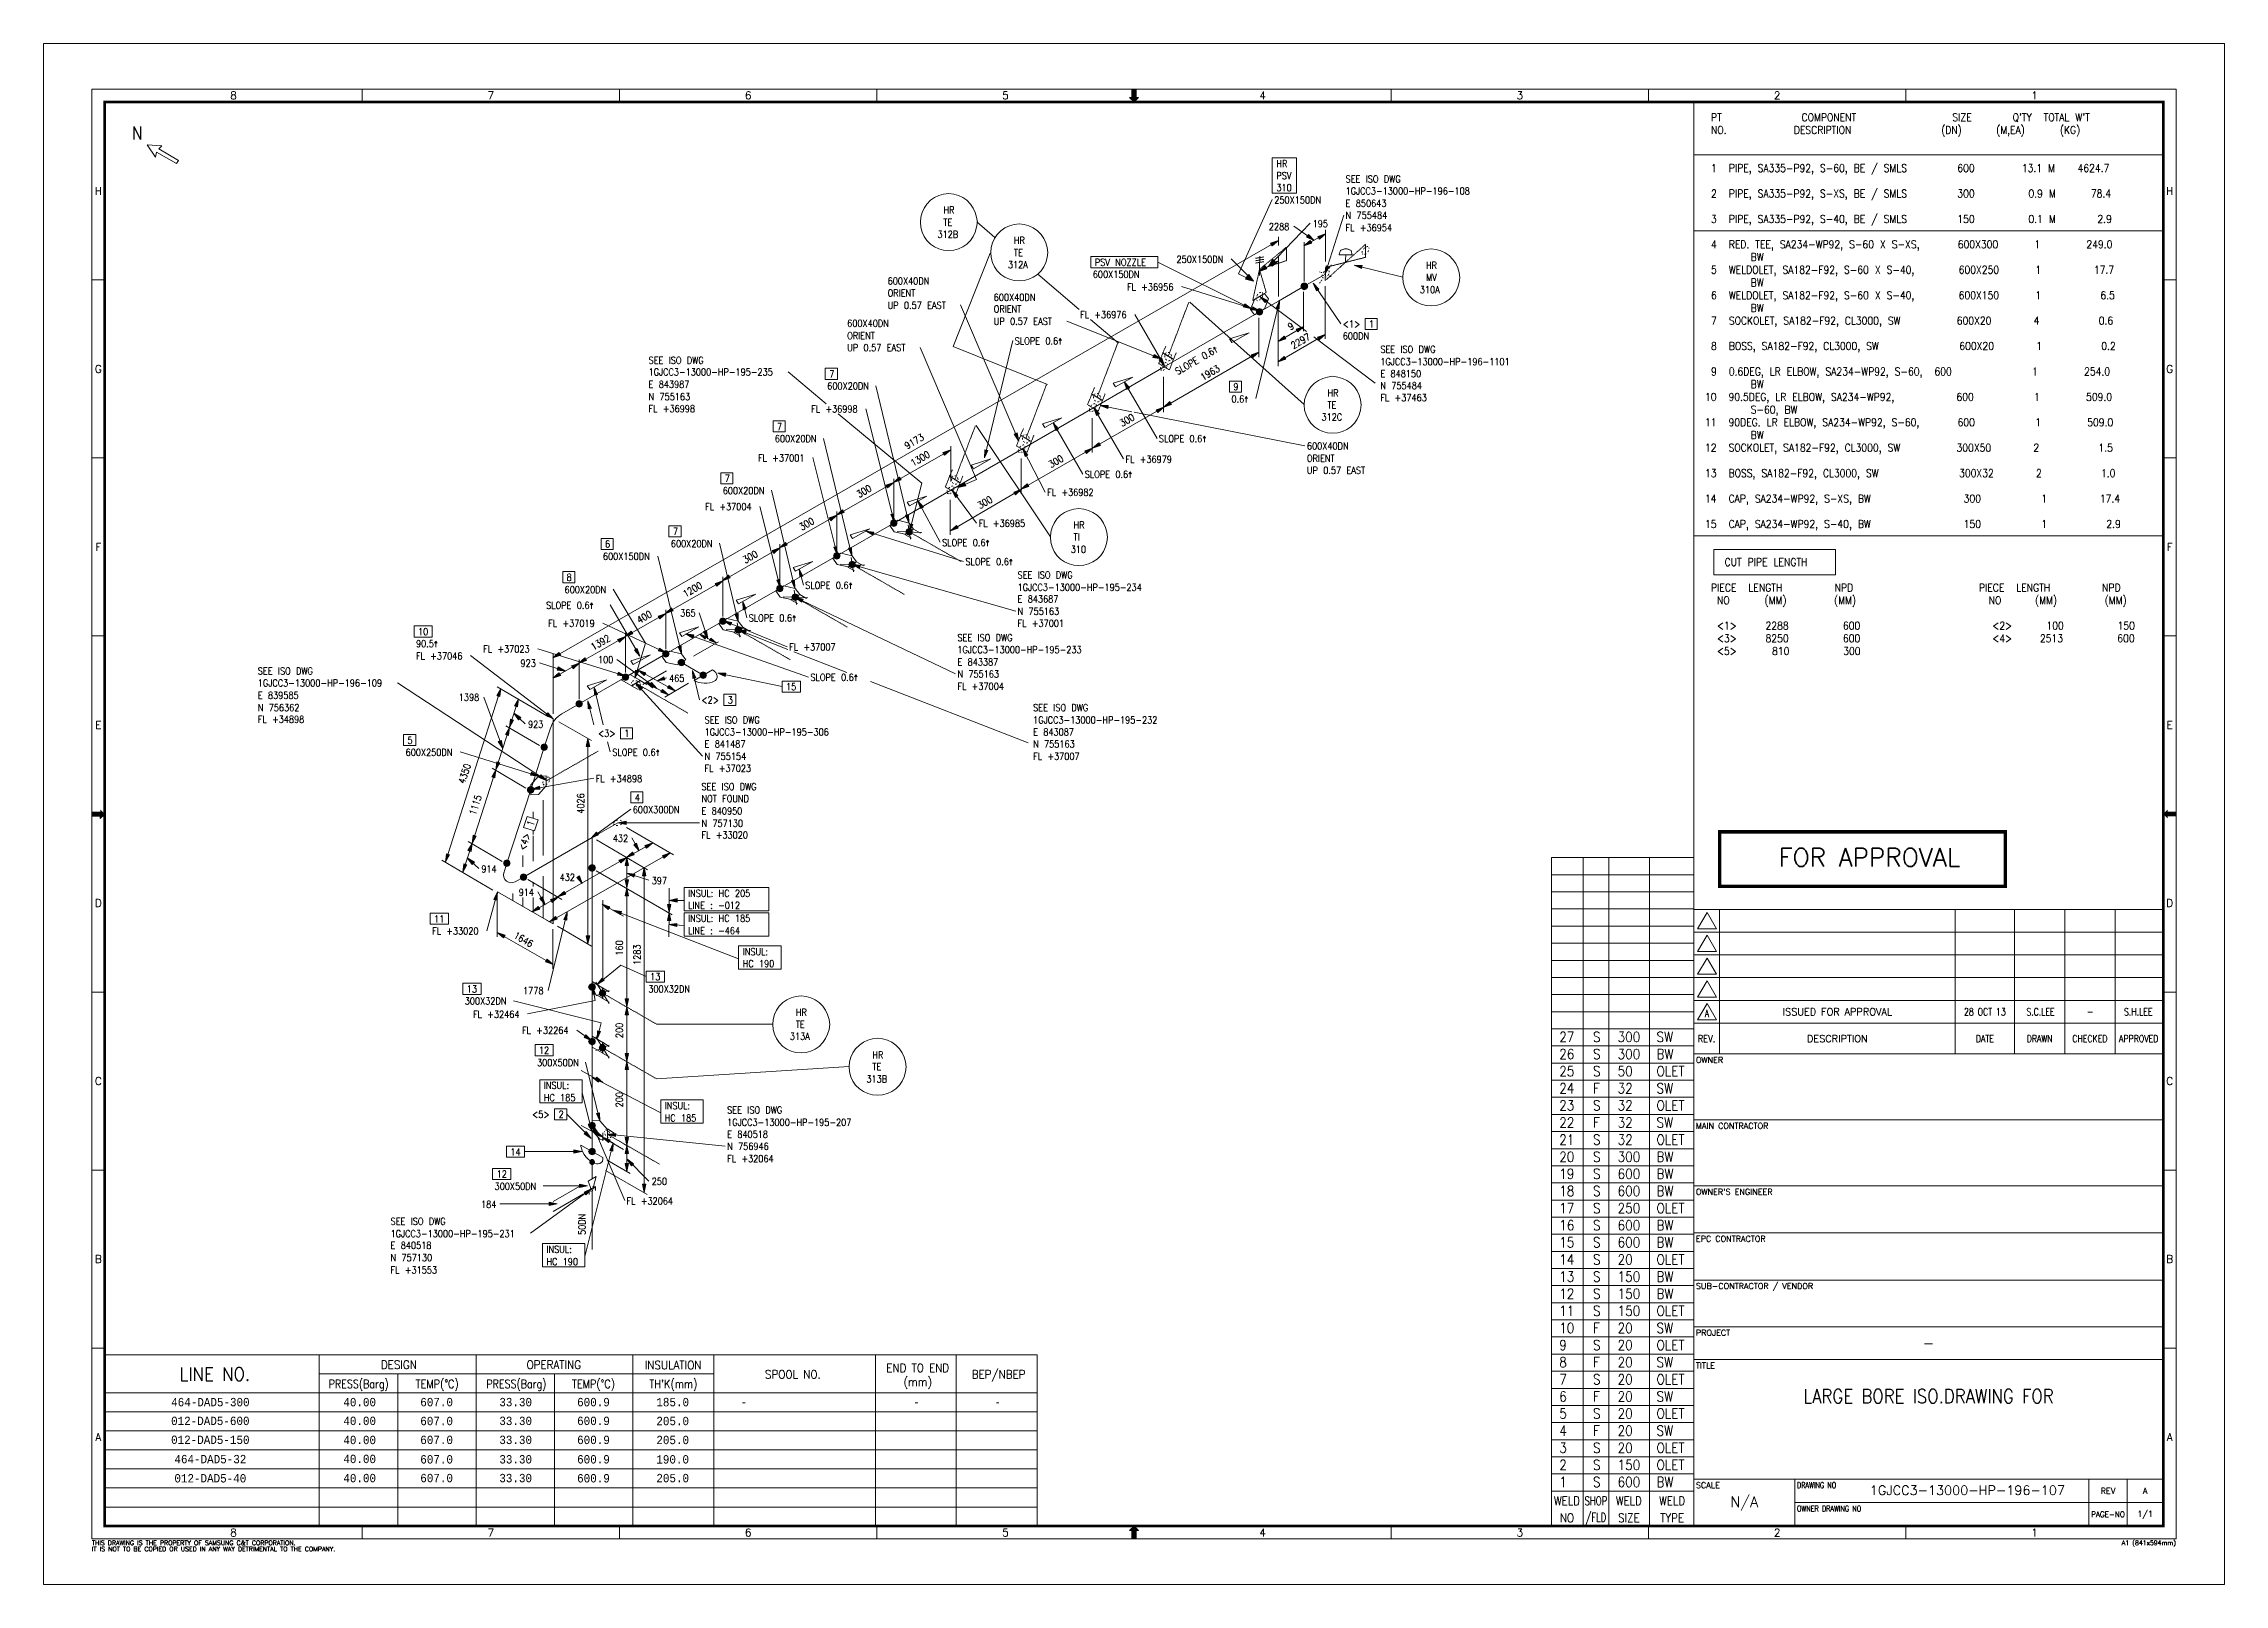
# Model space of a CAD drawing. Extents: x 0 to 841, y 0 to 594.
import ezdxf
from ezdxf.enums import TextEntityAlignment as Align

# ---------------------------------------------------------------- set-up
doc = ezdxf.new("R2010")
doc.units = 0
doc.header["$MEASUREMENT"] = 0
doc.linetypes.add('HIDDEN', pattern=[0.375, 0.25, -0.125])
doc.layers.get('0').update_dxf_attribs({"lineweight": 9})
for name, color, linetype, lineweight in [('1', 7, 'Continuous', 9), ('3', 7, 'Continuous', 9), ('4', 7, 'Continuous', 9), ('EMB', 7, 'Continuous', 9), ('P', 7, 'Continuous', 9), ('SYM', 7, 'Continuous', 9), ('T-TEXT1', 7, 'Continuous', 9), ('TB-TEXT', 7, 'Continuous', 9), ('TEXT', 7, 'Continuous', 9)]:
    doc.layers.add(name, color=color, linetype=linetype, lineweight=lineweight)
doc.styles.add('MONOTXT', font='MONOTXT')
doc.styles.add('ROMANS', font='ROMANS')
doc.styles.add('TXT', font='txt.shx')

msp = doc.modelspace()

# ---------------------------------------------------------------- texts
at = {"color": 7, "linetype": 'Continuous', "lineweight": 0, "style": 'MONOTXT'}
for s, height, width, p in [('464-DAD5-300', 3.237525, 0.899599, (64.3125, 70.2625)), ('40.00', 3.23753, 0.899599, (121.8875, 70.2625)), ('607.0', 3.23753, 0.899599, (151.5625, 70.2625)), ('33.30', 3.23753, 0.899599, (182.05, 70.2625)), ('600.9', 3.23753, 0.899599, (212.05, 70.2625)), ('185.0', 3.23753, 0.899599, (242.6, 70.2625)), ('-', 3.24, 0.901042, (336.675, 70.275)), ('-', 3.24, 0.901042, (367.925, 70.275)), ('012-DAD5-600', 3.237525, 0.899599, (64.2875, 63.0375)), ('40.00', 3.23753, 0.899599, (121.8875, 63.0375)), ('607.0', 3.23753, 0.899599, (151.5625, 62.975)), ('33.30', 3.23753, 0.899599, (182.05, 63.0375)), ('600.9', 3.23753, 0.899599, (212.05, 63.0375)), ('205.0', 3.23753, 0.899599, (242.6, 62.975)), ('012-DAD5-150', 3.237525, 0.899599, (64.2875, 55.7375)), ('40.00', 3.23753, 0.899599, (121.8875, 55.675)), ('607.0', 3.23753, 0.899599, (151.5625, 55.7125)), ('33.30', 3.23753, 0.899599, (182.05, 55.7125)), ('600.9', 3.23753, 0.899599, (212.05, 55.7125)), ('205.0', 3.23753, 0.899599, (242.6, 55.675)), ('464-DAD5-32', 3.237525, 0.899599, (64.3125, 48.2875)), ('012-DAD5-40', 3.237525, 0.899599, (64.3, 40.9125)), ('40.00', 3.23753, 0.899599, (121.8875, 48.3625)), ('40.00', 3.23753, 0.899599, (121.8875, 40.975)), ('607.0', 3.23753, 0.899599, (151.5625, 48.2)), ('607.0', 3.23753, 0.899599, (151.5625, 40.9875)), ('33.30', 3.23753, 0.899599, (182.05, 48.225)), ('33.30', 3.23753, 0.899599, (182.05, 40.975)), ('600.9', 3.23753, 0.899599, (212.05, 48.225)), ('600.9', 3.23753, 0.899599, (212.05, 40.9125)), ('190.0', 3.23753, 0.899599, (242.5875, 48.2))]:
    msp.add_text(s, height=height, dxfattribs=dict(at, width=width)).set_placement(p, align=Align.MIDDLE)
at = {"color": 7, "linetype": 'Continuous', "lineweight": 0, "style": 'MONOTXT', "width": 0.901042}
msp.add_text('-', height=3.24, dxfattribs=at).set_placement((268.775, 70.2625), align=Align.MIDDLE_LEFT)
at = {"color": 3, "linetype": 'Continuous', "lineweight": 0, "style": 'ROMANS'}
msp.add_text('1GJCC3-13000-HP-196-107', height=3.612525, dxfattribs=at).set_placement((704.275, 36.2625), align=Align.MIDDLE_LEFT)
at = {"layer": '1', "color": 2, "linetype": 'Continuous', "lineweight": 0, "style": 'ROMANS', "width": 0.849993}
msp.add_text('LARGE BORE ISO.DRAWING FOR', height=5.48625, dxfattribs=at).set_placement((726.9, 72.55), align=Align.MIDDLE)
at = {"layer": '3', "color": 2, "linetype": 'Continuous', "lineweight": 0, "style": 'TXT', "width": 0.851861}
for s, p in [('HR', (475.4, 546.4)), ('310', (475.4, 537.1)), ('PSV', (475.4, 541.7)), ('SEE ISO DWG', (502.1, 540.4)), ('1GJCC3-13000-HP-196-108', (502.1, 535.8)), ('HR', (347, 528.5)), ('250X150DN', (474.6, 532.4)), ('E 850643', (502.1, 531.1)), ('312B', (344.7, 519.1)), ('TE', (347, 523.8)), ('2288', (472.5, 522.1)), ('195', (489.4, 523.3)), ('N 755484', (502.1, 526.4)), ('FL +36954', (502.1, 521.7)), ('TE', (374.2, 512.1)), ('HR', (374.2, 516.8)), ('312A', (371.9, 507.4)), ('600X150DN', (404.6, 503.7)), ('PSV NOZZLE', (405.4, 508.3)), ('250X150DN', (436.9, 509.5)), ('HR', (533.1, 507.2)), ('MV', (533.1, 502.5)), ('ORIENT', (325.5, 496.5)), ('600X40DN', (325.5, 501.2)), ('600X40DN', (366.4, 494.9)), ('FL +36956', (417.8, 498.8)), ('310A', (530.7, 497.8)), ('UP 0.57 EAST', (325.5, 491.8)), ('ORIENT', (366.4, 490.3)), ('UP 0.57 EAST', (366.4, 485.6)), ('FL +36976', (399.7, 488.1)), ('ORIENT', (309.9, 480.1)), ('600X40DN', (309.9, 484.8)), ('SLOPE 0.6^ ', (374.5, 478)), ('<1>', (501, 484.5)), ('600DN', (501, 479.9)), ('1', (511.1, 484.5)), ('SEE ISO DWG', (233.3, 470.6)), ('UP 0.57 EAST', (309.9, 475.4)), ('SEE ISO DWG', (515.5, 474.8)), ('1GJCC3-13000-HP-196-1101', (515.5, 470.1)), ('E 843987', (233.3, 461.3)), ('1GJCC3-13000-HP-195-235', (233.3, 466)), ('600X20DN', (302.2, 460.6)), ('7', (303, 465.3)), ('9', (458.8, 460.4)), ('E 848150', (515.5, 465.4)), ('N 755484', (515.5, 460.8)), ('N 755163', (233.3, 456.6)), ('FL +36998', (233.3, 451.9)), ('FL +36998', (296, 451.8)), ('0.6^ ', (458.1, 455.7)), ('TE', (495.1, 453.3)), ('HR', (495.1, 458)), ('FL +37463', (515.5, 456.1)), ('7', (282.8, 445)), ('312C', (492.8, 448.7)), ('600X20DN', (282, 440.3)), ('SLOPE 0.6^ ', (430.1, 440.3)), ('600X40DN', (487.2, 437.5)), ('FL +37001', (275.5, 432.9)), ('SLOPE 0.6^ ', (401.5, 426.6)), ('FL +36979', (417.2, 432.4)), ('ORIENT', (487.2, 432.8)), ('UP 0.57 EAST', (487.2, 428.1)), ('600X20DN', (261.9, 420.3)), ('7', (262.7, 425)), ('FL +36982', (387, 419.7)), ('FL +37004', (255.1, 414.1)), ('7', (242.7, 404.6)), ('FL +36985', (360.6, 407.7)), ('TI', (397.2, 402.4)), ('HR', (397.2, 407.1)), ('600X150DN', (215.7, 395)), ('6', (216.5, 399.7)), ('600X20DN', (241.9, 399.9)), ('SLOPE 0.6^ ', (346.5, 400.3)), ('SLOPE 0.6^ ', (355.5, 392.9)), ('310', (396.1, 397.7)), ('8', (201.7, 386.9)), ('SEE ISO DWG', (375.6, 387.8)), ('SLOPE 0.6^ ', (193.8, 376.1)), ('600X20DN', (200.9, 382.2)), ('SLOPE 0.6^ ', (293.7, 383.8)), ('E 843687', (375.6, 378.5)), ('1GJCC3-13000-HP-195-234', (375.6, 383.1)), ('FL +37019', (194.6, 369.1)), ('365', (245.5, 373.1)), ('SLOPE 0.6^ ', (271.9, 371.2)), ('N 755163', (375.6, 373.8)), ('FL +37001', (375.6, 369.1)), ('90.5^ ', (143.6, 361.3)), ('10', (144.4, 366)), ('FL +37023', (169.5, 359.2)), ('FL +37007', (287.5, 360)), ('SEE ISO DWG', (352.4, 363.6)), ('1GJCC3-13000-HP-195-233', (352.4, 359)), ('SEE ISO DWG', (82.6, 350.8)), ('FL +37046', (143.6, 356.6)), ('923', (183.9, 353.8)), ('100', (213.8, 355.1)), ('E 843387', (352.4, 354.3)), ('1GJCC3-13000-HP-196-109', (82.6, 346.1)), ('465', (241.2, 348)), ('15', (286.3, 344.7)), ('SLOPE 0.6^ ', (295.7, 348.3)), ('N 755163', (352.4, 349.6)), ('FL +37004', (352.4, 344.9)), ('E 839585', (82.6, 341.4)), ('N 756362', (82.6, 336.7)), ('1398', (160.1, 340.6)), ('<2>', (253.7, 339.6)), ('3', (263.8, 339.6)), ('SEE ISO DWG', (381.6, 336.6)), ('FL +34898', (82.6, 332.1)), ('923', (186.8, 330.2)), ('<3>', (213.8, 326.7)), ('1', (223.9, 326.7)), ('SEE ISO DWG', (254.9, 331.9)), ('1GJCC3-13000-HP-195-306', (254.9, 327.2)), ('E 843087', (381.6, 327.2)), ('1GJCC3-13000-HP-195-232', (381.6, 331.9)), ('600X250DN', (139.6, 319.4)), ('5', (140.3, 324.1)), ('SLOPE 0.6^ ', (219.3, 319.4)), ('E 841487', (254.9, 322.6)), ('N 755154', (254.9, 317.9)), ('N 755163', (381.6, 322.6)), ('FL +37007', (381.6, 317.9)), ('FL +34898', (212.9, 309.3)), ('FL +37023', (254.9, 313.2)), ('4', (228, 302)), ('SEE ISO DWG', (253.7, 306.2)), ('NOT FOUND', (253.7, 301.5)), ('600X300DN', (227.2, 297.3)), ('E 840950', (253.7, 296.8)), ('N 757130', (253.7, 292.1)), ('432', (219.5, 286.3)), ('FL +33020', (253.7, 287.5)), ('914', (168.8, 274.5)), ('432', (199, 271.2)), ('397', (234.5, 270)), ('914', (183.2, 265.5)), ('INSUL: HC 205', (248.5, 265.1)), ('LINE : -012', (248.5, 260.4)), ('FL +33020', (149.8, 250.5)), ('11', (150.6, 255.2)), ('INSUL: HC 185', (248.5, 255.4)), ('LINE : -464', (248.5, 250.7)), ('INSUL:', (269.6, 242.6)), ('13', (233.9, 232.9)), ('HC 190', (269.6, 237.9)), ('13', (163.2, 228.2)), ('1778', (184.9, 227.5)), ('300X32DN', (233.2, 228.2)), ('300X32DN', (162.4, 223.5)), ('FL +32464', (165.6, 218.4)), ('HR', (290.1, 219.2)), ('FL +32264', (184.5, 212.2)), ('313A', (287.8, 209.9)), ('TE', (290.1, 214.5)), ('300X50DN', (190.3, 199.8)), ('12', (191, 204.5)), ('HR', (319.6, 202.8)), ('INSUL:', (192.9, 191)), ('313B', (317.3, 193.5)), ('TE', (319.6, 198.2)), ('HC 185', (192.9, 186.3)), ('INSUL:', (239.5, 183.2)), ('<5>', (188.4, 179.8)), ('2', (198.6, 179.8)), ('HC 185', (239.5, 178.5)), ('SEE ISO DWG', (263.6, 181.5)), ('1GJCC3-13000-HP-195-207', (263.6, 176.8)), ('E 840518', (263.6, 172.2)), ('N 756946', (263.6, 167.5)), ('14', (180, 165.4)), ('FL +32064', (263.6, 162.8)), ('300X50DN', (173.9, 152.1)), ('12', (174.7, 156.8)), ('250', (234.5, 154)), ('184', (168.7, 145.2)), ('FL +32064', (224.8, 146.5)), ('SEE ISO DWG', (133.8, 138.6)), ('1GJCC3-13000-HP-195-231', (133.8, 133.9)), ('E 840518', (133.8, 129.3)), ('N 757130', (133.8, 124.6)), ('INSUL:', (193.9, 127.8)), ('FL +31553', (133.8, 119.9)), ('HC 190', (193.9, 123.1))]:
    msp.add_text(s, height=2.7, dxfattribs=at).set_placement(p)
for s, rotation, p in [('9', 30, (480.8, 483.4)), ('2297', 30, (482, 476.2)), ('SLOPE 0.6^ ', 30, (437.3, 466.2)), ('1963', 30, (447.1, 464)), ('300', 30, (415.9, 446.2)), ('9173', 30, (333, 437.5)), ('1300', 30, (335.3, 430.9)), ('300', 30, (388.5, 430.3)), ('300', 30, (314.5, 418.8)), ('300', 30, (361.1, 414.5)), ('300', 30, (292.4, 406.2)), ('300', 30, (270.6, 393.5)), ('1200', 30, (247.5, 380.4)), ('400', 30, (229.8, 370.3)), ('1392', 30, (212, 360)), ('4350', 72, (162.4, 308.4)), ('1115', 72, (166.6, 296.3)), ('4026', 90, (208.5, 297.1)), ('<4>', 72, (185.7, 282.7)), ('1', 72, (188.8, 292.1)), ('1646', 330, (181, 249.4)), ('160', 90, (223.4, 242.4)), ('1283', 90, (230.2, 238.8)), ('200', 90, (223.4, 210.6)), ('200', 90, (223.4, 183.9)), ('50DN', 90, (209, 134.7))]:
    msp.add_text(s, height=2.7, rotation=rotation, dxfattribs=at).set_placement(p)
at = {"layer": '4', "color": 2, "linetype": 'Continuous', "lineweight": 0, "style": 'TXT', "width": 0.859991}
msp.add_text('N', height=5, dxfattribs=at).set_placement((34, 557))
at = {"layer": 'EMB', "color": 2, "linetype": 'Continuous', "lineweight": 0, "style": 'TXT', "width": 0.866675}
for s, p in [(" PT            COMPONENT              SIZE      Q'TY  TOTAL W'T", (640.7, 564.1)), (' NO.          DESCRIPTION             (DN)     (M,EA)     (KG)', (640.7, 559.2)), (' 1  PIPE, SA335-P92, S-60, BE / SMLS     600       13.1 M   4624.7', (640.7, 544.5)), (' 2  PIPE, SA335-P92, S-XS, BE / SMLS     300        0.9 M     78.4', (640.7, 534.7)), (' 3  PIPE, SA335-P92, S-40, BE / SMLS     150        0.1 M      2.9', (640.7, 524.9)), (' 4  RED. TEE, SA234-WP92, S-60 X S-XS,   600X300     1       249.0', (640.7, 515.1)), ('       BW', (640.7, 510.2)), (' 5  WELDOLET, SA182-F92, S-60 X S-40,    600X250     1        17.7', (640.7, 505.3)), (' 6  WELDOLET, SA182-F92, S-60 X S-40,    600X150     1         6.5', (640.7, 495.5)), ('       BW', (640.7, 500.4)), (' 7  SOCKOLET, SA182-F92, CL3000, SW      600X20      4         0.6', (640.7, 485.7)), ('       BW', (640.7, 490.6)), (' 8  BOSS, SA182-F92, CL3000, SW          600X20      1         0.2', (640.7, 475.9)), (' 9  0.6DEG, LR ELBOW, SA234-WP92, S-60,  600         1       254.0', (640.7, 466.1)), ('       BW', (640.7, 461.2)), ('10  90.5DEG, LR ELBOW, SA234-WP92,       600         1       509.0', (640.7, 456.3)), ('       S-60, BW', (640.7, 451.4)), ('11  90DEG. LR ELBOW, SA234-WP92, S-60,   600         1       509.0', (640.7, 446.5)), ('12  SOCKOLET, SA182-F92, CL3000, SW      300X50      2         1.5', (640.7, 436.7)), ('       BW', (640.7, 441.6)), ('13  BOSS, SA182-F92, CL3000, SW          300X32      2         1.0', (640.7, 426.9)), ('14  CAP, SA234-WP92, S-XS, BW            300         1        17.4', (640.7, 417.1)), ('15  CAP, SA234-WP92, S-40, BW            150         1         2.9', (640.7, 407.3)), ('   CUT PIPE LENGTH', (640.7, 392.6)), (' PIECE  LENGTH       NPD                   PIECE  LENGTH       NPD', (640.7, 382.8)), ('  NO     (MM)       (MM)                    NO     (MM)       (MM)', (640.7, 377.9)), ('  <1>    2288        600                    <2>     100        150', (640.7, 368.1)), ('  <3>    8250        600                    <4>    2513        600', (640.7, 363.2)), ('  <5>     810        300', (640.7, 358.3))]:
    msp.add_text(s, height=3, dxfattribs=at).set_placement(p)
at = {"layer": 'EMB', "color": 7, "linetype": 'Continuous', "lineweight": 0, "style": 'MONOTXT', "width": 0.899599}
msp.add_text('205.0', height=3.23753, dxfattribs=at).set_placement((242.6, 40.975), align=Align.MIDDLE)
at = {"layer": 'SYM', "color": 2, "linetype": 'Continuous', "lineweight": 0, "style": 'TXT', "width": 0.871788}
for s, p in [('27', (584.5, 209.1)), ('S', (597.5, 209.1)), ('300', (607, 209.1)), ('SW', (622, 209.1)), ('26', (584.5, 202.5)), ('S', (597.5, 202.5)), ('300', (607, 202.5)), ('BW', (622, 202.5)), ('25', (584.5, 195.9)), ('S', (597.5, 195.9)), ('50', (607, 195.9)), ('OLET', (622, 195.9)), ('24', (584.5, 189.3)), ('23', (584.5, 182.7)), ('S', (597.5, 182.7)), ('F', (597.5, 189.3)), ('32', (607, 189.3)), ('32', (607, 182.7)), ('SW', (622, 189.3)), ('OLET', (622, 182.7)), ('22', (584.5, 176.1)), ('F', (597.5, 176.1)), ('32', (607, 176.1)), ('SW', (622, 176.1)), ('21', (584.5, 169.5)), ('S', (597.5, 169.5)), ('32', (607, 169.5)), ('OLET', (622, 169.5)), ('20', (584.5, 162.9)), ('19', (584.5, 156.3)), ('S', (597.5, 162.9)), ('S', (597.5, 156.3)), ('300', (607, 162.9)), ('600', (607, 156.3)), ('BW', (622, 162.9)), ('BW', (622, 156.3)), ('18', (584.5, 149.7)), ('S', (597.5, 149.7)), ('600', (607, 149.7)), ('BW', (622, 149.7)), ('17', (584.5, 143.1)), ('S', (597.5, 143.1)), ('250', (607, 143.1)), ('OLET', (622, 143.1)), ('16', (584.5, 136.5)), ('S', (597.5, 136.5)), ('600', (607, 136.5)), ('BW', (622, 136.5)), ('15', (584.5, 129.9)), ('14', (584.5, 123.3)), ('S', (597.5, 129.9)), ('S', (597.5, 123.3)), ('20', (607, 123.3)), ('600', (607, 129.9)), ('OLET', (622, 123.3)), ('BW', (622, 129.9)), ('13', (584.5, 116.7)), ('S', (597.5, 116.7)), ('150', (607, 116.7)), ('BW', (622, 116.7)), ('12', (584.5, 110.1)), ('S', (597.5, 110.1)), ('150', (607, 110.1)), ('BW', (622, 110.1)), ('11', (584.5, 103.5)), ('S', (597.5, 103.5)), ('150', (607, 103.5)), ('OLET', (622, 103.5)), ('9', (584.5, 90.3)), ('10', (584.5, 96.9)), ('S', (597.5, 90.3)), ('F', (597.5, 96.9)), ('20', (607, 96.9)), ('20', (607, 90.3)), ('SW', (622, 96.9)), ('OLET', (622, 90.3)), ('8', (584.5, 83.7)), ('F', (597.5, 83.7)), ('20', (607, 83.7)), ('SW', (622, 83.7)), ('7', (584.5, 77.1)), ('S', (597.5, 77.1)), ('20', (607, 77.1)), ('OLET', (622, 77.1)), ('5', (584.5, 63.9)), ('6', (584.5, 70.5)), ('S', (597.5, 63.9)), ('F', (597.5, 70.5)), ('20', (607, 70.5)), ('20', (607, 63.9)), ('SW', (622, 70.5)), ('OLET', (622, 63.9)), ('4', (584.5, 57.3)), ('F', (597.5, 57.3)), ('20', (607, 57.3)), ('SW', (622, 57.3)), ('3', (584.5, 50.7)), ('S', (597.5, 50.7)), ('20', (607, 50.7)), ('OLET', (622, 50.7)), ('2', (584.5, 44.1)), ('S', (597.5, 44.1)), ('150', (607, 44.1)), ('OLET', (622, 44.1)), ('1', (584.5, 37.5)), ('S', (597.5, 37.5)), ('600', (607, 37.5)), ('BW', (622, 37.5))]:
    msp.add_text(s, height=3.9, dxfattribs=at).set_placement(p)
at = {"layer": 'T-TEXT1', "color": 7, "linetype": 'Continuous', "lineweight": 0, "style": 'ROMANS'}
for s, height, p in [('8', 2.9732, (73.1875, 574.0125)), ('7', 2.9732, (172.425, 574.0125)), ('6', 2.9732, (271.65, 574.0125)), ('5', 2.9732, (370.8875, 574.0125)), ('4', 2.9732, (470.1125, 574.0125)), ('3', 2.9732, (569.35, 574.0125)), ('2', 2.9732, (668.575, 574.0125)), ('1', 2.9732, (767.8125, 574.0125)), ('H', 2.9732, (21.1, 537.2125)), ('H', 2.9732, (819.9, 537.2125)), ('G', 2.9732, (21.1, 468.575)), ('G', 2.9732, (819.9, 468.575)), ('F', 2.9732, (21.1, 399.95)), ('F', 2.9732, (819.9, 399.95)), ('E', 2.9732, (21.1, 331.3125)), ('E', 2.9732, (819.9, 331.3125)), ('D', 2.9732, (21.1, 262.6875)), ('D', 2.9732, (819.9, 262.6875)), ('ISSUED FOR APPROVAL', 2.743125, (691.75, 220.7375)), ('DESCRIPTION', 2.743125, (691.75, 210.425)), ('C', 2.9732, (21.1, 194.05)), ('C', 2.9732, (819.9, 194.05)), ('B', 2.9732, (21.1, 125.425)), ('B', 2.9732, (819.9, 125.425)), ('-', 4.0232, (726.9125, 93)), ('A', 2.9732, (21.1, 56.7875)), ('A', 2.9732, (819.9, 56.7875)), ('N/A', 4.02323, (655.85, 31.525)), ('REV', 2.26305, (796.1125, 36.05)), ('A', 2.263, (810.45, 36.05)), ('1/1', 2.26305, (810.45, 27)), ('8', 2.9732, (73.1875, 19.9875)), ('7', 2.9732, (172.425, 19.9875)), ('6', 2.9732, (271.65, 19.9875)), ('5', 2.9732, (370.8875, 19.9875)), ('4', 2.9732, (470.1125, 19.9875)), ('3', 2.9732, (569.35, 19.9875)), ('2', 2.9732, (668.575, 19.9875)), ('1', 2.9732, (767.8125, 19.9875))]:
    msp.add_text(s, height=height, dxfattribs=at).set_placement(p, align=Align.MIDDLE)
at = {"layer": 'T-TEXT1', "color": 4, "linetype": 'Continuous', "lineweight": 0, "style": 'ROMANS'}
msp.add_text('FOR APPROVAL', height=7.012425, dxfattribs=at).set_placement((704.0875, 280.325), align=Align.MIDDLE)
at = {"layer": 'T-TEXT1', "color": 7, "linetype": 'Continuous', "lineweight": 0, "style": 'ROMANS'}
for s, height, width, p in [('A', 2.7431, 0.800027, (641.4625, 220.1)), ('S.C.LEE', 2.74313, 0.800027, (770.0875, 220.7375)), ('-', 2.7431, 0.800027, (789.25, 220.7375)), ('S.H.LEE', 2.74313, 0.800027, (807.775, 220.7375)), ('REV.', 2.74313, 0.850007, (641.325, 210.425)), ('DATE', 2.74313, 0.800027, (748.65, 210.425)), ('DRAWN', 2.74313, 0.800027, (769.7625, 210.425)), ('CHECKED', 2.74313, 0.800027, (789.1375, 210.425)), ('APPROVED', 2.74313, 0.800027, (807.9625, 210.425)), ('PAGE-NO', 2.26305, 0.900013, (796.1125, 27))]:
    msp.add_text(s, height=height, dxfattribs=dict(at, width=width)).set_placement(p, align=Align.MIDDLE)
for s, p in [('OWNER', (637.2125, 201.05)), ('MAIN CONTRACTOR', (637.2125, 175.625)), ("OWNER'S ENGINEER", (637.2125, 150.2)), ('EPC CONTRACTOR', (637.2125, 132.1)), ('SUB-CONTRACTOR / VENDOR', (637.2125, 113.8875)), ('PROJECT', (637.2125, 95.8875)), ('TITLE', (637.2125, 83.2125)), ('SCALE', (637.2125, 37.125))]:
    msp.add_text(s, height=2.26305, dxfattribs=at).set_placement(p)
at = {"layer": 'T-TEXT1', "color": 2, "linetype": 'Continuous', "lineweight": 0, "style": 'ROMANS'}
for s, height, width, p in [('DESIGN', 3.24, 0.9, (137, 83.0625)), ('OPERATING', 3.24, 0.9, (196.7375, 83.0625)), ('INSULATION', 3.24, 0.9, (242.75, 82.925)), ('END TO END', 3.24, 0.9, (337.0875, 81.8)), ('LINE NO.', 5.184, 0.9, (66.025, 78.4875)), ('PRESS(Barg)', 3.24, 0.83, (121.5125, 75.675)), ('TEMP(%%dC)', 3.24, 0.85, (151.7875, 75.675)), ('PRESS(Barg)', 3.24, 0.83, (182.3125, 75.675)), ('TEMP(%%dC)', 3.24, 0.85, (212.0625, 75.675)), ("TH'K(mm)", 3.24, 0.85, (242.875, 75.675)), ('SPOOL NO.', 3.24, 0.9, (288.95, 79.3375)), ('(mm)', 3.24, 0.9, (337.0875, 76.4125)), ('BEP/NBEP', 3.24, 0.9, (368.2875, 79.3375))]:
    msp.add_text(s, height=height, dxfattribs=dict(at, width=width)).set_placement(p, align=Align.CENTER)
for s, width, p in [('WELD', 0.857143, (587.475, 32.2125)), ('SHOP', 0.714308, (598.625, 32.2125)), ('WELD', 0.857143, (611.35, 32.2125)), ('WELD', 0.857143, (628.0375, 32.2125)), ('NO', 0.857143, (587.475, 25.6125)), ('/FLD', 0.714308, (598.6375, 25.6125)), ('SIZE', 0.857143, (611.3625, 25.6125)), ('TYPE', 0.857143, (628.0375, 25.6125))]:
    msp.add_text(s, height=3.36, dxfattribs=dict(at, width=width)).set_placement(p, align=Align.MIDDLE)
at = {"layer": 'T-TEXT1', "color": 7, "linetype": 'Continuous', "lineweight": 0, "style": 'ROMANS', "width": 0.799993}
for s, p in [('DRAWING NO', (676.175, 37.125)), ('OWNER DRAWING NO', (676.175, 28.075))]:
    msp.add_text(s, height=2.26305, dxfattribs=at).set_placement(p)
at = {"layer": 'T-TEXT1', "color": 7, "linetype": 'Continuous', "lineweight": 0, "style": 'ROMANS'}
for s, p in [('THIS DRAWING IS THE PROPERTY OF SAMSUNG C&T CORPORATION.', (18.6125, 16.0125)), ('IT IS NOT TO BE COPIED OR USED IN ANY WAY DETRIMENTAL TO THE COMPANY.', (18.6125, 13.65))]:
    msp.add_text(s, height=1.749975, dxfattribs=at).set_placement(p, align=Align.MIDDLE_LEFT)
msp.add_text('A1 (841x594mm)', height=1.749975, dxfattribs=at).set_placement((822.3375, 16.0125), align=Align.MIDDLE_RIGHT)
at = {"layer": 'TEXT', "color": 7, "linetype": 'Continuous', "lineweight": 0, "style": 'ROMANS', "width": 0.800027}
msp.add_text('28 OCT 13', height=2.74313, dxfattribs=at).set_placement((748.6375, 220.7375), align=Align.MIDDLE)

# ---------------------------------------------------------------- linework, layer by layer
at = {"layer": '1', "color": 2, "linetype": 'HIDDEN', "lineweight": 0}
for p, q in [((499.575, 512.5375), (500.0875, 514.225)), ((500.0875, 514.225), (501.65, 514.875)), ((501.65, 514.875), (502.6875, 514.875)), ((502.6875, 514.875), (504.25, 514.225)), ((504.25, 514.225), (504.6375, 512.5375)), ((492.0375, 506.0375), (492.425, 505.9)), ((492.6875, 505.775), (492.9375, 505.775)), ((493.075, 504.8625), (492.9375, 504.3375)), ((494.1125, 506.2875), (493.3375, 505.5125)), ((495.2875, 506.6875), (494.6375, 506.55)), ((495.2875, 504.475), (495.675, 505.25)), ((495.8, 505.9), (495.675, 506.55)), ((496.0625, 507.85), (495.8, 507.3375)), ((496.5875, 508.7625), (496.325, 508.2375)), ((502.175, 512.5375), (499.575, 512.5375)), ((502.0375, 509.5375), (502.175, 512.5375)), ((504.6375, 512.5375), (502.175, 512.5375)), ((492.0375, 501.6125), (492.425, 502.1375)), ((492.6875, 502.525), (492.9375, 502.9125)), ((493.075, 503.825), (493.5875, 503.6875)), ((494.1125, 503.6875), (494.6375, 504.0875)), ((496.0625, 504.3375), (495.8, 504.475)), ((496.5875, 504.2125), (496.325, 504.2125))]:
    msp.add_line(p, q, dxfattribs=at)
at = {"layer": '1', "color": 1, "linetype": 'Continuous', "lineweight": 0}
for p, q in [((494.375, 505.125), (486.1875, 500.4375)), ((486.1875, 500.4375), (476.175, 494.725)), ((468.8875, 490.5625), (432.1, 469.375)), ((476.175, 494.725), (468.8875, 490.5625)), ((432.1, 469.375), (404.675, 453.5125)), ((404.675, 453.5125), (377.2375, 437.65)), ((377.2375, 437.65), (349.8125, 421.7875)), ((349.8125, 421.7875), (327.8375, 409.1875)), ((327.8375, 409.1875), (305.875, 396.575)), ((305.875, 396.575), (283.9, 383.9625)), ((283.9, 383.9625), (261.9375, 371.35)), ((261.9375, 371.35), (239.9625, 358.7375)), ((239.9625, 358.7375), (224.3625, 349.775)), ((245.9375, 355.3625), (254.3875, 350.55)), ((224.3625, 349.775), (206.55, 339.5)), ((206.55, 339.5), (199.7875, 335.6)), ((195.5, 330.1375), (193.0375, 322.7375)), ((193.0375, 322.7375), (187.8375, 306.35)), ((187.8375, 306.35), (178.6, 278.0125)), ((185.1, 272.6875), (211.4875, 287.8875)), ((211.4875, 287.8875), (221.5, 293.6125)), ((211.4875, 287.8875), (211.4875, 276.1875)), ((178.6, 278.0125), (177.4375, 274.2375)), ((181.85, 270.8625), (185.1, 272.6875)), ((211.4875, 276.1875), (211.4875, 230.3)), ((211.4875, 230.3), (211.4875, 209.2375)), ((211.4875, 209.2375), (211.4875, 176.875)), ((211.4875, 176.875), (211.4875, 166.8625)), ((211.4875, 162.8375), (211.4875, 156.3375))]:
    msp.add_line(p, q, dxfattribs=at)
for centre, radius, start, end in [((204.3383, 327.6269), 9.1823, 119.2486944, 164.0546861), ((180.3572, 273.4738), 3.0149, 162.1809528, 299.9816417)]:
    msp.add_arc(centre, radius, start, end, dxfattribs=at)
at = {"layer": '3', "color": 2, "linetype": 'Continuous', "lineweight": 0}
for p, q in [((460.8375, 505.25), (473.8375, 533.85)), ((359.95, 525.275), (366.8375, 519.2875)), ((472.4, 508.1125), (488.3875, 524.75)), ((482.15, 523.5875), (489.95, 518.125)), ((494.2375, 505.25), (501.3875, 527.875)), ((494.375, 522.15), (494.375, 510.0625)), ((196.4125, 357.1875), (476.175, 518.125)), ((350.725, 477.175), (365.025, 513.1875)), ((476.175, 519.55), (476.175, 516.175)), ((486.05, 516.0375), (494.375, 520.725)), ((486.1875, 517.475), (486.1875, 502.2625)), ((383.35, 505.125), (399.3375, 491.475)), ((465.775, 491.7375), (429.6375, 509.8)), ((466.55, 502.3875), (457.975, 510.975)), ((466.55, 502.3875), (460.8375, 505.25)), ((468.7625, 506.1625), (476.175, 510.325)), ((468.8875, 507.725), (468.8875, 504.6)), ((476.175, 511.75), (476.175, 496.5375)), ((505.425, 508.6375), (524.1375, 503.95)), ((469.025, 490.95), (438.8625, 500.3125)), ((469.025, 496.5375), (486.9625, 483.025)), ((485.925, 483.15), (485.925, 498.3625)), ((489.5625, 501.6125), (500.225, 486.0125)), ((494.2375, 480.1625), (494.2375, 500.4375)), ((376.075, 440.775), (353.5875, 493.2875)), ((432.2375, 469.7625), (420.7875, 489.525)), ((441.9875, 494.3375), (486.1875, 454.8125)), ((467.4625, 457.15), (476.5625, 494.85)), ((468.6375, 473.1375), (468.6375, 488.35)), ((476.0375, 469.6375), (476.0375, 492.6375)), ((362.8125, 434.275), (373.7375, 479.5125)), ((394.5375, 487.05), (430.9375, 472.4875)), ((403.7625, 487.7), (414.55, 478.475)), ((476.0375, 479.125), (486.05, 484.975)), ((476.0375, 471.325), (494.2375, 481.85)), ((489.825, 480.9375), (513.4875, 463.1375)), ((359.825, 425.95), (337.9875, 476.9125)), ((350.725, 477.175), (387.125, 462.6125)), ((431.975, 453.9), (468.6375, 475.0875)), ((287.15, 467.425), (301.8375, 455.075)), ((429.375, 441.8125), (416.7625, 463.65)), ((431.8375, 451.95), (431.8375, 465.6)), ((333.6875, 409.3125), (320.95, 462.0875)), ((407.4, 454.55), (419.625, 452.0875)), ((306.3875, 451.3), (338.6375, 424.525)), ((327.975, 409.575), (317.05, 453.25)), ((388.2875, 403.85), (359.6875, 446.75)), ((389.3375, 447.7875), (400.775, 428.0375)), ((404.4125, 436.35), (404.4125, 449.6125)), ((404.5375, 438.0375), (431.975, 453.9)), ((405.0625, 453.6375), (416.5, 433.8875)), ((420.5375, 451.95), (486.4375, 438.95)), ((311.725, 396.575), (300.8, 441.8125)), ((327.7125, 424.7875), (349.8125, 437.3875)), ((349.8125, 438.825), (349.8125, 425.175)), ((376.9875, 422.1875), (404.5375, 438.0375)), ((377.6375, 437.7875), (386.2125, 421.1375)), ((306, 396.9625), (296.6375, 434.4)), ((376.9875, 420.4875), (376.9875, 434.0125)), ((289.75, 384.0875), (280.65, 421.7875)), ((305.7375, 412.175), (327.8375, 424.7875)), ((327.8375, 426.2125), (327.8375, 411)), ((333.95, 405.8), (338.6375, 424.525)), ((349.6875, 406.1875), (377.1125, 422.1875)), ((350.2, 421.925), (359.825, 409.1875)), ((352.5375, 422.8375), (359.825, 425.95)), ((284.0375, 384.35), (276.2375, 415.55)), ((283.775, 399.5625), (305.875, 412.175)), ((305.875, 413.6), (305.875, 398.3875)), ((337.2, 417.7625), (345.7875, 401.775)), ((349.55, 404.6375), (349.55, 418.15)), ((317.05, 406.0625), (354.75, 394.3625)), ((245.9375, 358.7375), (236.8375, 396.4375)), ((267.9125, 371.225), (260.6375, 401.3875)), ((261.8, 386.95), (283.9, 399.5625)), ((283.9, 400.9875), (283.9, 385.7875)), ((239.8375, 374.3375), (261.9375, 386.95)), ((261.9375, 388.3875), (261.9375, 373.175)), ((291.4375, 391.5), (293, 385.2625)), ((311.725, 393.1875), (374.9, 375.25)), ((232.1625, 362.9), (219.6875, 383.7)), ((269.6, 378.8875), (271.1625, 372.65)), ((289.75, 380.5875), (351.6375, 351.075)), ((215.65, 370.575), (240.0875, 359.1375)), ((229.95, 357.8375), (218.5125, 377.5875)), ((224.2375, 365.375), (239.9625, 374.3375)), ((239.9625, 375.775), (239.9625, 360.5625)), ((256.0875, 364.5875), (252.8375, 374.6)), ((262.325, 371.4875), (286.7625, 361.475)), ((206.425, 355.1), (224.3625, 365.375)), ((224.3625, 366.8), (224.3625, 351.5875)), ((228, 349.3875), (232.1625, 362.9)), ((247.6375, 366.4125), (294.95, 349.775)), ((260.2375, 363.425), (250.625, 357.8375)), ((254.3875, 366.9375), (251.7875, 365.5)), ((253.0875, 366.2875), (259.3375, 363.0375)), ((267.7875, 367.975), (287.025, 360.4375)), ((196.5375, 333.65), (164.6875, 358.0875)), ((224.4875, 350.1625), (190.5625, 360.6875)), ((201.225, 352.1125), (191.2125, 355.2375)), ((196.4125, 349.3875), (206.55, 355.1)), ((196.5375, 358.6125), (196.5375, 335.6)), ((206.55, 356.5375), (206.55, 341.325)), ((236.45, 345.35), (221.1125, 356.5375)), ((289.3625, 359.525), (309.775, 351.5875)), ((193.9375, 309.8625), (136.4875, 347.5625)), ((154.9375, 278.5375), (176.3875, 345.35)), ((174.9625, 346), (194.725, 334.4375)), ((215.7875, 331.4375), (212.275, 345.875)), ((228.3875, 347.4375), (254.1375, 319.35)), ((229.3, 352.5), (243.6, 344.4375)), ((231.125, 346.9125), (240.225, 352.2375)), ((232.425, 347.6875), (241, 342.8875)), ((236.45, 348.3375), (240.225, 349.5125)), ((239.575, 342.1), (248.675, 347.4375)), ((250.2375, 352.375), (252.9625, 341.0625)), ((259.9875, 351.3375), (284.8125, 346.1375)), ((318.875, 348.0875), (379.7125, 324.425)), ((177.0375, 322.2125), (169.7625, 342.1)), ((179.6375, 330.4), (183.15, 341.45)), ((212.1375, 331.3125), (209.9375, 340.675)), ((174.4375, 314.025), (179.6375, 330.4)), ((178.2125, 331.05), (191.2125, 323.3875)), ((181.3375, 335.8625), (185.75, 331.7)), ((196.5375, 254.6125), (196.5375, 333.7875)), ((211.2375, 325.3375), (198.75, 332.4875)), ((190.825, 311.55), (160.6625, 320.9125)), ((209.9375, 246.9375), (209.9375, 326.1125)), ((218.5125, 320.9125), (217.475, 324.8125)), ((165.2125, 285.6875), (174.4375, 314.025)), ((173.0125, 314.675), (186.0125, 307)), ((188.225, 306.6125), (212.1375, 310.775)), ((188.7375, 295.4375), (188.7375, 297.775)), ((192.6375, 281), (192.6375, 302.325)), ((211.1, 287.6375), (226.4375, 298.8125)), ((163.7875, 286.3375), (176.7875, 278.6625)), ((188.7375, 289.0625), (188.7375, 290.625)), ((188.7375, 278.7875), (188.7375, 288.5375)), ((232.9375, 275.4125), (213.1875, 286.9875)), ((221.5, 293.6125), (252.9625, 293.6125)), ((242.95, 281.2625), (224.75, 291.7875)), ((229.6875, 282.825), (226.8375, 287.7625)), ((153.5125, 279.1875), (173.275, 267.6125)), ((161.7, 274.6375), (165.2125, 285.6875)), ((163.3875, 280.0875), (167.8125, 275.9375)), ((184.8375, 276.5875), (184.8375, 281)), ((195.1125, 255.3875), (241.65, 282.0375)), ((198.3625, 265.0125), (224.8875, 280.225)), ((224.75, 280.225), (234.8875, 285.9375)), ((224.8875, 268.525), (224.8875, 280.225)), ((199.7875, 264.1), (186.7875, 271.775)), ((188.7375, 269.0375), (188.7375, 270.7375)), ((192.6375, 256.825), (192.6375, 273.075)), ((207.725, 270.2125), (206.2875, 272.6875)), ((242.4375, 258.125), (213.05, 275.15)), ((224.8875, 274.2375), (233.4625, 271.5125)), ((231.6375, 151.1375), (231.6375, 276.325)), ((175.0875, 266.9625), (170.9375, 252.0125)), ((174.9625, 249.675), (174.9625, 264.8875)), ((180.9375, 263.5875), (180.9375, 266.3125)), ((184.8375, 261.2375), (184.8375, 264.75)), ((188.35, 259.2875), (198.4875, 265.0125)), ((188.7375, 259.0375), (188.7375, 264.75)), ((193.425, 262.025), (190.5625, 266.9625)), ((215.3875, 262.2875), (223.5875, 257.6)), ((215.65, 263.8375), (215.65, 232.5125)), ((224.8875, 222.6375), (224.8875, 268.525)), ((241.2625, 259.0375), (241.2625, 268.3875)), ((241.2625, 263.7125), (246.9875, 263.7125)), ((189.7875, 258.5125), (187.1875, 259.9375)), ((196.5375, 254.6125), (193.9375, 256.0375)), ((201.875, 259.1625), (194.5875, 229)), ((196.4125, 237.325), (196.4125, 252.5375)), ((211.2375, 246.0375), (198.2375, 253.7)), ((219.6875, 259.9375), (268.0375, 241.225)), ((241.1375, 249.675), (241.2625, 259.0375)), ((241.1375, 254.35), (246.9875, 253.9625)), ((174.9625, 251.3625), (196.5375, 239.0125)), ((213.4375, 231.2125), (222.5375, 238.75)), ((222.5375, 238.75), (232.425, 234.3375)), ((212.6625, 225.1), (211.625, 230.5625)), ((181.2, 224.975), (215, 216.525)), ((186.6625, 219.9), (212.6625, 225.1)), ((226.1875, 221.85), (223.5875, 223.2875)), ((224.8875, 201.575), (224.8875, 222.6375)), ((211.3625, 209.5), (205.6375, 213.6625)), ((213.4375, 210.2875), (215, 216.525)), ((236.325, 216), (281.175, 216)), ((226.1875, 200.7875), (223.5875, 202.225)), ((207.3375, 198.0625), (215.65, 193.5125)), ((214.4875, 178.6875), (209.025, 201.3125)), ((211.4875, 195.5875), (238.0125, 181.8125)), ((224.8875, 169.2), (224.8875, 201.575)), ((236.325, 194.9375), (310.6875, 199.625)), ((211.3625, 174.5375), (207.725, 189.6125)), ((211.1, 171.9375), (201.7375, 181.2875)), ((207.3375, 176.875), (215.65, 172.45)), ((224.1, 148.0125), (211.625, 177.1375)), ((208.7625, 126.4375), (219.6875, 170.1125)), ((215.525, 172.45), (223.5875, 167.6375)), ((215.65, 171.025), (215.65, 174.1375)), ((217.6, 173.625), (262.8375, 168.9375)), ((226.1875, 168.425), (223.5875, 169.85)), ((224.8875, 159.1875), (224.8875, 169.2)), ((207.5875, 166.8625), (185.4875, 166.8625)), ((226.1875, 158.4125), (217.3375, 163.4875)), ((224.8875, 164), (233.4625, 155.425)), ((211.3625, 152.5625), (187.7, 135.4)), ((209.8, 153.6), (192.6375, 153.6)), ((196.5375, 147.625), (207.725, 153.9875)), ((232.8125, 150.35), (216.6875, 159.5875)), ((198.1, 146.7125), (176, 146.7125)), ((196.5375, 143.725), (208.2375, 150.6125))]:
    msp.add_line(p, q, dxfattribs=at)
at = {"layer": '3', "color": 2, "linetype": 'HIDDEN', "lineweight": 0}
for p, q in [((468.8875, 506.9375), (479.2875, 515.525)), ((479.2875, 515.525), (479.2875, 510.325)), ((468.8875, 506.9375), (466.2875, 494.9875)), ((479.2875, 510.325), (468.8875, 506.9375)), ((471.4875, 498.1), (468.8875, 506.9375)), ((466.2875, 494.9875), (468.8875, 496.5375)), ((468.2375, 497.45), (467.85, 496.675)), ((469.4125, 498.1), (468.8875, 497.975)), ((468.8875, 496.5375), (471.4875, 498.1)), ((470.1875, 497.5875), (469.9375, 498.1)), ((469.9375, 496.2875), (470.1875, 496.9375)), ((433.6625, 473.4), (441.5875, 494.2)), ((467.5875, 496.025), (467.5875, 495.375)), ((467.85, 494.9875), (468.2375, 494.85)), ((468.8875, 495.1125), (469.4125, 495.6375)), ((406.2375, 457.5375), (414.1625, 478.3375)), ((430.025, 470.675), (431.7125, 474.8375)), ((432.75, 477.3), (431.5875, 474.7)), ((431.5875, 474.7), (435.7375, 472.2375)), ((431.7125, 474.8375), (435.7375, 472.3625)), ((432.3625, 473.1375), (432.3625, 473.7875)), ((432.8875, 471.0625), (432.3625, 470.9375)), ((432.4875, 474.4375), (433.0125, 474.9625)), ((433.1375, 471.975), (432.625, 472.4875)), ((433.6625, 474.9625), (434.3125, 474.8375)), ((434.4375, 471.8375), (433.7875, 471.7125)), ((435.7375, 472.3625), (434.1875, 468.2)), ((434.7, 474.3125), (434.9625, 473.5375)), ((435.0875, 472.8875), (434.8375, 472.2375)), ((435.7375, 472.2375), (436.7875, 474.8375)), ((432.1, 469.375), (430.025, 470.675)), ((430.8, 469.2375), (430.675, 468.725)), ((430.8, 468.2), (431.1875, 468.075)), ((431.7125, 470.5375), (431.1875, 470.025)), ((431.7125, 468.075), (432.3625, 468.3375)), ((434.1875, 468.2), (432.1, 469.375)), ((432.8875, 468.9875), (433.275, 469.6375)), ((433.4, 470.2875), (433.275, 470.675)), ((378.8, 441.6875), (386.7375, 462.4875)), ((402.5875, 454.8125), (404.2875, 458.975)), ((404.675, 453.5125), (402.5875, 454.8125)), ((404.2875, 454.6875), (403.7625, 454.1625)), ((405.325, 461.4375), (404.15, 458.8375)), ((404.15, 458.8375), (408.3125, 456.375)), ((404.2875, 458.975), (408.3125, 456.5)), ((404.9375, 457.2875), (404.9375, 457.9375)), ((405.45, 455.2), (404.9375, 455.075)), ((405.0625, 458.5875), (405.5875, 459.1)), ((405.7125, 456.1125), (405.1875, 456.6375)), ((405.975, 454.425), (405.8375, 454.8125)), ((406.2375, 459.1), (406.8875, 458.975)), ((407.0125, 455.9875), (406.3625, 455.85)), ((408.3125, 456.5), (406.75, 452.3375)), ((407.275, 458.45), (407.5375, 457.675)), ((407.6625, 457.025), (407.4, 456.375)), ((408.3125, 456.375), (409.35, 458.975)), ((351.375, 425.825), (359.3, 446.625)), ((403.375, 453.3875), (403.2375, 452.8625)), ((403.375, 452.3375), (403.7625, 452.2125)), ((404.2875, 452.2125), (404.9375, 452.475)), ((406.75, 452.3375), (404.675, 453.5125)), ((405.45, 453.125), (405.8375, 453.775)), ((375.1625, 438.95), (376.85, 443.1125)), ((377.2375, 437.65), (375.1625, 438.95)), ((375.9375, 437.525), (375.8125, 437)), ((376.85, 438.825), (376.3375, 438.3)), ((377.8875, 445.5875), (376.725, 442.9875)), ((376.725, 442.9875), (380.8875, 440.5125)), ((376.85, 443.1125), (380.8875, 440.6375)), ((379.325, 436.4875), (377.2375, 437.65)), ((377.5, 441.425), (377.5, 442.075)), ((378.025, 439.3375), (377.5, 439.2125)), ((377.6375, 442.725), (378.15, 443.2375)), ((378.2875, 440.25), (377.7625, 440.775)), ((378.025, 437.2625), (378.4125, 437.9125)), ((378.5375, 438.5625), (378.4125, 438.95)), ((378.8, 443.2375), (379.45, 443.1125)), ((379.5875, 440.125), (378.9375, 439.9875)), ((380.8875, 440.6375), (379.325, 436.4875)), ((379.8375, 442.5875), (380.1, 441.8125)), ((380.2375, 441.1625), (379.975, 440.5125)), ((380.8875, 440.5125), (381.925, 443.1125)), ((350.4625, 429.725), (349.2875, 427.125)), ((375.9375, 436.4875), (376.3375, 436.35)), ((376.85, 436.35), (377.5, 436.6125)), ((347.7375, 423.0875), (349.425, 427.25)), ((349.8125, 421.7875), (347.7375, 423.0875)), ((348.5125, 421.6625), (348.3875, 421.1375)), ((348.5125, 420.625), (348.9, 420.4875)), ((349.425, 422.9625), (348.9, 422.4375)), ((349.2875, 427.125), (353.45, 424.65)), ((349.425, 427.25), (353.45, 424.7875)), ((349.425, 420.4875), (350.075, 420.75)), ((351.8875, 420.625), (349.8125, 421.7875)), ((350.075, 425.5625), (350.075, 426.2125)), ((350.5875, 423.4875), (350.075, 423.35)), ((350.2, 426.8625), (350.725, 427.3875)), ((350.85, 424.3875), (350.3375, 424.9125)), ((350.5875, 421.4), (350.9875, 422.05)), ((351.1125, 422.7), (350.9875, 423.0875)), ((351.375, 427.3875), (352.025, 427.25)), ((352.15, 424.2625), (351.5, 424.1375)), ((353.45, 424.7875), (351.8875, 420.625)), ((352.4125, 426.7375), (352.675, 425.95)), ((352.8, 425.3), (352.5375, 424.65)), ((353.45, 424.65), (354.4875, 427.25)), ((226.7, 347.4375), (226.7, 347.825)), ((226.9625, 348.2125), (227.6125, 348.3375)), ((227.6125, 346.65), (226.9625, 346.9125)), ((228.3875, 348.3375), (229.175, 348.2125)), ((229.175, 346.3875), (228.3875, 346.3875)), ((229.6875, 347.825), (230.2125, 347.4375)), ((230.2125, 347.0375), (229.825, 346.65)), ((194.2, 311.1625), (194.725, 311.2875)), ((192.5125, 308.95), (192.6375, 309.6)), ((193.0375, 308.175), (192.6375, 308.4375)), ((193.0375, 310.3875), (193.55, 310.9)), ((194.2, 308.5625), (193.55, 308.3)), ((195.1125, 309.8625), (194.725, 309.2125)), ((195.1125, 311.0375), (195.2375, 310.5125)), ((216.175, 174.4), (216.3, 174.7875)), ((216.6875, 173.1), (216.3, 173.75)), ((216.6875, 175.1875), (217.2125, 175.05)), ((217.8625, 172.1875), (217.2125, 172.45)), ((217.8625, 174.6625), (218.3875, 174.1375)), ((218.775, 172.325), (218.3875, 172.1875)), ((218.775, 173.3625), (218.9, 172.8375)), ((210.7125, 151.9125), (210.7125, 152.175)), ((210.8375, 152.6875), (211.1, 152.95)), ((211.1, 151.525), (210.8375, 151.65)), ((211.4875, 153.2125), (211.75, 153.3375)), ((211.75, 151.9125), (211.4875, 151.65)), ((212.1375, 153.3375), (212.275, 153.0875)), ((212.275, 152.825), (212.1375, 152.3))]:
    msp.add_line(p, q, dxfattribs=at)
at = {"layer": '3', "color": 1, "linetype": 'HIDDEN', "lineweight": 0}
for p, q in [((333.825, 405.8), (353.975, 394.2375)), ((311.85, 393.1875), (332, 381.625)), ((289.8875, 380.5875), (310.0375, 369.0125)), ((267.9125, 367.975), (288.0625, 356.4)), ((228.3875, 347.4375), (248.5375, 335.8625)), ((193.8125, 309.7375), (213.9625, 321.3)), ((217.475, 173.4875), (237.625, 161.925)), ((211.4875, 152.5625), (211.4875, 129.1625))]:
    msp.add_line(p, q, dxfattribs=at)
at = {"layer": '3', "color": 2, "linetype": 'Continuous', "lineweight": 0}
for points in [[(473.8375, 536.325), (483.1875, 536.325), (483.1875, 549.975), (473.8375, 549.975), (473.8375, 536.325)], [(349.0375, 536.1875), (350.9875, 535.9375), (352.8, 535.4125), (354.4875, 534.6375), (356.05, 533.5875), (357.4875, 532.1625), (358.525, 530.6), (359.3, 528.9125), (359.825, 527.0875), (360.0875, 525.1375), (359.825, 523.1875), (359.3, 521.375), (358.525, 519.6875), (357.4875, 518.125), (356.05, 516.6875), (354.4875, 515.65), (352.8, 514.875), (350.9875, 514.35), (349.0375, 514.225), (347.0875, 514.35), (345.2625, 514.875), (343.575, 515.65), (342.0125, 516.6875), (340.5875, 518.125), (339.5375, 519.6875), (338.7625, 521.375), (338.2375, 523.1875), (338.1125, 525.1375), (338.2375, 527.0875), (338.7625, 528.9125), (339.5375, 530.6), (340.5875, 532.1625), (342.0125, 533.5875), (343.575, 534.6375), (345.2625, 535.4125), (347.0875, 535.9375), (349.0375, 536.1875)], [(376.2, 524.4875), (378.15, 524.2375), (379.975, 523.7125), (381.6625, 522.9375), (383.225, 521.8875), (384.65, 520.4625), (385.6875, 518.9), (386.475, 517.2125), (386.9875, 515.3875), (387.25, 513.4375), (386.9875, 511.4875), (386.475, 509.675), (385.6875, 507.9875), (384.65, 506.425), (383.225, 504.9875), (381.6625, 503.95), (379.975, 503.175), (378.15, 502.65), (376.2, 502.525), (374.25, 502.65), (372.4375, 503.175), (370.7375, 503.95), (369.1875, 504.9875), (367.75, 506.425), (366.7125, 507.9875), (365.9375, 509.675), (365.4125, 511.4875), (365.2875, 513.4375), (365.4125, 515.3875), (365.9375, 517.2125), (366.7125, 518.9), (367.75, 520.4625), (369.1875, 521.8875), (370.7375, 522.9375), (372.4375, 523.7125), (374.25, 524.2375), (376.2, 524.4875)], [(473.1875, 517.0875), (476.175, 518.125), (473.8375, 516.0375), (473.1875, 517.0875)], [(473.3125, 516.95), (476.175, 518.125), (473.7, 516.175)], [(473.3125, 516.825), (476.175, 518.125), (473.7, 516.3)], [(473.4375, 516.6875), (476.175, 518.125), (473.575, 516.4375)], [(489.0375, 517.0875), (486.05, 516.0375), (488.3875, 518.125), (489.0375, 517.0875)], [(488.9125, 517.2125), (486.05, 516.0375), (488.525, 517.9875)], [(488.9125, 517.3375), (486.05, 516.0375), (488.525, 517.8625)], [(488.7875, 517.475), (486.05, 516.0375), (488.65, 517.7375)], [(487.7375, 520.4625), (489.95, 518.125), (487.0875, 519.425), (487.7375, 520.4625)], [(487.6125, 520.3375), (489.95, 518.125), (487.225, 519.55)], [(487.6125, 520.2), (489.95, 518.125), (487.225, 519.6875)], [(487.4875, 520.075), (489.95, 518.125), (487.35, 519.8125)], [(491.3875, 519.6875), (494.375, 520.725), (492.0375, 518.6375), (491.3875, 519.6875)], [(491.5125, 519.55), (494.375, 520.725), (491.9, 518.775)], [(491.5125, 519.425), (494.375, 520.725), (491.9, 518.9)], [(491.6375, 519.2875), (494.375, 520.725), (491.775, 519.0375)], [(535.0625, 514.875), (537.0125, 514.6125), (538.8375, 514.0875), (540.525, 513.3125), (542.0875, 512.275), (543.5125, 510.8375), (544.55, 509.2875), (545.3375, 507.5875), (545.85, 505.775), (546.1125, 503.825), (545.85, 501.875), (545.3375, 500.05), (544.55, 498.3625), (543.5125, 496.8), (542.0875, 495.375), (540.525, 494.3375), (538.8375, 493.55), (537.0125, 493.0375), (535.0625, 492.9), (533.1125, 493.0375), (531.2875, 493.55), (529.6, 494.3375), (528.0375, 495.375), (526.6125, 496.8), (525.575, 498.3625), (524.7875, 500.05), (524.275, 501.875), (524.1375, 503.825), (524.275, 505.775), (524.7875, 507.5875), (525.575, 509.2875), (526.6125, 510.8375), (528.0375, 512.275), (529.6, 513.3125), (531.2875, 514.0875), (533.1125, 514.6125), (535.0625, 514.875)], [(403.8875, 507.5875), (429.6375, 507.5875), (429.6375, 511.8875), (403.8875, 511.8875), (403.8875, 507.5875)], [(464.7375, 504.9875), (466.55, 502.3875), (463.95, 504.2125), (464.7375, 504.9875)], [(464.6, 504.8625), (466.55, 502.3875), (464.0875, 504.3375)], [(464.6, 504.8625), (466.55, 502.3875), (464.2125, 504.475)], [(464.475, 504.7375), (466.55, 502.3875), (464.2125, 504.475)], [(471.75, 507.2), (468.7625, 506.1625), (471.1, 508.2375), (471.75, 507.2)], [(471.625, 507.3375), (468.7625, 506.1625), (471.2375, 508.1125)], [(471.625, 507.4625), (468.7625, 506.1625), (471.2375, 507.9875)], [(471.4875, 507.5875), (468.7625, 506.1625), (471.3625, 507.85)], [(475, 509.9375), (472.4, 508.1125), (474.0875, 510.8375), (475, 509.9375)], [(474.875, 510.0625), (472.4, 508.1125), (474.225, 510.7125)], [(474.7375, 510.1875), (472.4, 508.1125), (474.35, 510.5875)], [(474.6125, 510.325), (472.4, 508.1125), (474.4875, 510.45)], [(473.1875, 509.2875), (476.175, 510.325), (473.8375, 508.2375), (473.1875, 509.2875)], [(473.3125, 509.15), (476.175, 510.325), (473.7, 508.375)], [(473.3125, 509.025), (476.175, 510.325), (473.7, 508.5)], [(473.4375, 508.8875), (476.175, 510.325), (473.575, 508.6375)], [(495.8, 507.9875), (494.2375, 505.25), (494.6375, 508.375), (495.8, 507.9875)], [(495.675, 507.9875), (494.2375, 505.25), (494.7625, 508.375)], [(495.5375, 508.1125), (494.2375, 505.25), (494.8875, 508.2375)], [(495.4125, 508.1125), (494.2375, 505.25), (495.025, 508.2375)], [(508.2875, 507.3375), (505.425, 508.6375), (508.5375, 508.5), (508.2875, 507.3375)], [(508.2875, 507.4625), (505.425, 508.6375), (508.5375, 508.375)], [(508.4125, 507.5875), (505.425, 508.6375), (508.5375, 508.2375)], [(508.4125, 507.725), (505.425, 508.6375), (508.4125, 508.1125)], [(464.0875, 504.3375), (466.55, 502.3875), (463.4375, 503.175), (464.0875, 504.3375)], [(463.95, 504.2125), (466.55, 502.3875), (463.5625, 503.3)], [(463.95, 504.0875), (466.55, 502.3875), (463.5625, 503.4375)], [(463.825, 503.95), (466.55, 502.3875), (463.6875, 503.5625)], [(471.1, 494.2), (469.025, 496.5375), (471.8875, 495.1125), (471.1, 494.2)], [(471.2375, 494.3375), (469.025, 496.5375), (471.75, 494.9875)], [(471.3625, 494.4625), (469.025, 496.5375), (471.75, 494.85)], [(471.3625, 494.5875), (469.025, 496.5375), (471.625, 494.725)], [(490.8625, 498.75), (489.5625, 501.6125), (491.775, 499.4), (490.8625, 498.75)], [(490.9875, 498.8875), (489.5625, 501.6125), (491.6375, 499.275)], [(491.125, 498.8875), (489.5625, 501.6125), (491.5125, 499.275)], [(491.25, 499.0125), (489.5625, 501.6125), (491.3875, 499.1375)], [(463.3, 493.6875), (465.775, 491.7375), (462.65, 492.5125), (463.3, 493.6875)], [(463.175, 493.55), (465.775, 491.7375), (462.7875, 492.6375)], [(463.175, 493.425), (465.775, 491.7375), (462.7875, 492.775)], [(463.0375, 493.2875), (465.775, 491.7375), (462.9125, 492.9)], [(466.2875, 492.5125), (469.025, 490.95), (465.9, 491.3375), (466.2875, 492.5125)], [(466.2875, 492.3875), (469.025, 490.95), (465.9, 491.475)], [(466.1625, 492.25), (469.025, 490.95), (466.0375, 491.6)], [(466.1625, 492.125), (469.025, 490.95), (466.0375, 491.7375)], [(475.2625, 491.9875), (476.5625, 494.85), (476.4375, 491.7375), (475.2625, 491.9875)], [(475.3875, 491.9875), (476.5625, 494.85), (476.3, 491.7375)], [(475.525, 491.9875), (476.5625, 494.85), (476.175, 491.8625)], [(475.65, 491.8625), (476.5625, 494.85), (476.0375, 491.8625)], [(509.5875, 483.8), (514.2625, 483.8), (514.2625, 488.0875), (509.5875, 488.0875), (509.5875, 483.8)], [(479.0375, 480.1625), (476.0375, 479.125), (478.3875, 481.2), (479.0375, 480.1625)], [(478.9, 480.2875), (476.0375, 479.125), (478.5125, 481.075)], [(478.9, 480.425), (476.0375, 479.125), (478.5125, 480.9375)], [(478.775, 480.55), (476.0375, 479.125), (478.6375, 480.8125)], [(483.0625, 483.9375), (486.05, 484.975), (483.7125, 482.8875), (483.0625, 483.9375)], [(483.1875, 483.8), (486.05, 484.975), (483.5875, 483.025)], [(483.1875, 483.675), (486.05, 484.975), (483.5875, 483.15)], [(483.325, 483.5375), (486.05, 484.975), (483.45, 483.2875)], [(491.25, 480.8125), (494.2375, 481.85), (491.9, 479.775), (491.25, 480.8125)], [(491.3875, 480.6875), (494.2375, 481.85), (491.775, 479.9)], [(491.3875, 480.55), (494.2375, 481.85), (491.775, 480.0375)], [(491.5125, 480.425), (494.2375, 481.85), (491.6375, 480.1625)], [(428.3375, 474.1875), (430.9375, 472.4875), (427.8125, 473.0125), (428.3375, 474.1875)], [(428.3375, 474.05), (430.9375, 472.4875), (427.9375, 473.1375)], [(428.2, 473.925), (430.9375, 472.4875), (427.9375, 473.275)], [(428.2, 473.7875), (430.9375, 472.4875), (428.075, 473.4)], [(431.1875, 472.75), (432.2375, 469.7625), (430.15, 472.1), (431.1875, 472.75)], [(431.0625, 472.625), (432.2375, 469.7625), (430.2875, 472.2375)], [(430.9375, 472.625), (432.2375, 469.7625), (430.4125, 472.2375)], [(430.8, 472.4875), (432.2375, 469.7625), (430.5375, 472.3625)], [(465.6375, 474.05), (468.6375, 475.0875), (466.2875, 473.0125), (465.6375, 474.05)], [(465.775, 473.925), (468.6375, 475.0875), (466.1625, 473.1375)], [(465.775, 473.7875), (468.6375, 475.0875), (466.1625, 473.275)], [(465.9, 473.6625), (468.6375, 475.0875), (466.0375, 473.4)], [(479.0375, 472.3625), (476.0375, 471.325), (478.3875, 473.4), (479.0375, 472.3625)], [(478.9, 472.4875), (476.0375, 471.325), (478.5125, 473.275)], [(478.9, 472.625), (476.0375, 471.325), (478.5125, 473.1375)], [(478.775, 472.75), (476.0375, 471.325), (478.6375, 473.0125)], [(301.45, 464.5625), (306.1375, 464.5625), (306.1375, 468.85), (301.45, 468.85), (301.45, 464.5625)], [(417.8, 460.6625), (416.7625, 463.65), (418.8375, 461.3125), (417.8, 460.6625)], [(417.9375, 460.7875), (416.7625, 463.65), (418.7125, 461.1875)], [(418.0625, 460.7875), (416.7625, 463.65), (418.5875, 461.1875)], [(418.1875, 460.925), (416.7625, 463.65), (418.45, 461.05)], [(457.325, 459.625), (462, 459.625), (462, 463.9125), (457.325, 463.9125), (457.325, 459.625)], [(497.1, 465.7375), (499.05, 465.475), (500.875, 464.95), (502.5625, 464.175), (504.125, 463.1375), (505.55, 461.7), (506.5875, 460.1375), (507.375, 458.45), (507.8875, 456.6375), (508.15, 454.6875), (507.8875, 452.7375), (507.375, 450.9125), (506.5875, 449.225), (505.55, 447.6625), (504.125, 446.2375), (502.5625, 445.1875), (500.875, 444.4125), (499.05, 443.8875), (497.1, 443.7625), (495.15, 443.8875), (493.3375, 444.4125), (491.6375, 445.1875), (490.0875, 446.2375), (488.65, 447.6625), (487.6125, 449.225), (486.8375, 450.9125), (486.3125, 452.7375), (486.1875, 454.6875), (486.3125, 456.6375), (486.8375, 458.45), (487.6125, 460.1375), (488.65, 461.7), (490.0875, 463.1375), (491.6375, 464.175), (493.3375, 464.95), (495.15, 465.475), (497.1, 465.7375)], [(410.3875, 453.3875), (407.4, 454.55), (410.525, 454.55), (410.3875, 453.3875)], [(410.3875, 453.5125), (407.4, 454.55), (410.525, 454.425)], [(410.3875, 453.6375), (407.4, 454.55), (410.525, 454.2875)], [(410.3875, 453.775), (407.4, 454.55), (410.525, 454.1625)], [(434.9625, 454.9375), (431.975, 453.9), (434.3125, 455.9875), (434.9625, 454.9375)], [(434.8375, 455.075), (431.975, 453.9), (434.4375, 455.85)], [(434.8375, 455.2), (431.975, 453.9), (434.4375, 455.725)], [(434.7, 455.3375), (431.975, 453.9), (434.575, 455.5875)], [(281.3, 444.2875), (285.9875, 444.2875), (285.9875, 448.575), (281.3, 448.575), (281.3, 444.2875)], [(390.375, 444.8), (389.3375, 447.7875), (391.4125, 445.45), (390.375, 444.8)], [(390.5, 444.9375), (389.3375, 447.7875), (391.2875, 445.325)], [(390.6375, 444.9375), (389.3375, 447.7875), (391.15, 445.325)], [(390.7625, 445.0625), (389.3375, 447.7875), (391.025, 445.1875)], [(406.1, 450.65), (405.0625, 453.6375), (407.1375, 451.3), (406.1, 450.65)], [(406.2375, 450.7875), (405.0625, 453.6375), (407.0125, 451.175)], [(406.3625, 450.7875), (405.0625, 453.6375), (406.8875, 451.175)], [(406.4875, 450.9125), (405.0625, 453.6375), (406.75, 451.0375)], [(428.9875, 452.8625), (431.975, 453.9), (429.6375, 451.825), (428.9875, 452.8625)], [(429.1125, 452.7375), (431.975, 453.9), (429.5, 451.95)], [(429.1125, 452.6), (431.975, 453.9), (429.5, 452.0875)], [(429.2375, 452.475), (431.975, 453.9), (429.375, 452.2125)], [(346.825, 436.35), (349.8125, 437.3875), (347.475, 435.3125), (346.825, 436.35)], [(346.95, 436.225), (349.8125, 437.3875), (347.3375, 435.4375)], [(346.95, 436.0875), (349.8125, 437.3875), (347.3375, 435.575)], [(347.0875, 435.9625), (349.8125, 437.3875), (347.2125, 435.7)], [(364.1125, 437.1375), (362.8125, 434.275), (362.9375, 437.3875), (364.1125, 437.1375)], [(363.9875, 437.1375), (362.8125, 434.275), (363.075, 437.3875)], [(363.85, 437.2625), (362.8125, 434.275), (363.2, 437.3875)], [(375.425, 443.8875), (376.075, 440.775), (374.25, 443.375), (375.425, 443.8875)], [(375.2875, 443.8875), (376.075, 440.775), (374.3875, 443.5)], [(375.1625, 443.7625), (376.075, 440.775), (374.5125, 443.5)], [(375.0375, 443.7625), (376.075, 440.775), (374.6375, 443.6375)], [(378.5375, 434.7875), (377.6375, 437.7875), (379.5875, 435.3125), (378.5375, 434.7875)], [(378.675, 434.925), (377.6375, 437.7875), (379.45, 435.3125)], [(378.8, 434.925), (377.6375, 437.7875), (379.325, 435.1875)], [(378.9375, 435.05), (377.6375, 437.7875), (379.1875, 435.1875)], [(401.55, 437), (404.5375, 438.0375), (402.2, 435.9625), (401.55, 437)], [(401.6875, 436.875), (404.5375, 438.0375), (402.075, 436.0875)], [(401.6875, 436.7375), (404.5375, 438.0375), (402.075, 436.225)], [(401.8125, 436.6125), (404.5375, 438.0375), (401.9375, 436.35)], [(407.5375, 439.0875), (404.5375, 438.0375), (406.8875, 440.125), (407.5375, 439.0875)], [(407.4, 439.2125), (404.5375, 438.0375), (407.0125, 439.9875)], [(407.4, 439.3375), (404.5375, 438.0375), (407.0125, 439.8625)], [(407.275, 439.475), (404.5375, 438.0375), (407.1375, 439.7375)], [(363.725, 437.2625), (362.8125, 434.275), (363.3375, 437.2625)], [(261.15, 424.2625), (265.8375, 424.2625), (265.8375, 428.55), (261.15, 428.55), (261.15, 424.2625)], [(324.85, 423.7375), (327.8375, 424.7875), (325.5, 422.7), (324.85, 423.7375)], [(324.9875, 423.6125), (327.8375, 424.7875), (325.375, 422.8375)], [(324.9875, 423.4875), (327.8375, 424.7875), (325.375, 422.9625)], [(325.1125, 423.35), (327.8375, 424.7875), (325.2375, 423.0875)], [(330.7, 425.825), (327.7125, 424.7875), (330.05, 426.8625), (330.7, 425.825)], [(330.575, 425.95), (327.7125, 424.7875), (330.1875, 426.7375)], [(330.575, 426.0875), (327.7125, 424.7875), (330.1875, 426.6)], [(330.4375, 426.2125), (327.7125, 424.7875), (330.3125, 426.475)], [(351.6375, 419.0625), (350.2, 421.925), (352.5375, 419.8375), (351.6375, 419.0625)], [(351.7625, 419.1875), (350.2, 421.925), (352.4125, 419.7125)], [(351.8875, 419.325), (350.2, 421.925), (352.2875, 419.7125)], [(352.025, 419.325), (350.2, 421.925), (352.15, 419.5875)], [(355.6625, 423.4875), (352.5375, 422.8375), (355.1375, 424.65), (355.6625, 423.4875)], [(355.6625, 423.6125), (352.5375, 422.8375), (355.275, 424.525)], [(355.5375, 423.7375), (352.5375, 422.8375), (355.275, 424.3875)], [(355.5375, 423.875), (352.5375, 422.8375), (355.4, 424.2625)], [(374.125, 421.1375), (377.1125, 422.1875), (374.775, 420.1), (374.125, 421.1375)], [(374.25, 421.0125), (377.1125, 422.1875), (374.6375, 420.2375)], [(374.25, 420.8875), (377.1125, 422.1875), (374.6375, 420.3625)], [(374.3875, 420.75), (377.1125, 422.1875), (374.5125, 420.4875)], [(379.975, 423.225), (376.9875, 422.1875), (379.325, 424.2625), (379.975, 423.225)], [(379.8375, 423.35), (376.9875, 422.1875), (379.45, 424.1375)], [(379.8375, 423.4875), (376.9875, 422.1875), (379.45, 424)], [(379.7125, 423.6125), (376.9875, 422.1875), (379.5875, 423.875)], [(302.8875, 411.1375), (305.875, 412.175), (303.5375, 410.0875), (302.8875, 411.1375)], [(303.0125, 411), (305.875, 412.175), (303.4, 410.225)], [(303.0125, 410.875), (305.875, 412.175), (303.4, 410.35)], [(303.1375, 410.7375), (305.875, 412.175), (303.275, 410.4875)], [(308.7375, 413.2125), (305.7375, 412.175), (308.0875, 414.25), (308.7375, 413.2125)], [(308.6, 413.3375), (305.7375, 412.175), (308.2125, 414.125)], [(308.6, 413.475), (305.7375, 412.175), (308.2125, 413.9875)], [(308.475, 413.6), (305.7375, 412.175), (308.3375, 413.8625)], [(327.8375, 412.6875), (327.975, 409.575), (326.675, 412.4375), (327.8375, 412.6875)], [(327.7125, 412.6875), (327.975, 409.575), (326.8, 412.4375)], [(327.5875, 412.6875), (327.975, 409.575), (326.9375, 412.5625)], [(327.45, 412.5625), (327.975, 409.575), (327.0625, 412.5625)], [(333.5625, 412.4375), (333.6875, 409.3125), (332.3875, 412.175), (333.5625, 412.4375)], [(333.4375, 412.4375), (333.6875, 409.3125), (332.525, 412.175)], [(333.3, 412.4375), (333.6875, 409.3125), (332.65, 412.3)], [(333.175, 412.3), (333.6875, 409.3125), (332.7875, 412.3)], [(338.1125, 414.775), (337.2, 417.7625), (339.2875, 415.2875), (338.1125, 414.775)], [(338.2375, 414.9), (337.2, 417.7625), (339.15, 415.2875)], [(338.375, 414.9), (337.2, 417.7625), (339.025, 415.1625)], [(338.5, 415.0375), (337.2, 417.7625), (338.8875, 415.1625)], [(399.2125, 414.775), (401.1625, 414.5125), (402.9875, 413.9875), (404.675, 413.2125), (406.2375, 412.175), (407.6625, 410.7375), (408.7, 409.1875), (409.4875, 407.4875), (410, 405.675), (410.2625, 403.725), (410, 401.775), (409.4875, 399.95), (408.7, 398.2625), (407.6625, 396.7), (406.2375, 395.275), (404.675, 394.2375), (402.9875, 393.45), (401.1625, 392.9375), (399.2125, 392.8), (397.2625, 392.9375), (395.4375, 393.45), (393.75, 394.2375), (392.1875, 395.275), (390.7625, 396.7), (389.725, 398.2625), (388.9375, 399.95), (388.425, 401.775), (388.2875, 403.725), (388.425, 405.675), (388.9375, 407.4875), (389.725, 409.1875), (390.7625, 410.7375), (392.1875, 412.175), (393.75, 413.2125), (395.4375, 413.9875), (397.2625, 414.5125), (399.2125, 414.775)], [(241.1375, 403.85), (245.8125, 403.85), (245.8125, 408.1375), (241.1375, 408.1375), (241.1375, 403.85)], [(319.7875, 404.5), (317.05, 406.0625), (320.175, 405.675), (319.7875, 404.5)], [(319.7875, 404.6375), (317.05, 406.0625), (320.175, 405.5375)], [(319.9125, 404.7625), (317.05, 406.0625), (320.0375, 405.4125)], [(319.9125, 404.8875), (317.05, 406.0625), (320.0375, 405.2875)], [(335.25, 408.6625), (333.95, 405.8), (334.0875, 408.925), (335.25, 408.6625)], [(335.125, 408.6625), (333.95, 405.8), (334.2125, 408.925)], [(334.9875, 408.7875), (333.95, 405.8), (334.3375, 408.925)], [(334.8625, 408.7875), (333.95, 405.8), (334.475, 408.7875)], [(352.675, 407.2375), (349.6875, 406.1875), (352.025, 408.275), (352.675, 407.2375)], [(352.5375, 407.3625), (349.6875, 406.1875), (352.15, 408.1375)], [(352.5375, 407.4875), (349.6875, 406.1875), (352.15, 408.0125)], [(352.4125, 407.625), (349.6875, 406.1875), (352.2875, 407.8875)], [(215, 398.9125), (219.6875, 398.9125), (219.6875, 403.2), (215, 403.2), (215, 398.9125)], [(280.9125, 398.525), (283.9, 399.5625), (281.5625, 397.4875), (280.9125, 398.525)], [(281.0375, 398.3875), (283.9, 399.5625), (281.4375, 397.6125)], [(281.0375, 398.2625), (283.9, 399.5625), (281.4375, 397.7375)], [(281.175, 398.1375), (283.9, 399.5625), (281.3, 397.875)], [(286.7625, 400.6), (283.775, 399.5625), (286.1125, 401.6375), (286.7625, 400.6)], [(286.6375, 400.7375), (283.775, 399.5625), (286.2375, 401.5125)], [(286.6375, 400.8625), (283.775, 399.5625), (286.2375, 401.3875)], [(286.5, 400.9875), (283.775, 399.5625), (286.375, 401.25)], [(305.875, 400.0875), (306, 396.9625), (304.7, 399.825), (305.875, 400.0875)], [(305.7375, 400.0875), (306, 396.9625), (304.8375, 399.825)], [(305.6125, 400.0875), (306, 396.9625), (304.9625, 399.95)], [(305.4875, 399.95), (306, 396.9625), (305.0875, 399.95)], [(311.5875, 399.6875), (311.725, 396.575), (310.425, 399.4375), (311.5875, 399.6875)], [(311.4625, 399.6875), (311.725, 396.575), (310.55, 399.4375)], [(311.3375, 399.6875), (311.725, 396.575), (310.6875, 399.5625)], [(311.2, 399.5625), (311.725, 396.575), (310.8125, 399.5625)], [(200.1875, 386.175), (204.8625, 386.175), (204.8625, 390.4625), (200.1875, 390.4625), (200.1875, 386.175)], [(258.9375, 385.9125), (261.9375, 386.95), (259.5875, 384.875), (258.9375, 385.9125)], [(259.075, 385.7875), (261.9375, 386.95), (259.4625, 385)], [(259.075, 385.65), (261.9375, 386.95), (259.4625, 385.1375)], [(259.2, 385.525), (261.9375, 386.95), (259.3375, 385.2625)], [(264.7875, 387.9875), (261.8, 386.95), (264.1375, 389.0375), (264.7875, 387.9875)], [(264.6625, 388.125), (261.8, 386.95), (264.275, 388.9)], [(264.6625, 388.25), (261.8, 386.95), (264.275, 388.775)], [(264.5375, 388.3875), (261.8, 386.95), (264.4, 388.6375)], [(283.9, 387.475), (284.0375, 384.35), (282.7375, 387.2125), (283.9, 387.475)], [(283.775, 387.475), (284.0375, 384.35), (282.8625, 387.2125)], [(283.6375, 387.475), (284.0375, 384.35), (282.9875, 387.3375)], [(283.5125, 387.3375), (284.0375, 384.35), (283.125, 387.3375)], [(289.625, 387.2125), (289.75, 384.0875), (288.45, 386.95), (289.625, 387.2125)], [(289.4875, 387.2125), (289.75, 384.0875), (288.5875, 386.95)], [(289.3625, 387.2125), (289.75, 384.0875), (288.7125, 387.0875)], [(289.2375, 387.0875), (289.75, 384.0875), (288.8375, 387.0875)], [(291.575, 388.3875), (291.4375, 391.5), (292.7375, 388.6375), (291.575, 388.3875)], [(291.7, 388.3875), (291.4375, 391.5), (292.6125, 388.6375)], [(291.8375, 388.5125), (291.4375, 391.5), (292.4875, 388.6375)], [(291.9625, 388.5125), (291.4375, 391.5), (292.35, 388.5125)], [(314.5875, 391.7625), (311.725, 393.1875), (314.8375, 392.9375), (314.5875, 391.7625)], [(314.5875, 391.8875), (311.725, 393.1875), (314.8375, 392.8)], [(314.7125, 392.025), (311.725, 393.1875), (314.8375, 392.675)], [(314.7125, 392.15), (311.725, 393.1875), (314.7125, 392.5375)], [(269.7375, 375.775), (269.6, 378.8875), (270.9, 376.0375), (269.7375, 375.775)], [(269.8625, 375.775), (269.6, 378.8875), (270.775, 376.0375)], [(269.9875, 375.9), (269.6, 378.8875), (270.6375, 376.0375)], [(270.125, 375.9), (269.6, 378.8875), (270.5125, 375.9)], [(292.35, 378.6375), (289.75, 380.5875), (292.875, 379.8), (292.35, 378.6375)], [(292.4875, 378.7625), (289.75, 380.5875), (292.875, 379.675)], [(292.4875, 378.8875), (289.75, 380.5875), (292.7375, 379.5375)], [(292.6125, 379.025), (289.75, 380.5875), (292.7375, 379.4125)], [(236.975, 373.3), (239.9625, 374.3375), (237.625, 372.2625), (236.975, 373.3)], [(237.1, 373.175), (239.9625, 374.3375), (237.4875, 372.3875)], [(237.1, 373.0375), (239.9625, 374.3375), (237.4875, 372.525)], [(237.2375, 372.9125), (239.9625, 374.3375), (237.3625, 372.65)], [(242.825, 375.3875), (239.8375, 374.3375), (242.175, 376.425), (242.825, 375.3875)], [(242.6875, 375.5125), (239.8375, 374.3375), (242.3, 376.2875)], [(242.6875, 375.6375), (239.8375, 374.3375), (242.3, 376.1625)], [(242.5625, 375.775), (239.8375, 374.3375), (242.4375, 376.0375)], [(264.925, 369.7875), (262.325, 371.4875), (265.4375, 370.8375), (264.925, 369.7875)], [(265.05, 369.925), (262.325, 371.4875), (265.4375, 370.7)], [(265.05, 370.05), (262.325, 371.4875), (265.3125, 370.575)], [(265.1875, 370.1875), (262.325, 371.4875), (265.3125, 370.4375)], [(267.7875, 374.3375), (267.9125, 371.225), (266.6125, 374.0875), (267.7875, 374.3375)], [(267.65, 374.3375), (267.9125, 371.225), (266.7375, 374.0875)], [(267.525, 374.3375), (267.9125, 371.225), (266.875, 374.2125)], [(267.3875, 374.2125), (267.9125, 371.225), (267, 374.2125)], [(142.85, 365.2375), (149.875, 365.2375), (149.875, 369.5375), (142.85, 369.5375), (142.85, 365.2375)], [(221.375, 364.3375), (224.3625, 365.375), (222.025, 363.2875), (221.375, 364.3375)], [(221.5, 364.2), (224.3625, 365.375), (221.8875, 363.425)], [(221.5, 364.075), (224.3625, 365.375), (221.8875, 363.55)], [(221.6375, 363.9375), (224.3625, 365.375), (221.7625, 363.6875)], [(227.225, 366.4125), (224.2375, 365.375), (226.575, 367.45), (227.225, 366.4125)], [(227.0875, 366.5375), (224.2375, 365.375), (226.7, 367.325)], [(227.0875, 366.675), (224.2375, 365.375), (226.7, 367.1875)], [(226.9625, 366.8), (224.2375, 365.375), (226.8375, 367.0625)], [(245.8125, 361.8625), (245.9375, 358.7375), (244.6375, 361.6), (245.8125, 361.8625)], [(245.6875, 361.8625), (245.9375, 358.7375), (244.775, 361.6)], [(245.55, 361.8625), (245.9375, 358.7375), (244.9, 361.7375)], [(245.425, 361.7375), (245.9375, 358.7375), (245.0375, 361.7375)], [(250.3625, 364.85), (247.6375, 366.4125), (250.75, 366.025), (250.3625, 364.85)], [(250.3625, 364.9875), (247.6375, 366.4125), (250.75, 365.8875)], [(250.4875, 365.1125), (247.6375, 366.4125), (250.625, 365.7625)], [(250.4875, 365.2375), (247.6375, 366.4125), (250.625, 365.6375)], [(255.175, 364.4625), (253.0875, 366.2875), (255.6875, 365.375), (255.175, 364.4625)], [(255.3, 364.5875), (253.0875, 366.2875), (255.6875, 365.2375)], [(255.3, 364.725), (253.0875, 366.2875), (255.5625, 365.1125)], [(255.4375, 364.85), (253.0875, 366.2875), (255.5625, 364.9875)], [(255.6875, 367.7125), (256.0875, 364.5875), (254.525, 367.325), (255.6875, 367.7125)], [(255.5625, 367.7125), (256.0875, 364.5875), (254.65, 367.325)], [(255.4375, 367.5875), (256.0875, 364.5875), (254.7875, 367.45)], [(255.3, 367.5875), (256.0875, 364.5875), (254.9125, 367.45)], [(257.25, 364.85), (259.3375, 363.0375), (256.7375, 363.9375), (257.25, 364.85)], [(257.25, 364.725), (259.3375, 363.0375), (256.8625, 364.075)], [(257.125, 364.5875), (259.3375, 363.0375), (256.8625, 364.2)], [(257.125, 364.4625), (259.3375, 363.0375), (256.9875, 364.3375)], [(270.5125, 366.2875), (267.7875, 367.975), (270.9, 367.45), (270.5125, 366.2875)], [(270.5125, 366.4125), (267.7875, 367.975), (270.9, 367.325)], [(270.6375, 366.5375), (267.7875, 367.975), (270.775, 367.1875)], [(270.6375, 366.675), (267.7875, 367.975), (270.775, 367.0625)], [(199.4, 358.225), (196.4125, 357.1875), (198.75, 359.2625), (199.4, 358.225)], [(199.275, 358.35), (196.4125, 357.1875), (198.8875, 359.1375)], [(199.275, 358.4875), (196.4125, 357.1875), (198.8875, 359)], [(199.1375, 358.6125), (196.4125, 357.1875), (199.0125, 358.875)], [(198.4875, 353.675), (201.225, 352.1125), (198.1, 352.5), (198.4875, 353.675)], [(198.4875, 353.5375), (201.225, 352.1125), (198.1, 352.6375)], [(198.3625, 353.4125), (201.225, 352.1125), (198.2375, 352.7625)], [(198.3625, 353.2875), (201.225, 352.1125), (198.2375, 352.8875)], [(203.5625, 354.0625), (206.55, 355.1), (204.2125, 353.025), (203.5625, 354.0625)], [(203.6875, 353.9375), (206.55, 355.1), (204.0875, 353.15)], [(203.6875, 353.8), (206.55, 355.1), (204.0875, 353.2875)], [(203.825, 353.675), (206.55, 355.1), (203.95, 353.4125)], [(209.4125, 356.1375), (206.425, 355.1), (208.7625, 357.1875), (209.4125, 356.1375)], [(209.2875, 356.275), (206.425, 355.1), (208.8875, 357.05)], [(209.2875, 356.4), (206.425, 355.1), (208.8875, 356.925)], [(209.15, 356.5375), (206.425, 355.1), (209.025, 356.7875)], [(228.9125, 360.825), (229.95, 357.8375), (227.875, 360.175), (228.9125, 360.825)], [(228.7875, 360.6875), (229.95, 357.8375), (228, 360.3)], [(228.65, 360.6875), (229.95, 357.8375), (228.1375, 360.3)], [(228.525, 360.5625), (229.95, 357.8375), (228.2625, 360.4375)], [(237.4875, 360.95), (240.0875, 359.1375), (236.975, 359.9125), (237.4875, 360.95)], [(237.4875, 360.825), (240.0875, 359.1375), (237.1, 360.0375)], [(237.3625, 360.6875), (240.0875, 359.1375), (237.1, 360.175)], [(237.3625, 360.5625), (240.0875, 359.1375), (237.2375, 360.3)], [(174.8375, 342.625), (176.3875, 345.35), (176, 342.2375), (174.8375, 342.625)], [(174.9625, 342.625), (176.3875, 345.35), (175.875, 342.2375)], [(175.0875, 342.4875), (176.3875, 345.35), (175.7375, 342.3625)], [(175.225, 342.4875), (176.3875, 345.35), (175.6125, 342.3625)], [(199.4, 350.425), (196.4125, 349.3875), (198.75, 351.4625), (199.4, 350.425)], [(199.275, 350.55), (196.4125, 349.3875), (198.8875, 351.3375)], [(199.275, 350.6875), (196.4125, 349.3875), (198.8875, 351.2)], [(199.1375, 350.8125), (196.4125, 349.3875), (199.0125, 351.075)], [(212.4, 342.75), (212.275, 345.875), (213.575, 343.0125), (212.4, 342.75)], [(212.5375, 342.75), (212.275, 345.875), (213.4375, 343.0125)], [(212.6625, 342.8875), (212.275, 345.875), (213.3125, 343.0125)], [(212.7875, 342.8875), (212.275, 345.875), (213.1875, 342.8875)], [(221.7625, 351.725), (224.4875, 350.1625), (221.375, 350.55), (221.7625, 351.725)], [(221.7625, 351.5875), (224.4875, 350.1625), (221.375, 350.6875)], [(221.6375, 351.4625), (224.4875, 350.1625), (221.5, 350.8125)], [(221.6375, 351.3375), (224.4875, 350.1625), (221.5, 350.9375)], [(229.5625, 352.1125), (228, 349.3875), (228.2625, 352.5), (229.5625, 352.1125)], [(229.4375, 352.1125), (228, 349.3875), (228.3875, 352.5)], [(229.3, 352.2375), (228, 349.3875), (228.65, 352.375)], [(229.0375, 352.2375), (228, 349.3875), (228.7875, 352.375)], [(230.0875, 344.7), (228.3875, 347.4375), (230.9875, 345.6125), (230.0875, 344.7)], [(230.2125, 344.8375), (228.3875, 347.4375), (230.8625, 345.4875)], [(230.3375, 344.9625), (228.3875, 347.4375), (230.7375, 345.35)], [(230.475, 345.0875), (228.3875, 347.4375), (230.6, 345.225)], [(231.6375, 350.425), (229.3, 352.5), (232.2875, 351.4625), (231.6375, 350.425)], [(231.775, 350.55), (229.3, 352.5), (232.1625, 351.3375)], [(231.775, 350.6875), (229.3, 352.5), (232.1625, 351.2)], [(231.9, 350.8125), (229.3, 352.5), (232.0375, 351.075)], [(234.7625, 345.6125), (232.425, 347.6875), (235.4125, 346.65), (234.7625, 345.6125)], [(234.8875, 345.7375), (232.425, 347.6875), (235.2875, 346.525)], [(234.8875, 345.875), (232.425, 347.6875), (235.2875, 346.3875)], [(235.025, 346), (232.425, 347.6875), (235.15, 346.2625)], [(234.375, 347.6875), (236.45, 345.35), (233.5875, 346.65), (234.375, 347.6875)], [(234.2375, 347.5625), (236.45, 345.35), (233.725, 346.7875)], [(234.2375, 347.4375), (236.45, 345.35), (233.85, 346.9125)], [(234.1125, 347.3), (236.45, 345.35), (233.85, 347.0375)], [(239.575, 348.7375), (236.45, 348.3375), (239.1875, 349.9), (239.575, 348.7375)], [(239.575, 348.8625), (236.45, 348.3375), (239.1875, 349.775)], [(239.4375, 348.9875), (236.45, 348.3375), (239.3125, 349.6375)], [(239.4375, 349.125), (236.45, 348.3375), (239.3125, 349.5125)], [(238.6625, 344.9625), (241, 342.8875), (238.0125, 343.925), (238.6625, 344.9625)], [(238.5375, 344.8375), (241, 342.8875), (238.1375, 344.05)], [(241.2625, 346.525), (243.6, 344.4375), (240.6125, 345.4875), (241.2625, 346.525)], [(241.1375, 346.3875), (243.6, 344.4375), (240.7375, 345.6125)], [(241.1375, 346.2625), (243.6, 344.4375), (240.7375, 345.7375)], [(241, 346.1375), (243.6, 344.4375), (240.875, 345.875)], [(250.3625, 349.25), (250.2375, 352.375), (251.5375, 349.5125), (250.3625, 349.25)], [(250.4875, 349.25), (250.2375, 352.375), (251.4, 349.5125)], [(250.625, 349.3875), (250.2375, 352.375), (251.275, 349.5125)], [(250.75, 349.3875), (250.2375, 352.375), (251.1375, 349.3875)], [(262.8375, 350.0375), (259.9875, 351.3375), (263.1, 351.3375), (262.8375, 350.0375)], [(262.8375, 350.1625), (259.9875, 351.3375), (263.1, 351.2)], [(262.975, 350.425), (259.9875, 351.3375), (263.1, 351.075)], [(262.975, 350.55), (259.9875, 351.3375), (262.975, 350.8125)], [(284.8125, 343.925), (291.8375, 343.925), (291.8375, 348.2125), (284.8125, 348.2125), (284.8125, 343.925)], [(181.5875, 338.725), (183.15, 341.45), (182.7625, 338.3375), (181.5875, 338.725)], [(181.725, 338.725), (183.15, 341.45), (182.6375, 338.3375)], [(181.85, 338.5875), (183.15, 341.45), (182.5, 338.4625)], [(181.9875, 338.5875), (183.15, 341.45), (182.375, 338.4625)], [(210.0625, 337.55), (209.9375, 340.675), (211.2375, 337.8125), (210.0625, 337.55)], [(210.1875, 337.55), (209.9375, 340.675), (211.1, 337.8125)], [(210.325, 337.6875), (209.9375, 340.675), (210.975, 337.8125)], [(210.45, 337.6875), (209.9375, 340.675), (210.8375, 337.6875)], [(238.5375, 344.7), (241, 342.8875), (238.1375, 344.1875)], [(238.4, 344.575), (241, 342.8875), (238.275, 344.3125)], [(262.325, 338.85), (267, 338.85), (267, 343.1375), (262.325, 343.1375), (262.325, 338.85)], [(175.0875, 266.9625), (196.5375, 254.6125), (196.5375, 333.7875)], [(178.0875, 327.675), (179.6375, 330.4), (179.25, 327.2875), (178.0875, 327.675)], [(178.2125, 327.675), (179.6375, 330.4), (179.125, 327.2875)], [(178.3375, 327.5375), (179.6375, 330.4), (178.9875, 327.4125)], [(178.475, 327.5375), (179.6375, 330.4), (178.8625, 327.4125)], [(181.2, 333.1375), (179.6375, 330.4), (180.0375, 333.525), (181.2, 333.1375)], [(181.075, 333.1375), (179.6375, 330.4), (180.1625, 333.525)], [(180.9375, 333.2625), (179.6375, 330.4), (180.2875, 333.3875)], [(180.8125, 333.2625), (179.6375, 330.4), (180.425, 333.3875)], [(183.15, 333.2625), (181.3375, 335.8625), (184.0625, 334.175), (183.15, 333.2625)], [(183.2875, 333.3875), (181.3375, 335.8625), (183.9375, 334.0375)], [(183.4125, 333.525), (181.3375, 335.8625), (183.8, 333.9125)], [(183.5375, 333.65), (181.3375, 335.8625), (183.675, 333.7875)], [(194.4625, 335.9875), (196.5375, 333.65), (193.6875, 335.0875), (194.4625, 335.9875)], [(194.3375, 335.8625), (196.5375, 333.65), (193.8125, 335.2125)], [(194.3375, 335.7375), (196.5375, 333.65), (193.9375, 335.3375)], [(194.2, 335.6), (196.5375, 333.65), (193.9375, 335.475)], [(222.4125, 325.9875), (227.0875, 325.9875), (227.0875, 330.275), (222.4125, 330.275), (222.4125, 325.9875)], [(138.825, 323.3875), (143.5, 323.3875), (143.5, 327.675), (138.825, 327.675), (138.825, 323.3875)], [(176.525, 325.3375), (177.0375, 322.2125), (175.35, 324.9375), (176.525, 325.3375)], [(176.3875, 325.3375), (177.0375, 322.2125), (175.4875, 324.9375)], [(176.2625, 325.2), (177.0375, 322.2125), (175.6125, 325.075)], [(176.1375, 325.2), (177.0375, 322.2125), (175.7375, 325.075)], [(209.2875, 322.9875), (209.9375, 326.1125), (210.5875, 322.9875), (209.2875, 322.9875)], [(209.4125, 322.9875), (209.9375, 326.1125), (210.45, 322.9875)], [(209.675, 322.9875), (209.9375, 326.1125), (210.325, 322.9875)], [(209.8, 322.9875), (209.9375, 326.1125), (210.0625, 322.9875)], [(172.8875, 311.2875), (174.4375, 314.025), (174.05, 310.9), (172.8875, 311.2875)], [(173.0125, 311.2875), (174.4375, 314.025), (173.925, 310.9)], [(173.1375, 311.1625), (174.4375, 314.025), (173.7875, 311.0375)], [(173.275, 311.1625), (174.4375, 314.025), (173.6625, 311.0375)], [(176, 316.75), (174.4375, 314.025), (174.8375, 317.1375), (176, 316.75)], [(175.875, 316.75), (174.4375, 314.025), (174.9625, 317.1375)], [(175.7375, 316.8875), (174.4375, 314.025), (175.0875, 317.0125)], [(175.6125, 316.8875), (174.4375, 314.025), (175.225, 317.0125)], [(188.0875, 313.1125), (190.825, 311.55), (187.7, 311.9375), (188.0875, 313.1125)], [(188.0875, 312.9875), (190.825, 311.55), (187.7, 312.075)], [(187.9625, 312.85), (190.825, 311.55), (187.8375, 312.2)], [(187.9625, 312.725), (190.825, 311.55), (187.8375, 312.3375)], [(191.7375, 312.075), (193.9375, 309.8625), (190.95, 311.0375), (191.7375, 312.075)], [(191.6, 311.9375), (193.9375, 309.8625), (191.0875, 311.1625)], [(191.6, 311.8125), (193.9375, 309.8625), (191.2125, 311.2875)], [(191.475, 311.6875), (193.9375, 309.8625), (191.2125, 311.425)], [(191.3375, 306.4875), (188.225, 306.6125), (191.2125, 307.7875), (191.3375, 306.4875)], [(191.3375, 306.6125), (188.225, 306.6125), (191.2125, 307.65)], [(191.3375, 306.875), (188.225, 306.6125), (191.2125, 307.525)], [(191.3375, 307), (188.225, 306.6125), (191.2125, 307.2625)], [(226.4375, 301.2875), (231.125, 301.2875), (231.125, 305.575), (226.4375, 305.575), (226.4375, 301.2875)], [(189.2625, 290.4875), (190.6875, 294.7875), (186.5375, 296.0875), (185.1, 291.7875), (189.2625, 290.4875)], [(166.775, 288.4125), (165.2125, 285.6875), (165.6, 288.8), (166.775, 288.4125)], [(166.6375, 288.4125), (165.2125, 285.6875), (165.7375, 288.8)], [(166.5125, 288.5375), (165.2125, 285.6875), (165.8625, 288.675)], [(166.3875, 288.5375), (165.2125, 285.6875), (165.9875, 288.675)], [(213.9625, 288.9375), (211.1, 287.6375), (213.1875, 289.975), (213.9625, 288.9375)], [(213.8375, 289.0625), (211.1, 287.6375), (213.3125, 289.8375)], [(213.8375, 289.1875), (211.1, 287.6375), (213.4375, 289.7125)], [(213.7, 289.325), (211.1, 287.6375), (213.4375, 289.5875)], [(224.625, 292.9625), (221.5, 293.6125), (224.625, 294.2625), (224.625, 292.9625)], [(224.625, 293.0875), (221.5, 293.6125), (224.625, 294.1375)], [(224.625, 293.35), (221.5, 293.6125), (224.625, 294)], [(224.625, 293.4875), (221.5, 293.6125), (224.625, 293.7375)], [(156.5, 281.2625), (154.9375, 278.5375), (155.3375, 281.65), (156.5, 281.2625)], [(156.375, 281.2625), (154.9375, 278.5375), (155.4625, 281.65)], [(156.2375, 281.3875), (154.9375, 278.5375), (155.5875, 281.525)], [(156.1125, 281.3875), (154.9375, 278.5375), (155.725, 281.525)], [(163.2625, 277.3625), (161.7, 274.6375), (162.0875, 277.75), (163.2625, 277.3625)], [(163.1375, 277.3625), (161.7, 274.6375), (162.225, 277.75)], [(163, 277.4875), (161.7, 274.6375), (162.35, 277.625)], [(162.875, 277.4875), (161.7, 274.6375), (162.4875, 277.625)], [(165.2125, 277.4875), (163.3875, 280.0875), (166.125, 278.4), (165.2125, 277.4875)], [(165.3375, 277.625), (163.3875, 280.0875), (165.9875, 278.275)], [(165.475, 277.75), (163.3875, 280.0875), (165.8625, 278.1375)], [(165.6, 277.8875), (163.3875, 280.0875), (165.7375, 278.0125)], [(163.65, 282.95), (165.2125, 285.6875), (164.825, 282.5625), (163.65, 282.95)], [(163.7875, 282.95), (165.2125, 285.6875), (164.6875, 282.5625)], [(163.9125, 282.825), (165.2125, 285.6875), (164.5625, 282.6875)], [(164.0375, 282.825), (165.2125, 285.6875), (164.4375, 282.6875)], [(221.8875, 279.1875), (224.8875, 280.225), (222.5375, 278.1375), (221.8875, 279.1875)], [(222.025, 279.05), (224.8875, 280.225), (222.4125, 278.275)], [(222.025, 278.925), (224.8875, 280.225), (222.4125, 278.4)], [(222.15, 278.7875), (224.8875, 280.225), (222.2875, 278.5375)], [(224.2375, 277.1), (224.8875, 280.225), (225.5375, 277.1), (224.2375, 277.1)], [(224.3625, 277.1), (224.8875, 280.225), (225.4, 277.1)], [(224.625, 277.1), (224.8875, 280.225), (225.275, 277.1)], [(227.7375, 281.2625), (224.75, 280.225), (227.0875, 282.3), (227.7375, 281.2625)], [(227.6125, 281.3875), (224.75, 280.225), (227.225, 282.175)], [(227.6125, 281.525), (224.75, 280.225), (227.225, 282.0375)], [(227.4875, 281.65), (224.75, 280.225), (227.35, 281.9125)], [(224.75, 277.1), (224.8875, 280.225), (225.0125, 277.1)], [(228.65, 285.8125), (229.6875, 282.825), (227.6125, 285.1625), (228.65, 285.8125)], [(228.525, 285.6875), (229.6875, 282.825), (227.7375, 285.2875)], [(228.3875, 285.6875), (229.6875, 282.825), (227.875, 285.2875)], [(228.2625, 285.55), (229.6875, 282.825), (228, 285.425)], [(231.9, 284.9), (234.8875, 285.9375), (232.55, 283.8625), (231.9, 284.9)], [(232.0375, 284.775), (234.8875, 285.9375), (232.425, 283.9875)], [(232.0375, 284.6375), (234.8875, 285.9375), (232.425, 284.125)], [(232.1625, 284.5125), (234.8875, 285.9375), (232.2875, 284.25)], [(238.6625, 281), (241.65, 282.0375), (239.3125, 279.9625), (238.6625, 281)], [(238.7875, 280.875), (241.65, 282.0375), (239.1875, 280.0875)], [(238.7875, 280.7375), (241.65, 282.0375), (239.1875, 280.225)], [(238.925, 280.6125), (241.65, 282.0375), (239.05, 280.35)], [(206.6875, 273.2), (207.725, 270.2125), (205.6375, 272.55), (206.6875, 273.2)], [(206.55, 273.075), (207.725, 270.2125), (205.775, 272.6875)], [(206.425, 273.075), (207.725, 270.2125), (205.9, 272.6875)], [(206.2875, 272.9375), (207.725, 270.2125), (206.0375, 272.8125)], [(225.5375, 271.6375), (224.8875, 268.525), (224.2375, 271.6375), (225.5375, 271.6375)], [(225.4, 271.6375), (224.8875, 268.525), (224.3625, 271.6375)], [(225.275, 271.6375), (224.8875, 268.525), (224.625, 271.6375)], [(225.0125, 271.6375), (224.8875, 268.525), (224.75, 271.6375)], [(227.6125, 272.6875), (224.8875, 274.2375), (228, 273.85), (227.6125, 272.6875)], [(227.6125, 272.8125), (224.8875, 274.2375), (228, 273.725)], [(227.7375, 272.9375), (224.8875, 274.2375), (227.875, 273.5875)], [(227.7375, 273.075), (224.8875, 274.2375), (227.875, 273.4625)], [(230.9875, 273.2), (231.6375, 276.325), (232.2875, 273.2), (230.9875, 273.2)], [(231.125, 273.2), (231.6375, 276.325), (232.1625, 273.2)], [(231.3875, 273.2), (231.6375, 276.325), (232.0375, 273.2)], [(231.5125, 273.2), (231.6375, 276.325), (231.775, 273.2)], [(173.6625, 264.1), (175.0875, 266.9625), (174.8375, 263.8375), (173.6625, 264.1)], [(173.7875, 264.1), (175.0875, 266.9625), (174.7, 263.8375)], [(173.925, 264.1), (175.0875, 266.9625), (174.575, 263.975)], [(174.05, 263.975), (175.0875, 266.9625), (174.4375, 263.975)], [(191.3375, 260.3375), (188.35, 259.2875), (190.6875, 261.375), (191.3375, 260.3375)], [(191.2125, 260.4625), (188.35, 259.2875), (190.825, 261.2375)], [(191.2125, 260.5875), (188.35, 259.2875), (190.825, 261.1125)], [(191.0875, 260.725), (188.35, 259.2875), (190.95, 260.9875)], [(192.3875, 265.0125), (193.425, 262.025), (191.3375, 264.3625), (192.3875, 265.0125)], [(192.25, 264.8875), (193.425, 262.025), (191.475, 264.4875)], [(192.125, 264.8875), (193.425, 262.025), (191.6, 264.4875)], [(191.9875, 264.75), (193.425, 262.025), (191.7375, 264.625)], [(195.5, 263.975), (198.4875, 265.0125), (196.15, 262.9375), (195.5, 263.975)], [(195.6375, 263.8375), (198.4875, 265.0125), (196.025, 263.0625)], [(195.6375, 263.7125), (198.4875, 265.0125), (196.025, 263.1875)], [(195.7625, 263.5875), (198.4875, 265.0125), (195.8875, 263.325)], [(201.35, 266.05), (198.3625, 265.0125), (200.7, 267.0875), (201.35, 266.05)], [(201.225, 266.1875), (198.3625, 265.0125), (200.8375, 266.9625)], [(201.225, 266.3125), (198.3625, 265.0125), (200.8375, 266.8375)], [(201.0875, 266.4375), (198.3625, 265.0125), (200.9625, 266.7)], [(217.7375, 260.2), (215.3875, 262.2875), (218.3875, 261.2375), (217.7375, 260.2)], [(217.8625, 260.3375), (215.3875, 262.2875), (218.25, 261.1125)], [(217.8625, 260.4625), (215.3875, 262.2875), (218.25, 260.9875)], [(217.9875, 260.5875), (215.3875, 262.2875), (218.125, 260.85)], [(224.2375, 265.4), (224.8875, 268.525), (225.5375, 265.4), (224.2375, 265.4)], [(224.3625, 265.4), (224.8875, 268.525), (225.4, 265.4)], [(224.625, 265.4), (224.8875, 268.525), (225.275, 265.4)], [(224.75, 265.4), (224.8875, 268.525), (225.0125, 265.4)], [(241.9125, 262.15), (241.2625, 259.0375), (240.6125, 262.15), (241.9125, 262.15)], [(241.7875, 262.15), (241.2625, 259.0375), (240.7375, 262.15)], [(241.65, 262.15), (241.2625, 259.0375), (241, 262.15)], [(241.3875, 262.15), (241.2625, 259.0375), (241.1375, 262.15)], [(244.3875, 263.0625), (241.2625, 263.7125), (244.3875, 264.3625), (244.3875, 263.0625)], [(244.3875, 263.1875), (241.2625, 263.7125), (244.3875, 264.2375)], [(244.3875, 263.45), (241.2625, 263.7125), (244.3875, 264.1)], [(244.3875, 263.5875), (241.2625, 263.7125), (244.3875, 263.8375)], [(246.9875, 259.6875), (279.7375, 259.6875), (279.7375, 268.65), (246.9875, 268.65), (246.9875, 259.6875)], [(149.0875, 254.4875), (156.1125, 254.4875), (156.1125, 258.775), (149.0875, 258.775), (149.0875, 254.4875)], [(198.1, 256.4375), (195.1125, 255.3875), (197.45, 257.475), (198.1, 256.4375)], [(197.975, 256.5625), (195.1125, 255.3875), (197.5875, 257.3375)], [(197.975, 256.6875), (195.1125, 255.3875), (197.5875, 257.2125)], [(197.8375, 256.825), (195.1125, 255.3875), (197.7125, 257.0875)], [(200.575, 256.3), (201.875, 259.1625), (201.7375, 256.0375), (200.575, 256.3)], [(200.7, 256.3), (201.875, 259.1625), (201.6125, 256.0375)], [(200.8375, 256.3), (201.875, 259.1625), (201.4875, 256.175)], [(200.9625, 256.175), (201.875, 259.1625), (201.35, 256.175)], [(222.4125, 258.25), (219.6875, 259.9375), (222.8, 259.425), (222.4125, 258.25)], [(222.4125, 258.3875), (219.6875, 259.9375), (222.8, 259.2875)], [(222.5375, 258.5125), (219.6875, 259.9375), (222.675, 259.1625)], [(222.5375, 258.6375), (219.6875, 259.9375), (222.675, 259.0375)], [(240.6125, 255.9125), (241.2625, 259.0375), (241.9125, 255.9125), (240.6125, 255.9125)], [(240.7375, 255.9125), (241.2625, 259.0375), (241.7875, 255.9125)], [(241, 255.9125), (241.2625, 259.0375), (241.65, 255.9125)], [(241.1375, 255.9125), (241.2625, 259.0375), (241.3875, 255.9125)], [(244.25, 253.575), (241.1375, 254.35), (244.25, 254.7375), (244.25, 253.575)], [(244.25, 253.7), (241.1375, 254.35), (244.25, 254.6125)], [(244.25, 253.8375), (241.1375, 254.35), (244.25, 254.4875)], [(244.25, 253.9625), (241.1375, 254.35), (244.25, 254.35)], [(246.9875, 249.9375), (279.7375, 249.9375), (279.7375, 258.9), (246.9875, 258.9), (246.9875, 249.9375)], [(177.3, 249.2875), (174.9625, 251.3625), (177.95, 250.325), (177.3, 249.2875)], [(177.4375, 249.4125), (174.9625, 251.3625), (177.825, 250.1875)], [(177.4375, 249.5375), (174.9625, 251.3625), (177.825, 250.0625)], [(177.5625, 249.675), (174.9625, 251.3625), (177.6875, 249.9375)], [(210.5875, 250.0625), (209.9375, 246.9375), (209.2875, 250.0625), (210.5875, 250.0625)], [(210.45, 250.0625), (209.9375, 246.9375), (209.4125, 250.0625)], [(210.325, 250.0625), (209.9375, 246.9375), (209.675, 250.0625)], [(210.0625, 250.0625), (209.9375, 246.9375), (209.8, 250.0625)], [(268.0375, 237.1875), (284.425, 237.1875), (284.425, 246.1625), (268.0375, 246.1625), (268.0375, 237.1875)], [(194.2, 241.0875), (196.5375, 239.0125), (193.55, 240.05), (194.2, 241.0875)], [(194.075, 240.9625), (196.5375, 239.0125), (193.6875, 240.1875)], [(194.075, 240.8375), (196.5375, 239.0125), (193.6875, 240.3125)], [(193.9375, 240.7), (196.5375, 239.0125), (193.8125, 240.4375)], [(232.425, 232.125), (239.4375, 232.125), (239.4375, 236.4125), (232.425, 236.4125), (232.425, 232.125)], [(161.7, 227.4375), (168.725, 227.4375), (168.725, 231.7375), (161.7, 231.7375), (161.7, 227.4375)], [(211.625, 227.4375), (211.625, 230.5625), (212.7875, 227.575), (211.625, 227.4375)], [(211.75, 227.4375), (211.625, 230.5625), (212.6625, 227.575)], [(211.8875, 227.4375), (211.625, 230.5625), (212.5375, 227.575)], [(212.0125, 227.4375), (211.625, 230.5625), (212.4, 227.575)], [(216.175, 232.775), (213.4375, 231.2125), (215.3875, 233.6875), (216.175, 232.775)], [(216.0375, 232.9), (213.4375, 231.2125), (215.525, 233.55)], [(216.0375, 233.0375), (213.4375, 231.2125), (215.65, 233.425)], [(215.9125, 233.1625), (213.4375, 231.2125), (215.65, 233.2875)], [(225.5375, 225.75), (224.8875, 222.6375), (224.2375, 225.75), (225.5375, 225.75)], [(224.2375, 219.5125), (224.8875, 222.6375), (225.5375, 219.5125), (224.2375, 219.5125)], [(225.4, 225.75), (224.8875, 222.6375), (224.3625, 225.75)], [(224.3625, 219.5125), (224.8875, 222.6375), (225.4, 219.5125)], [(225.275, 225.75), (224.8875, 222.6375), (224.625, 225.75)], [(224.625, 219.5125), (224.8875, 222.6375), (225.275, 219.5125)], [(225.0125, 225.75), (224.8875, 222.6375), (224.75, 225.75)], [(224.75, 219.5125), (224.8875, 222.6375), (225.0125, 219.5125)], [(292.0875, 226.925), (294.0375, 226.6625), (295.8625, 226.1375), (297.55, 225.3625), (299.1125, 224.325), (300.5375, 222.8875), (301.5875, 221.3375), (302.3625, 219.6375), (302.8875, 217.825), (303.1375, 215.875), (302.8875, 213.925), (302.3625, 212.1), (301.5875, 210.4125), (300.5375, 208.85), (299.1125, 207.425), (297.55, 206.3875), (295.8625, 205.6), (294.0375, 205.0875), (292.0875, 204.95), (290.1375, 205.0875), (288.325, 205.6), (286.6375, 206.3875), (285.075, 207.425), (283.6375, 208.85), (282.6, 210.4125), (281.825, 212.1), (281.3, 213.925), (281.175, 215.875), (281.3, 217.825), (281.825, 219.6375), (282.6, 221.3375), (283.6375, 222.8875), (285.075, 224.325), (286.6375, 225.3625), (288.325, 226.1375), (290.1375, 226.6625), (292.0875, 226.925)], [(209.15, 211.8375), (211.3625, 209.5), (208.5, 210.8), (209.15, 211.8375)], [(209.025, 211.7125), (211.3625, 209.5), (208.6375, 210.9375)], [(209.025, 211.5875), (211.3625, 209.5), (208.6375, 211.0625)], [(208.8875, 211.45), (211.3625, 209.5), (208.7625, 211.1875)], [(214.7375, 213.1375), (213.4375, 210.2875), (213.575, 213.4), (214.7375, 213.1375)], [(214.6125, 213.1375), (213.4375, 210.2875), (213.7, 213.4)], [(214.4875, 213.275), (213.4375, 210.2875), (213.8375, 213.4)], [(214.35, 213.275), (213.4375, 210.2875), (213.9625, 213.275)], [(321.6, 210.5375), (323.55, 210.2875), (325.375, 209.7625), (327.0625, 208.9875), (328.625, 207.9375), (330.05, 206.5125), (331.0875, 204.95), (331.875, 203.2625), (332.3875, 201.4375), (332.65, 199.4875), (332.3875, 197.5375), (331.875, 195.725), (331.0875, 194.0375), (330.05, 192.475), (328.625, 191.0375), (327.0625, 190), (325.375, 189.225), (323.55, 188.7), (321.6, 188.575), (319.65, 188.7), (317.8375, 189.225), (316.1375, 190), (314.5875, 191.0375), (313.15, 192.475), (312.1125, 194.0375), (311.3375, 195.725), (310.8125, 197.5375), (310.6875, 199.4875), (310.8125, 201.4375), (311.3375, 203.2625), (312.1125, 204.95), (313.15, 206.5125), (314.5875, 207.9375), (316.1375, 208.9875), (317.8375, 209.7625), (319.65, 210.2875), (321.6, 210.5375)], [(189.525, 203.7875), (196.5375, 203.7875), (196.5375, 208.075), (189.525, 208.075), (189.525, 203.7875)], [(225.5375, 204.6875), (224.8875, 201.575), (224.2375, 204.6875), (225.5375, 204.6875)], [(225.4, 204.6875), (224.8875, 201.575), (224.3625, 204.6875)], [(225.275, 204.6875), (224.8875, 201.575), (224.625, 204.6875)], [(225.0125, 204.6875), (224.8875, 201.575), (224.75, 204.6875)], [(191.3375, 185.5875), (207.725, 185.5875), (207.725, 194.55), (191.3375, 194.55), (191.3375, 185.5875)], [(213.9625, 193.6375), (211.4875, 195.5875), (214.4875, 194.6875), (213.9625, 193.6375)], [(214.0875, 193.775), (211.4875, 195.5875), (214.4875, 194.55)], [(214.0875, 193.9), (211.4875, 195.5875), (214.35, 194.425)], [(214.225, 194.0375), (211.4875, 195.5875), (214.35, 194.2875)], [(213.3125, 195.5875), (215.65, 193.5125), (212.6625, 194.55), (213.3125, 195.5875)], [(213.1875, 195.4625), (215.65, 193.5125), (212.7875, 194.6875)], [(213.1875, 195.3375), (215.65, 193.5125), (212.7875, 194.8125)], [(213.05, 195.2), (215.65, 193.5125), (212.925, 194.9375)], [(224.2375, 198.45), (224.8875, 201.575), (225.5375, 198.45), (224.2375, 198.45)], [(224.3625, 198.45), (224.8875, 201.575), (225.4, 198.45)], [(224.625, 198.45), (224.8875, 201.575), (225.275, 198.45)], [(224.75, 198.45), (224.8875, 201.575), (225.0125, 198.45)], [(238.0125, 177.7875), (254.3875, 177.7875), (254.3875, 186.75), (238.0125, 186.75), (238.0125, 177.7875)], [(197.0625, 179.0875), (201.7375, 179.0875), (201.7375, 183.375), (197.0625, 183.375), (197.0625, 179.0875)], [(211.2375, 177.65), (211.3625, 174.5375), (210.0625, 177.3875), (211.2375, 177.65)], [(211.1, 177.65), (211.3625, 174.5375), (210.1875, 177.3875)], [(210.975, 177.65), (211.3625, 174.5375), (210.325, 177.525)], [(210.8375, 177.525), (211.3625, 174.5375), (210.45, 177.525)], [(212.275, 174.0125), (211.625, 177.1375), (213.4375, 174.5375), (212.275, 174.0125)], [(212.4, 174.1375), (211.625, 177.1375), (213.3125, 174.5375)], [(212.5375, 174.1375), (211.625, 177.1375), (213.1875, 174.4)], [(212.6625, 174.275), (211.625, 177.1375), (213.05, 174.4)], [(214.35, 181.8125), (214.4875, 178.6875), (213.1875, 181.55), (214.35, 181.8125)], [(214.225, 181.8125), (214.4875, 178.6875), (213.3125, 181.55)], [(214.0875, 181.8125), (214.4875, 178.6875), (213.4375, 181.6875)], [(213.9625, 181.6875), (214.4875, 178.6875), (213.575, 181.6875)], [(178.475, 164.65), (185.4875, 164.65), (185.4875, 168.9375), (178.475, 168.9375), (178.475, 164.65)], [(209.2875, 174.5375), (211.1, 171.9375), (208.5, 173.75), (209.2875, 174.5375)], [(209.15, 174.4), (211.1, 171.9375), (208.6375, 173.8875)], [(209.15, 174.4), (211.1, 171.9375), (208.7625, 174.0125)], [(209.025, 174.275), (211.1, 171.9375), (208.7625, 174.0125)], [(213.3125, 174.5375), (215.65, 172.45), (212.6625, 173.4875), (213.3125, 174.5375)], [(213.1875, 174.4), (215.65, 172.45), (212.7875, 173.625)], [(213.1875, 174.275), (215.65, 172.45), (212.7875, 173.75)], [(213.05, 174.1375), (215.65, 172.45), (212.925, 173.8875)], [(217.8625, 170.375), (215.525, 172.45), (218.5125, 171.4125), (217.8625, 170.375)], [(217.9875, 170.5), (215.525, 172.45), (218.3875, 171.2875)], [(217.9875, 170.6375), (215.525, 172.45), (218.3875, 171.15)], [(218.125, 170.7625), (215.525, 172.45), (218.25, 171.025)], [(220.5875, 172.7125), (217.6, 173.625), (220.725, 173.8875), (220.5875, 172.7125)], [(220.5875, 172.8375), (217.6, 173.625), (220.725, 173.75)], [(220.5875, 172.975), (217.6, 173.625), (220.725, 173.625)], [(220.5875, 173.1), (217.6, 173.625), (220.725, 173.4875)], [(218.3875, 167.25), (219.6875, 170.1125), (219.55, 166.9875), (218.3875, 167.25)], [(218.5125, 167.25), (219.6875, 170.1125), (219.425, 166.9875)], [(218.6375, 167.25), (219.6875, 170.1125), (219.2875, 167.125)], [(218.775, 167.125), (219.6875, 170.1125), (219.1625, 167.125)], [(225.5375, 172.325), (224.8875, 169.2), (224.2375, 172.325), (225.5375, 172.325)], [(224.2375, 166.0875), (224.8875, 169.2), (225.5375, 166.0875), (224.2375, 166.0875)], [(225.4, 172.325), (224.8875, 169.2), (224.3625, 172.325)], [(224.3625, 166.0875), (224.8875, 169.2), (225.4, 166.0875)], [(225.275, 172.325), (224.8875, 169.2), (224.625, 172.325)], [(224.625, 166.0875), (224.8875, 169.2), (225.275, 166.0875)], [(225.0125, 172.325), (224.8875, 169.2), (224.75, 172.325)], [(224.75, 166.0875), (224.8875, 169.2), (225.0125, 166.0875)], [(173.1375, 156.075), (180.1625, 156.075), (180.1625, 160.3625), (173.1375, 160.3625), (173.1375, 156.075)], [(204.475, 167.5125), (207.5875, 166.8625), (204.475, 166.2125), (204.475, 167.5125)], [(204.475, 167.3875), (207.5875, 166.8625), (204.475, 166.3375)], [(204.475, 167.25), (207.5875, 166.8625), (204.475, 166.6)], [(204.475, 166.9875), (207.5875, 166.8625), (204.475, 166.7375)], [(225.5375, 162.3125), (224.8875, 159.1875), (224.2375, 162.3125), (225.5375, 162.3125)], [(225.4, 162.3125), (224.8875, 159.1875), (224.3625, 162.3125)], [(225.275, 162.3125), (224.8875, 159.1875), (224.625, 162.3125)], [(225.0125, 162.3125), (224.8875, 159.1875), (224.75, 162.3125)], [(226.7, 161.4), (224.8875, 164), (227.4875, 162.1875), (226.7, 161.4)], [(226.8375, 161.5375), (224.8875, 164), (227.35, 162.05)], [(226.9625, 161.6625), (224.8875, 164), (227.35, 162.05)], [(226.9625, 161.6625), (224.8875, 164), (227.225, 161.925)], [(206.6875, 154.25), (209.8, 153.6), (206.6875, 152.95), (206.6875, 154.25)], [(206.6875, 154.125), (209.8, 153.6), (206.6875, 153.0875)], [(206.6875, 153.9875), (209.8, 153.6), (206.6875, 153.3375)], [(206.6875, 153.7375), (209.8, 153.6), (206.6875, 153.475)], [(208.5, 151.2625), (211.3625, 152.5625), (209.15, 150.225), (208.5, 151.2625)], [(208.6375, 151.1375), (211.3625, 152.5625), (209.025, 150.35)], [(208.6375, 151), (211.3625, 152.5625), (209.025, 150.4875)], [(208.7625, 150.875), (211.3625, 152.5625), (208.8875, 150.6125)], [(232.2875, 154.25), (231.6375, 151.1375), (230.9875, 154.25), (232.2875, 154.25)], [(232.1625, 154.25), (231.6375, 151.1375), (231.125, 154.25)], [(232.0375, 154.25), (231.6375, 151.1375), (231.3875, 154.25)], [(231.775, 154.25), (231.6375, 151.1375), (231.5125, 154.25)], [(194.9875, 147.3625), (198.1, 146.7125), (194.9875, 146.0625), (194.9875, 147.3625)], [(194.9875, 147.2375), (198.1, 146.7125), (194.9875, 146.1875)], [(194.9875, 147.1), (198.1, 146.7125), (194.9875, 146.45)], [(194.9875, 146.8375), (198.1, 146.7125), (194.9875, 146.5875)], [(192.3875, 122.4), (208.7625, 122.4), (208.7625, 131.375), (192.3875, 131.375), (192.3875, 122.4)]]:
    msp.add_lwpolyline(points, dxfattribs=at)
at = {"layer": '4', "color": 2, "linetype": 'Continuous', "lineweight": 0}
for points in [[(39.9875, 554.9875), (43.1875, 550.1875), (43.5875, 552.1875), (51.1875, 547.7875), (51.9875, 548.9875), (44.3875, 553.3875), (45.5875, 554.5875), (39.9875, 554.9875)], [(464.8625, 482.5), (458.2375, 478.7375), (457.325, 480.1625), (464.8625, 482.5)], [(420.0125, 465.475), (413.3875, 461.7), (412.475, 463.1375), (420.0125, 465.475)], [(392.7125, 449.7375), (386.0875, 445.975), (385.175, 447.4), (392.7125, 449.7375)], [(365.2875, 433.8875), (358.65, 430.1125), (357.7375, 431.5375), (365.2875, 433.8875)], [(340.5875, 419.5875), (333.95, 415.8125), (333.0375, 417.2375), (340.5875, 419.5875)], [(318.6125, 406.975), (311.9875, 403.2), (311.075, 404.6375), (318.6125, 406.975)], [(296.6375, 394.3625), (290.0125, 390.5875), (289.1, 392.025), (296.6375, 394.3625)], [(274.675, 381.75), (268.0375, 377.9875), (267.1375, 379.4125), (274.675, 381.75)], [(252.7, 369.1375), (246.075, 365.375), (245.1625, 366.8), (252.7, 369.1375)], [(233.9875, 358.35), (227.35, 354.5875), (226.4375, 356.0125), (233.9875, 358.35)], [(217.2125, 348.7375), (210.5875, 344.9625), (209.675, 346.3875), (217.2125, 348.7375)]]:
    msp.add_lwpolyline(points, dxfattribs=at)
at = {"layer": 'EMB', "color": 2, "linetype": 'Continuous', "lineweight": 0}
for p, q in [((636.3875, 551.1875), (817.8875, 551.1875)), ((636.3875, 521.7875), (817.8875, 521.7875)), ((636.3875, 404.1875), (817.8875, 404.1875)), ((644.0875, 398.9875), (691.0875, 398.9875))]:
    msp.add_line(p, q, dxfattribs=at)
msp.add_lwpolyline([(644.0875, 398.9875), (644.0875, 389.1875), (691.0875, 389.1875), (691.0875, 398.9875)], dxfattribs=at)
at = {"layer": 'P', "color": 7, "linetype": 'Continuous', "lineweight": 0}
for p, q in [((23.575, 88.525), (383.175, 88.525)), ((106.325, 88.525), (106.325, 22.475)), ((166.775, 88.525), (166.775, 22.475)), ((227.2125, 88.525), (227.2125, 22.475)), ((258.4125, 88.525), (258.4125, 22.475)), ((320.7875, 88.525), (320.7875, 22.475)), ((351.975, 88.525), (351.975, 22.475)), ((383.175, 88.525), (383.175, 22.475)), ((106.325, 81.1875), (258.4125, 81.1875)), ((136.5625, 81.1875), (136.5625, 22.475)), ((196.9875, 81.1875), (196.9875, 22.475)), ((23.575, 73.85), (383.175, 73.85)), ((23.575, 66.5125), (383.175, 66.5125)), ((23.575, 59.1875), (383.175, 59.1875)), ((23.575, 51.8375), (383.175, 51.8375)), ((23.575, 44.4875), (383.175, 44.4875)), ((23.575, 37.1625), (383.175, 37.1625)), ((23.575, 29.825), (383.175, 29.825))]:
    msp.add_line(p, q, dxfattribs=at)
at = {"layer": 'SYM', "color": 2, "linetype": 'HIDDEN', "lineweight": 0}
for p, q in [((509.8375, 516.6875), (494.2375, 502.65)), ((508.5375, 513.9625), (508.4125, 513.4375)), ((509.45, 515.2625), (508.9375, 514.7375)), ((509.45, 512.7875), (510.1, 513.05)), ((509.8375, 514.0875), (509.8375, 516.6875)), ((509.8375, 511.625), (509.8375, 514.0875)), ((510.625, 515.7875), (510.1, 515.65)), ((510.625, 513.7), (511.0125, 514.35)), ((511.1375, 515), (511.0125, 515.3875)), ((494.2375, 502.65), (494.375, 507.725)), ((494.375, 507.725), (509.8375, 511.625)), ((508.5375, 512.925), (508.9375, 512.7875))]:
    msp.add_line(p, q, dxfattribs=at)
at = {"layer": 'T-TEXT1', "color": 7, "linetype": 'Continuous', "lineweight": 0}
for p, q in [((122.8, 571.525), (122.8, 576.4875)), ((222.0375, 571.525), (222.0375, 576.4875)), ((321.2625, 571.525), (321.2625, 576.4875)), ((418.775, 573.25), (420.5, 571.525)), ((418.775, 573.25), (419.6375, 573.25)), ((419.6375, 576.4875), (419.6375, 573.25)), ((420.5, 571.525), (420.5, 576.4875)), ((422.225, 573.25), (420.5, 571.525)), ((421.3625, 576.4875), (421.3625, 573.25)), ((421.3625, 573.25), (422.225, 573.25)), ((519.7375, 571.525), (519.7375, 576.4875)), ((618.9625, 571.525), (618.9625, 576.4875)), ((718.2, 571.525), (718.2, 576.4875)), ((636.3875, 260.225), (636.3875, 571.525)), ((18.6125, 502.9), (23.575, 502.9)), ((817.425, 502.9), (822.3875, 502.9)), ((18.6125, 434.2625), (23.575, 434.2625)), ((817.425, 434.2625), (822.3875, 434.2625)), ((18.6125, 365.6375), (23.575, 365.6375)), ((817.425, 365.6375), (822.3875, 365.6375)), ((18.6125, 297), (23.575, 297)), ((18.6125, 296.1375), (21.85, 296.1375)), ((21.85, 295.275), (23.575, 297)), ((21.85, 296.1375), (21.85, 295.275)), ((817.425, 297), (822.3875, 297)), ((636.3875, 260.225), (636.3875, 22.475)), ((636.3875, 260.225), (817.425, 260.225)), ((641.475, 259.0125), (637.85, 252.775)), ((637.85, 252.775), (645.075, 252.775)), ((645.075, 252.775), (641.475, 259.0125)), ((646.2625, 260.225), (646.2625, 204.5)), ((737.2375, 260.225), (737.2375, 204.5)), ((760.075, 260.225), (760.075, 204.5)), ((779.4375, 260.225), (779.4375, 204.5)), ((798.825, 260.225), (798.825, 204.5)), ((636.3875, 251.4625), (817.425, 251.4625)), ((641.475, 250.2375), (637.85, 243.9875)), ((637.85, 243.9875), (645.075, 243.9875)), ((645.075, 243.9875), (641.475, 250.2375)), ((636.3875, 242.675), (817.425, 242.675)), ((641.475, 241.4625), (637.85, 235.2)), ((645.075, 235.2), (641.475, 241.4625)), ((18.6125, 228.3625), (23.575, 228.3625)), ((636.3875, 233.9125), (817.425, 233.9125)), ((637.85, 235.2), (645.075, 235.2)), ((641.475, 232.6875), (637.85, 226.4375)), ((645.075, 226.4375), (641.475, 232.6875)), ((817.425, 228.3625), (822.3875, 228.3625)), ((636.3875, 225.125), (817.425, 225.125)), ((637.85, 226.4375), (645.075, 226.4375)), ((641.475, 223.9), (637.85, 217.65)), ((645.075, 217.65), (641.475, 223.9)), ((636.3875, 216.3375), (817.425, 216.3375)), ((637.85, 217.65), (645.075, 217.65)), ((636.3875, 204.5), (817.425, 204.5)), ((636.3875, 179.075), (817.425, 179.075)), ((18.6125, 159.7375), (23.575, 159.7375)), ((636.3875, 153.6625), (817.425, 153.6625)), ((817.425, 159.7375), (822.3875, 159.7375)), ((636.3875, 135.55), (817.425, 135.55)), ((636.3875, 117.3375), (817.425, 117.3375)), ((636.3875, 99.35), (817.425, 99.35)), ((18.6125, 91.1), (23.575, 91.1)), ((636.3875, 86.6625), (817.425, 86.6625)), ((817.425, 91.1), (822.3875, 91.1)), ((636.3875, 40.575), (817.425, 40.575)), ((675.3375, 40.575), (675.3375, 22.475)), ((788.7625, 40.575), (788.7625, 22.475)), ((803.4625, 40.575), (803.4625, 22.475)), ((675.3375, 31.525), (817.425, 31.525)), ((122.8, 17.5125), (122.8, 22.475)), ((222.0375, 17.5125), (222.0375, 22.475)), ((321.2625, 17.5125), (321.2625, 22.475)), ((418.775, 20.75), (420.5, 22.475)), ((418.775, 20.75), (419.6375, 20.75)), ((419.6375, 17.5125), (419.6375, 20.75)), ((420.5, 17.5125), (420.5, 22.475)), ((420.5, 22.475), (420.5, 17.5125)), ((422.225, 20.75), (420.5, 22.475)), ((421.3625, 20.75), (422.225, 20.75)), ((421.3625, 17.5125), (421.3625, 20.75)), ((519.7375, 17.5125), (519.7375, 22.475)), ((618.9625, 17.5125), (618.9625, 22.475)), ((670.175, 22.475), (817.425, 22.475)), ((701.925, 22.475), (817.425, 22.475)), ((718.2, 17.5125), (718.2, 22.475))]:
    msp.add_line(p, q, dxfattribs=at)
at = {"layer": 'T-TEXT1', "color": 2, "linetype": 'HIDDEN', "lineweight": 0}
for p, q in [((467.3375, 511.2375), (470.5875, 511.75)), ((467.3375, 510.325), (470.5875, 510.8375)), ((467.3375, 509.4125), (470.5875, 509.9375)), ((468.8875, 506.9375), (469.025, 512.1375)), ((215.525, 227.9625), (236.325, 216)), ((215.525, 206.9), (236.325, 194.9375))]:
    msp.add_line(p, q, dxfattribs=at)
at = {"layer": 'T-TEXT1', "color": 2, "linetype": 'Continuous', "lineweight": 0}
for p, q in [((329.1375, 405.9375), (338.6375, 405.5375)), ((333.4375, 408.5375), (334.3375, 402.9375)), ((311.4625, 395.925), (312.375, 390.3375)), ((307.175, 393.325), (316.6625, 392.9375)), ((285.2, 380.7125), (294.6875, 380.325)), ((289.4875, 383.3125), (290.4, 377.725)), ((267.525, 370.7), (268.4375, 365.1125)), ((263.2375, 368.1), (272.725, 367.7125)), ((257.9, 352.6375), (250.8875, 348.475)), ((257.9, 352.6375), (258.6875, 352.1125)), ((220.725, 294.3875), (221.375, 294.65)), ((222.2875, 294.65), (222.8, 294.3875)), ((219.8125, 293.6125), (220.2, 294.1375)), ((220.2, 292.8375), (219.8125, 293.225)), ((221.5, 292.575), (220.85, 292.575)), ((222.9375, 293.0875), (222.2875, 292.8375)), ((223.325, 294), (223.1875, 293.6125)), ((212.925, 232.125), (218.125, 223.9375)), ((212.925, 226.925), (218.125, 229)), ((212.925, 211.0625), (218.125, 202.875)), ((212.925, 205.8625), (218.125, 207.9375)), ((207.2, 169.3375), (207.2, 168.55)), ((207.2, 169.3375), (215.65, 164.525))]:
    msp.add_line(p, q, dxfattribs=at)
at = {"layer": 'T-TEXT1', "color": 7, "linetype": 'Continuous', "lineweight": 0}
msp.add_lwpolyline([(0, 0), (841, 0), (841, 594), (0, 594), (0, 0)], dxfattribs=at)
msp.add_lwpolyline([(18.6125, 576.4875), (822.3875, 576.4875), (822.3875, 17.5125), (18.6125, 17.5125)], close=True, dxfattribs=at)
for points, const_width in [([(23.575, 571.525), (817.425, 571.525), (817.425, 22.475), (23.575, 22.475), (23.575, 571.525)], 0.9911), ([(719.2625, 22.475), (817.425, 22.475), (817.425, 129.9)], 0.8924)]:
    msp.add_lwpolyline(points, dxfattribs=dict(at, const_width=const_width))
at = {"layer": 'T-TEXT1', "color": 2, "linetype": 'Continuous', "lineweight": 0}
for points in [[(468.8875, 490.5625), (470.8375, 491.7375), (472.4, 495.6375), (470.8375, 497.7125), (466.9375, 495.375), (465.3875, 491.475), (466.9375, 489.3875), (468.8875, 490.5625)], [(486.1875, 501.7375), (486.4375, 501.6125), (486.575, 501.6125), (486.8375, 501.4875), (486.9625, 501.35), (487.0875, 501.225), (487.225, 501.0875), (487.35, 500.8375), (487.35, 500.7), (487.4875, 500.4375), (487.35, 500.1875), (487.35, 500.05), (487.225, 499.7875), (487.0875, 499.6625), (486.9625, 499.5375), (486.8375, 499.4), (486.575, 499.275), (486.4375, 499.275), (486.1875, 499.275), (485.925, 499.275), (485.7875, 499.275), (485.5375, 499.4), (485.4, 499.5375), (485.275, 499.6625), (485.1375, 499.7875), (485.0125, 500.05), (485.0125, 500.1875), (485.0125, 500.4375), (485.0125, 500.7), (485.0125, 500.8375), (485.1375, 501.0875), (485.275, 501.225), (485.4, 501.35), (485.5375, 501.4875), (485.7875, 501.6125), (485.925, 501.6125), (486.1875, 501.7375), (486.1875, 501.7375), (486.4375, 501.6125), (486.1875, 499.1375), (485.925, 499.275), (486.1875, 501.7375), (486.4375, 501.6125), (486.575, 501.6125), (485.925, 499.275), (485.7875, 499.275), (486.4375, 501.6125), (486.575, 501.6125), (486.8375, 501.4875), (485.7875, 499.275), (485.5375, 499.4), (486.575, 501.6125), (486.8375, 501.4875), (486.9625, 501.35), (485.5375, 499.4), (485.4, 499.5375), (486.8375, 501.4875), (486.9625, 501.35), (487.0875, 501.225), (485.4, 499.5375), (485.275, 499.6625), (486.9625, 501.35), (487.0875, 501.225), (487.225, 501.0875), (485.275, 499.6625), (485.1375, 499.7875), (487.0875, 501.225), (487.225, 501.0875), (487.35, 500.8375), (485.1375, 499.7875), (485.0125, 500.05), (487.225, 501.0875), (487.35, 500.8375), (487.35, 500.7), (485.0125, 500.05), (485.0125, 500.1875), (487.35, 500.8375), (487.35, 500.7), (487.4875, 500.4375), (485.0125, 500.1875), (484.8875, 500.4375), (487.35, 500.7), (487.4875, 500.4375), (487.35, 500.1875), (484.8875, 500.4375), (485.0125, 500.7), (487.4875, 500.4375), (487.35, 500.1875), (487.35, 500.05), (485.0125, 500.7), (485.0125, 500.8375), (487.35, 500.1875), (487.35, 500.05), (487.225, 499.7875), (485.0125, 500.8375), (485.1375, 501.0875), (487.35, 500.05)], [(487.35, 500.05), (487.225, 499.7875), (487.0875, 499.6625), (485.1375, 501.0875), (485.275, 501.225), (487.225, 499.7875), (487.0875, 499.6625), (486.9625, 499.5375), (485.275, 501.225), (485.4, 501.35), (487.0875, 499.6625), (486.9625, 499.5375), (486.8375, 499.4), (485.4, 501.35), (485.5375, 501.4875), (486.9625, 499.5375), (486.8375, 499.4), (486.575, 499.275), (485.5375, 501.4875), (485.7875, 501.6125), (486.8375, 499.4), (486.575, 499.275), (486.4375, 499.275), (485.7875, 501.6125), (485.925, 501.6125), (486.575, 499.275), (486.4375, 499.275), (486.1875, 499.1375), (485.925, 501.6125), (486.1875, 501.7375), (486.4375, 499.275)], [(468.8875, 491.8625), (469.15, 491.7375), (469.2875, 491.7375), (469.5375, 491.6), (469.675, 491.475), (469.8, 491.3375), (469.9375, 491.2125), (470.0625, 490.95), (470.0625, 490.825), (470.1875, 490.5625), (470.0625, 490.3), (470.0625, 490.175), (469.9375, 489.9125), (469.8, 489.7875), (469.675, 489.65), (469.5375, 489.525), (469.2875, 489.3875), (469.15, 489.3875), (468.8875, 489.3875), (468.6375, 489.3875), (468.5, 489.3875), (468.2375, 489.525), (468.1125, 489.65), (467.9875, 489.7875), (467.85, 489.9125), (467.725, 490.175), (467.725, 490.3), (467.725, 490.5625), (467.725, 490.825), (467.725, 490.95), (467.85, 491.2125), (467.9875, 491.3375), (468.1125, 491.475), (468.2375, 491.6), (468.5, 491.7375), (468.6375, 491.7375), (468.8875, 491.8625), (468.8875, 491.8625), (469.15, 491.7375), (468.8875, 489.2625), (468.6375, 489.3875), (468.8875, 491.8625), (469.15, 491.7375), (469.2875, 491.7375), (468.6375, 489.3875), (468.5, 489.3875), (469.15, 491.7375), (469.2875, 491.7375), (469.5375, 491.6), (468.5, 489.3875), (468.2375, 489.525), (469.2875, 491.7375), (469.5375, 491.6), (469.675, 491.475), (468.2375, 489.525), (468.1125, 489.65), (469.5375, 491.6), (469.675, 491.475), (469.8, 491.3375), (468.1125, 489.65), (467.9875, 489.7875), (469.675, 491.475), (469.8, 491.3375), (469.9375, 491.2125), (467.9875, 489.7875), (467.85, 489.9125), (469.8, 491.3375), (469.9375, 491.2125), (470.0625, 490.95), (467.85, 489.9125), (467.725, 490.175), (469.9375, 491.2125), (470.0625, 490.95), (470.0625, 490.825), (467.725, 490.175), (467.725, 490.3), (470.0625, 490.95), (470.0625, 490.825), (470.1875, 490.5625), (467.725, 490.3), (467.5875, 490.5625), (470.0625, 490.825), (470.1875, 490.5625), (470.0625, 490.3), (467.5875, 490.5625), (467.725, 490.825), (470.1875, 490.5625), (470.0625, 490.3), (470.0625, 490.175), (467.725, 490.825), (467.725, 490.95), (470.0625, 490.3), (470.0625, 490.175), (469.9375, 489.9125), (467.725, 490.95), (467.85, 491.2125), (470.0625, 490.175)], [(470.0625, 490.175), (469.9375, 489.9125), (469.8, 489.7875), (467.85, 491.2125), (467.9875, 491.3375), (469.9375, 489.9125), (469.8, 489.7875), (469.675, 489.65), (467.9875, 491.3375), (468.1125, 491.475), (469.8, 489.7875), (469.675, 489.65), (469.5375, 489.525), (468.1125, 491.475), (468.2375, 491.6), (469.675, 489.65), (469.5375, 489.525), (469.2875, 489.3875), (468.2375, 491.6), (468.5, 491.7375), (469.5375, 489.525), (469.2875, 489.3875), (469.15, 489.3875), (468.5, 491.7375), (468.6375, 491.7375), (469.2875, 489.3875), (469.15, 489.3875), (468.8875, 489.2625), (468.6375, 491.7375), (468.8875, 491.8625), (469.15, 489.3875)], [(327.8375, 409.1875), (329.4, 410.225), (333.825, 409.1875), (335.5125, 406.8375), (332.2625, 404.8875), (327.975, 405.8), (326.2875, 408.275), (327.8375, 409.1875)], [(327.8375, 410.4875), (328.1, 410.35), (328.2375, 410.35), (328.4875, 410.225), (328.625, 410.0875), (328.75, 409.9625), (328.8875, 409.8375), (329.0125, 409.575), (329.0125, 409.4375), (329.1375, 409.1875), (329.0125, 408.925), (329.0125, 408.7875), (328.8875, 408.5375), (328.75, 408.4), (328.625, 408.275), (328.4875, 408.1375), (328.2375, 408.0125), (328.1, 408.0125), (327.8375, 408.0125), (327.5875, 408.0125), (327.45, 408.0125), (327.1875, 408.1375), (327.0625, 408.275), (326.9375, 408.4), (326.8, 408.5375), (326.675, 408.7875), (326.675, 408.925), (326.675, 409.1875), (326.675, 409.4375), (326.675, 409.575), (326.8, 409.8375), (326.9375, 409.9625), (327.0625, 410.0875), (327.1875, 410.225), (327.45, 410.35), (327.5875, 410.35), (327.8375, 410.4875), (327.8375, 410.4875), (328.1, 410.35), (327.8375, 407.8875), (327.5875, 408.0125), (327.8375, 410.4875), (328.1, 410.35), (328.2375, 410.35), (327.5875, 408.0125), (327.45, 408.0125), (328.1, 410.35), (328.2375, 410.35), (328.4875, 410.225), (327.45, 408.0125), (327.1875, 408.1375), (328.2375, 410.35), (328.4875, 410.225), (328.625, 410.0875), (327.1875, 408.1375), (327.0625, 408.275), (328.4875, 410.225), (328.625, 410.0875), (328.75, 409.9625), (327.0625, 408.275), (326.9375, 408.4), (328.625, 410.0875), (328.75, 409.9625), (328.8875, 409.8375), (326.9375, 408.4), (326.8, 408.5375), (328.75, 409.9625), (328.8875, 409.8375), (329.0125, 409.575), (326.8, 408.5375), (326.675, 408.7875), (328.8875, 409.8375), (329.0125, 409.575), (329.0125, 409.4375), (326.675, 408.7875), (326.675, 408.925), (329.0125, 409.575), (329.0125, 409.4375), (329.1375, 409.1875), (326.675, 408.925), (326.5375, 409.1875), (329.0125, 409.4375), (329.1375, 409.1875), (329.0125, 408.925), (326.5375, 409.1875), (326.675, 409.4375), (329.1375, 409.1875), (329.0125, 408.925), (329.0125, 408.7875), (326.675, 409.4375), (326.675, 409.575), (329.0125, 408.925), (329.0125, 408.7875), (328.8875, 408.5375), (326.675, 409.575), (326.8, 409.8375), (329.0125, 408.7875)], [(329.0125, 408.7875), (328.8875, 408.5375), (328.75, 408.4), (326.8, 409.8375), (326.9375, 409.9625), (328.8875, 408.5375), (328.75, 408.4), (328.625, 408.275), (326.9375, 409.9625), (327.0625, 410.0875), (328.75, 408.4), (328.625, 408.275), (328.4875, 408.1375), (327.0625, 410.0875), (327.1875, 410.225), (328.625, 408.275), (328.4875, 408.1375), (328.2375, 408.0125), (327.1875, 410.225), (327.45, 410.35), (328.4875, 408.1375), (328.2375, 408.0125), (328.1, 408.0125), (327.45, 410.35), (327.5875, 410.35), (328.2375, 408.0125), (328.1, 408.0125), (327.8375, 407.8875), (327.5875, 410.35), (327.8375, 410.4875), (328.1, 408.0125)], [(338.1125, 405.2875), (335.5125, 406.8375), (332.1375, 404.7625), (334.7375, 403.3375)], [(333.825, 407.1), (334.0875, 406.975), (334.2125, 406.975), (334.475, 406.8375), (334.6, 406.7125), (334.7375, 406.5875), (334.8625, 406.45), (334.9875, 406.1875), (334.9875, 406.0625), (335.125, 405.8), (334.9875, 405.5375), (334.9875, 405.4125), (334.8625, 405.15), (334.7375, 405.025), (334.6, 404.8875), (334.475, 404.7625), (334.2125, 404.6375), (334.0875, 404.6375), (333.825, 404.6375), (333.5625, 404.6375), (333.4375, 404.6375), (333.175, 404.7625), (333.0375, 404.8875), (332.9125, 405.025), (332.7875, 405.15), (332.65, 405.4125), (332.65, 405.5375), (332.65, 405.8), (332.65, 406.0625), (332.65, 406.1875), (332.7875, 406.45), (332.9125, 406.5875), (333.0375, 406.7125), (333.175, 406.8375), (333.4375, 406.975), (333.5625, 406.975), (333.825, 407.1), (333.825, 407.1), (334.0875, 406.975), (333.825, 404.5), (333.5625, 404.6375), (333.825, 407.1), (334.0875, 406.975), (334.2125, 406.975), (333.5625, 404.6375), (333.4375, 404.6375), (334.0875, 406.975), (334.2125, 406.975), (334.475, 406.8375), (333.4375, 404.6375), (333.175, 404.7625), (334.2125, 406.975), (334.475, 406.8375), (334.6, 406.7125), (333.175, 404.7625), (333.0375, 404.8875), (334.475, 406.8375), (334.6, 406.7125), (334.7375, 406.5875), (333.0375, 404.8875), (332.9125, 405.025), (334.6, 406.7125), (334.7375, 406.5875), (334.8625, 406.45), (332.9125, 405.025), (332.7875, 405.15), (334.7375, 406.5875), (334.8625, 406.45), (334.9875, 406.1875), (332.7875, 405.15), (332.65, 405.4125), (334.8625, 406.45), (334.9875, 406.1875), (334.9875, 406.0625), (332.65, 405.4125), (332.65, 405.5375), (334.9875, 406.1875), (334.9875, 406.0625), (335.125, 405.8), (332.65, 405.5375), (332.525, 405.8), (334.9875, 406.0625), (335.125, 405.8), (334.9875, 405.5375), (332.525, 405.8), (332.65, 406.0625), (335.125, 405.8), (334.9875, 405.5375), (334.9875, 405.4125), (332.65, 406.0625), (332.65, 406.1875), (334.9875, 405.5375), (334.9875, 405.4125), (334.8625, 405.15), (332.65, 406.1875), (332.7875, 406.45), (334.9875, 405.4125)], [(334.9875, 405.4125), (334.8625, 405.15), (334.7375, 405.025), (332.7875, 406.45), (332.9125, 406.5875), (334.8625, 405.15), (334.7375, 405.025), (334.6, 404.8875), (332.9125, 406.5875), (333.0375, 406.7125), (334.7375, 405.025), (334.6, 404.8875), (334.475, 404.7625), (333.0375, 406.7125), (333.175, 406.8375), (334.6, 404.8875), (334.475, 404.7625), (334.2125, 404.6375), (333.175, 406.8375), (333.4375, 406.975), (334.475, 404.7625), (334.2125, 404.6375), (334.0875, 404.6375), (333.4375, 406.975), (333.5625, 406.975), (334.2125, 404.6375), (334.0875, 404.6375), (333.825, 404.5), (333.5625, 406.975), (333.825, 407.1), (334.0875, 404.6375)], [(305.875, 396.575), (307.4375, 397.6125), (311.85, 396.575), (313.5375, 394.2375), (310.2875, 392.2875), (306, 393.1875), (304.3125, 395.6625), (305.875, 396.575)], [(305.875, 397.875), (306.1375, 397.7375), (306.2625, 397.7375), (306.525, 397.6125), (306.65, 397.4875), (306.7875, 397.35), (306.9125, 397.225), (307.0375, 396.9625), (307.0375, 396.8375), (307.175, 396.575), (307.0375, 396.3125), (307.0375, 396.1875), (306.9125, 395.925), (306.7875, 395.7875), (306.65, 395.6625), (306.525, 395.5375), (306.2625, 395.4), (306.1375, 395.4), (305.875, 395.4), (305.6125, 395.4), (305.4875, 395.4), (305.225, 395.5375), (305.0875, 395.6625), (304.9625, 395.7875), (304.8375, 395.925), (304.7, 396.1875), (304.7, 396.3125), (304.7, 396.575), (304.7, 396.8375), (304.7, 396.9625), (304.8375, 397.225), (304.9625, 397.35), (305.0875, 397.4875), (305.225, 397.6125), (305.4875, 397.7375), (305.6125, 397.7375), (305.875, 397.875), (305.875, 397.875), (306.1375, 397.7375), (305.875, 395.275), (305.6125, 395.4), (305.875, 397.875), (306.1375, 397.7375), (306.2625, 397.7375), (305.6125, 395.4), (305.4875, 395.4), (306.1375, 397.7375), (306.2625, 397.7375), (306.525, 397.6125), (305.4875, 395.4), (305.225, 395.5375), (306.2625, 397.7375), (306.525, 397.6125), (306.65, 397.4875), (305.225, 395.5375), (305.0875, 395.6625), (306.525, 397.6125), (306.65, 397.4875), (306.7875, 397.35), (305.0875, 395.6625), (304.9625, 395.7875), (306.65, 397.4875), (306.7875, 397.35), (306.9125, 397.225), (304.9625, 395.7875), (304.8375, 395.925), (306.7875, 397.35), (306.9125, 397.225), (307.0375, 396.9625), (304.8375, 395.925), (304.7, 396.1875), (306.9125, 397.225), (307.0375, 396.9625), (307.0375, 396.8375), (304.7, 396.1875), (304.7, 396.3125), (307.0375, 396.9625), (307.0375, 396.8375), (307.175, 396.575), (304.7, 396.3125), (304.575, 396.575), (307.0375, 396.8375), (307.175, 396.575), (307.0375, 396.3125), (304.575, 396.575), (304.7, 396.8375), (307.175, 396.575), (307.0375, 396.3125), (307.0375, 396.1875), (304.7, 396.8375), (304.7, 396.9625), (307.0375, 396.3125), (307.0375, 396.1875), (306.9125, 395.925), (304.7, 396.9625), (304.8375, 397.225), (307.0375, 396.1875)], [(307.0375, 396.1875), (306.9125, 395.925), (306.7875, 395.7875), (304.8375, 397.225), (304.9625, 397.35), (306.9125, 395.925), (306.7875, 395.7875), (306.65, 395.6625), (304.9625, 397.35), (305.0875, 397.4875), (306.7875, 395.7875), (306.65, 395.6625), (306.525, 395.5375), (305.0875, 397.4875), (305.225, 397.6125), (306.65, 395.6625), (306.525, 395.5375), (306.2625, 395.4), (305.225, 397.6125), (305.4875, 397.7375), (306.525, 395.5375), (306.2625, 395.4), (306.1375, 395.4), (305.4875, 397.7375), (305.6125, 397.7375), (306.2625, 395.4), (306.1375, 395.4), (305.875, 395.275), (305.6125, 397.7375), (305.875, 397.875), (306.1375, 395.4)], [(316.1375, 392.675), (313.5375, 394.2375), (310.1625, 392.15), (312.7625, 390.725)], [(311.85, 394.4875), (312.1125, 394.3625), (312.2375, 394.3625), (312.5, 394.2375), (312.6375, 394.1), (312.7625, 393.975), (312.8875, 393.8375), (313.025, 393.5875), (313.025, 393.45), (313.15, 393.1875), (313.025, 392.9375), (313.025, 392.8), (312.8875, 392.5375), (312.7625, 392.4125), (312.6375, 392.2875), (312.5, 392.15), (312.2375, 392.025), (312.1125, 392.025), (311.85, 392.025), (311.5875, 392.025), (311.4625, 392.025), (311.2, 392.15), (311.075, 392.2875), (310.9375, 392.4125), (310.8125, 392.5375), (310.6875, 392.8), (310.6875, 392.9375), (310.6875, 393.1875), (310.6875, 393.45), (310.6875, 393.5875), (310.8125, 393.8375), (310.9375, 393.975), (311.075, 394.1), (311.2, 394.2375), (311.4625, 394.3625), (311.5875, 394.3625), (311.85, 394.4875), (311.85, 394.4875), (312.1125, 394.3625), (311.85, 391.8875), (311.5875, 392.025), (311.85, 394.4875), (312.1125, 394.3625), (312.2375, 394.3625), (311.5875, 392.025), (311.4625, 392.025), (312.1125, 394.3625), (312.2375, 394.3625), (312.5, 394.2375), (311.4625, 392.025), (311.2, 392.15), (312.2375, 394.3625), (312.5, 394.2375), (312.6375, 394.1), (311.2, 392.15), (311.075, 392.2875), (312.5, 394.2375), (312.6375, 394.1), (312.7625, 393.975), (311.075, 392.2875), (310.9375, 392.4125), (312.6375, 394.1), (312.7625, 393.975), (312.8875, 393.8375), (310.9375, 392.4125), (310.8125, 392.5375), (312.7625, 393.975), (312.8875, 393.8375), (313.025, 393.5875), (310.8125, 392.5375), (310.6875, 392.8), (312.8875, 393.8375), (313.025, 393.5875), (313.025, 393.45), (310.6875, 392.8), (310.6875, 392.9375), (313.025, 393.5875), (313.025, 393.45), (313.15, 393.1875), (310.6875, 392.9375), (310.55, 393.1875), (313.025, 393.45), (313.15, 393.1875), (313.025, 392.9375), (310.55, 393.1875), (310.6875, 393.45), (313.15, 393.1875), (313.025, 392.9375), (313.025, 392.8), (310.6875, 393.45), (310.6875, 393.5875), (313.025, 392.9375), (313.025, 392.8), (312.8875, 392.5375), (310.6875, 393.5875), (310.8125, 393.8375), (313.025, 392.8)], [(313.025, 392.8), (312.8875, 392.5375), (312.7625, 392.4125), (310.8125, 393.8375), (310.9375, 393.975), (312.8875, 392.5375), (312.7625, 392.4125), (312.6375, 392.2875), (310.9375, 393.975), (311.075, 394.1), (312.7625, 392.4125), (312.6375, 392.2875), (312.5, 392.15), (311.075, 394.1), (311.2, 394.2375), (312.6375, 392.2875), (312.5, 392.15), (312.2375, 392.025), (311.2, 394.2375), (311.4625, 394.3625), (312.5, 392.15), (312.2375, 392.025), (312.1125, 392.025), (311.4625, 394.3625), (311.5875, 394.3625), (312.2375, 392.025), (312.1125, 392.025), (311.85, 391.8875), (311.5875, 394.3625), (311.85, 394.4875), (312.1125, 392.025)], [(283.9, 383.9625), (285.4625, 385), (289.8875, 383.9625), (291.575, 381.625), (288.325, 379.675), (284.0375, 380.5875), (282.3375, 383.05), (283.9, 383.9625)], [(283.9, 385.2625), (284.1625, 385.1375), (284.2875, 385.1375), (284.55, 385), (284.6875, 384.875), (284.8125, 384.7375), (284.9375, 384.6125), (285.075, 384.35), (285.075, 384.225), (285.2, 383.9625), (285.075, 383.7), (285.075, 383.575), (284.9375, 383.3125), (284.8125, 383.1875), (284.6875, 383.05), (284.55, 382.925), (284.2875, 382.7875), (284.1625, 382.7875), (283.9, 382.7875), (283.6375, 382.7875), (283.5125, 382.7875), (283.25, 382.925), (283.125, 383.05), (282.9875, 383.1875), (282.8625, 383.3125), (282.7375, 383.575), (282.7375, 383.7), (282.7375, 383.9625), (282.7375, 384.225), (282.7375, 384.35), (282.8625, 384.6125), (282.9875, 384.7375), (283.125, 384.875), (283.25, 385), (283.5125, 385.1375), (283.6375, 385.1375), (283.9, 385.2625), (283.9, 385.2625), (284.1625, 385.1375), (283.9, 382.6625), (283.6375, 382.7875), (283.9, 385.2625), (284.1625, 385.1375), (284.2875, 385.1375), (283.6375, 382.7875), (283.5125, 382.7875), (284.1625, 385.1375), (284.2875, 385.1375), (284.55, 385), (283.5125, 382.7875), (283.25, 382.925), (284.2875, 385.1375), (284.55, 385), (284.6875, 384.875), (283.25, 382.925), (283.125, 383.05), (284.55, 385), (284.6875, 384.875), (284.8125, 384.7375), (283.125, 383.05), (282.9875, 383.1875), (284.6875, 384.875), (284.8125, 384.7375), (284.9375, 384.6125), (282.9875, 383.1875), (282.8625, 383.3125), (284.8125, 384.7375), (284.9375, 384.6125), (285.075, 384.35), (282.8625, 383.3125), (282.7375, 383.575), (284.9375, 384.6125), (285.075, 384.35), (285.075, 384.225), (282.7375, 383.575), (282.7375, 383.7), (285.075, 384.35), (285.075, 384.225), (285.2, 383.9625), (282.7375, 383.7), (282.6, 383.9625), (285.075, 384.225), (285.2, 383.9625), (285.075, 383.7), (282.6, 383.9625), (282.7375, 384.225), (285.2, 383.9625), (285.075, 383.7), (285.075, 383.575), (282.7375, 384.225), (282.7375, 384.35), (285.075, 383.7), (285.075, 383.575), (284.9375, 383.3125), (282.7375, 384.35), (282.8625, 384.6125), (285.075, 383.575)], [(285.075, 383.575), (284.9375, 383.3125), (284.8125, 383.1875), (282.8625, 384.6125), (282.9875, 384.7375), (284.9375, 383.3125), (284.8125, 383.1875), (284.6875, 383.05), (282.9875, 384.7375), (283.125, 384.875), (284.8125, 383.1875), (284.6875, 383.05), (284.55, 382.925), (283.125, 384.875), (283.25, 385), (284.6875, 383.05), (284.55, 382.925), (284.2875, 382.7875), (283.25, 385), (283.5125, 385.1375), (284.55, 382.925), (284.2875, 382.7875), (284.1625, 382.7875), (283.5125, 385.1375), (283.6375, 385.1375), (284.2875, 382.7875), (284.1625, 382.7875), (283.9, 382.6625), (283.6375, 385.1375), (283.9, 385.2625), (284.1625, 382.7875)], [(294.175, 380.0625), (291.575, 381.625), (288.1875, 379.5375), (290.7875, 378.1125)], [(289.8875, 381.8875), (290.1375, 381.75), (290.275, 381.75), (290.5375, 381.625), (290.6625, 381.4875), (290.7875, 381.3625), (290.925, 381.2375), (291.05, 380.975), (291.05, 380.8375), (291.1875, 380.5875), (291.05, 380.325), (291.05, 380.1875), (290.925, 379.9375), (290.7875, 379.8), (290.6625, 379.675), (290.5375, 379.5375), (290.275, 379.4125), (290.1375, 379.4125), (289.8875, 379.4125), (289.625, 379.4125), (289.4875, 379.4125), (289.2375, 379.5375), (289.1, 379.675), (288.975, 379.8), (288.8375, 379.9375), (288.7125, 380.1875), (288.7125, 380.325), (288.7125, 380.5875), (288.7125, 380.8375), (288.7125, 380.975), (288.8375, 381.2375), (288.975, 381.3625), (289.1, 381.4875), (289.2375, 381.625), (289.4875, 381.75), (289.625, 381.75), (289.8875, 381.8875), (289.8875, 381.8875), (290.1375, 381.75), (289.8875, 379.2875), (289.625, 379.4125), (289.8875, 381.8875), (290.1375, 381.75), (290.275, 381.75), (289.625, 379.4125), (289.4875, 379.4125), (290.1375, 381.75), (290.275, 381.75), (290.5375, 381.625), (289.4875, 379.4125), (289.2375, 379.5375), (290.275, 381.75), (290.5375, 381.625), (290.6625, 381.4875), (289.2375, 379.5375), (289.1, 379.675), (290.5375, 381.625), (290.6625, 381.4875), (290.7875, 381.3625), (289.1, 379.675), (288.975, 379.8), (290.6625, 381.4875), (290.7875, 381.3625), (290.925, 381.2375), (288.975, 379.8), (288.8375, 379.9375), (290.7875, 381.3625), (290.925, 381.2375), (291.05, 380.975), (288.8375, 379.9375), (288.7125, 380.1875), (290.925, 381.2375), (291.05, 380.975), (291.05, 380.8375), (288.7125, 380.1875), (288.7125, 380.325), (291.05, 380.975), (291.05, 380.8375), (291.1875, 380.5875), (288.7125, 380.325), (288.5875, 380.5875), (291.05, 380.8375), (291.1875, 380.5875), (291.05, 380.325), (288.5875, 380.5875), (288.7125, 380.8375), (291.1875, 380.5875), (291.05, 380.325), (291.05, 380.1875), (288.7125, 380.8375), (288.7125, 380.975), (291.05, 380.325), (291.05, 380.1875), (290.925, 379.9375), (288.7125, 380.975), (288.8375, 381.2375), (291.05, 380.1875)], [(291.05, 380.1875), (290.925, 379.9375), (290.7875, 379.8), (288.8375, 381.2375), (288.975, 381.3625), (290.925, 379.9375), (290.7875, 379.8), (290.6625, 379.675), (288.975, 381.3625), (289.1, 381.4875), (290.7875, 379.8), (290.6625, 379.675), (290.5375, 379.5375), (289.1, 381.4875), (289.2375, 381.625), (290.6625, 379.675), (290.5375, 379.5375), (290.275, 379.4125), (289.2375, 381.625), (289.4875, 381.75), (290.5375, 379.5375), (290.275, 379.4125), (290.1375, 379.4125), (289.4875, 381.75), (289.625, 381.75), (290.275, 379.4125), (290.1375, 379.4125), (289.8875, 379.2875), (289.625, 381.75), (289.8875, 381.8875), (290.1375, 379.4125)], [(261.9375, 371.35), (263.4875, 372.3875), (267.9125, 371.35), (269.6, 369.0125), (266.35, 367.0625), (262.0625, 367.975), (260.375, 370.4375), (261.9375, 371.35)], [(261.9375, 372.65), (262.1875, 372.525), (262.325, 372.525), (262.5875, 372.3875), (262.7125, 372.2625), (262.8375, 372.1375), (262.975, 372), (263.1, 371.7375), (263.1, 371.6125), (263.2375, 371.35), (263.1, 371.0875), (263.1, 370.9625), (262.975, 370.7), (262.8375, 370.575), (262.7125, 370.4375), (262.5875, 370.3125), (262.325, 370.1875), (262.1875, 370.1875), (261.9375, 370.1875), (261.675, 370.1875), (261.5375, 370.1875), (261.2875, 370.3125), (261.15, 370.4375), (261.025, 370.575), (260.8875, 370.7), (260.7625, 370.9625), (260.7625, 371.0875), (260.7625, 371.35), (260.7625, 371.6125), (260.7625, 371.7375), (260.8875, 372), (261.025, 372.1375), (261.15, 372.2625), (261.2875, 372.3875), (261.5375, 372.525), (261.675, 372.525), (261.9375, 372.65), (261.9375, 372.65), (262.1875, 372.525), (261.9375, 370.05), (261.675, 370.1875), (261.9375, 372.65), (262.1875, 372.525), (262.325, 372.525), (261.675, 370.1875), (261.5375, 370.1875), (262.1875, 372.525), (262.325, 372.525), (262.5875, 372.3875), (261.5375, 370.1875), (261.2875, 370.3125), (262.325, 372.525), (262.5875, 372.3875), (262.7125, 372.2625), (261.2875, 370.3125), (261.15, 370.4375), (262.5875, 372.3875), (262.7125, 372.2625), (262.8375, 372.1375), (261.15, 370.4375), (261.025, 370.575), (262.7125, 372.2625), (262.8375, 372.1375), (262.975, 372), (261.025, 370.575), (260.8875, 370.7), (262.8375, 372.1375), (262.975, 372), (263.1, 371.7375), (260.8875, 370.7), (260.7625, 370.9625), (262.975, 372), (263.1, 371.7375), (263.1, 371.6125), (260.7625, 370.9625), (260.7625, 371.0875), (263.1, 371.7375), (263.1, 371.6125), (263.2375, 371.35), (260.7625, 371.0875), (260.6375, 371.35), (263.1, 371.6125), (263.2375, 371.35), (263.1, 371.0875), (260.6375, 371.35), (260.7625, 371.6125), (263.2375, 371.35), (263.1, 371.0875), (263.1, 370.9625), (260.7625, 371.6125), (260.7625, 371.7375), (263.1, 371.0875), (263.1, 370.9625), (262.975, 370.7), (260.7625, 371.7375), (260.8875, 372), (263.1, 370.9625)], [(263.1, 370.9625), (262.975, 370.7), (262.8375, 370.575), (260.8875, 372), (261.025, 372.1375), (262.975, 370.7), (262.8375, 370.575), (262.7125, 370.4375), (261.025, 372.1375), (261.15, 372.2625), (262.8375, 370.575), (262.7125, 370.4375), (262.5875, 370.3125), (261.15, 372.2625), (261.2875, 372.3875), (262.7125, 370.4375), (262.5875, 370.3125), (262.325, 370.1875), (261.2875, 372.3875), (261.5375, 372.525), (262.5875, 370.3125), (262.325, 370.1875), (262.1875, 370.1875), (261.5375, 372.525), (261.675, 372.525), (262.325, 370.1875), (262.1875, 370.1875), (261.9375, 370.05), (261.675, 372.525), (261.9375, 372.65), (262.1875, 370.1875)], [(272.2, 367.45), (269.6, 369.0125), (266.225, 366.9375), (268.825, 365.5)], [(267.9125, 369.275), (268.175, 369.1375), (268.3, 369.1375), (268.5625, 369.0125), (268.6875, 368.8875), (268.825, 368.75), (268.95, 368.625), (269.0875, 368.3625), (269.0875, 368.2375), (269.2125, 367.975), (269.0875, 367.7125), (269.0875, 367.5875), (268.95, 367.325), (268.825, 367.1875), (268.6875, 367.0625), (268.5625, 366.9375), (268.3, 366.8), (268.175, 366.8), (267.9125, 366.8), (267.65, 366.8), (267.525, 366.8), (267.2625, 366.9375), (267.1375, 367.0625), (267, 367.1875), (266.875, 367.325), (266.7375, 367.5875), (266.7375, 367.7125), (266.7375, 367.975), (266.7375, 368.2375), (266.7375, 368.3625), (266.875, 368.625), (267, 368.75), (267.1375, 368.8875), (267.2625, 369.0125), (267.525, 369.1375), (267.65, 369.1375), (267.9125, 369.275), (267.9125, 369.275), (268.175, 369.1375), (267.9125, 366.675), (267.65, 366.8), (267.9125, 369.275), (268.175, 369.1375), (268.3, 369.1375), (267.65, 366.8), (267.525, 366.8), (268.175, 369.1375), (268.3, 369.1375), (268.5625, 369.0125), (267.525, 366.8), (267.2625, 366.9375), (268.3, 369.1375), (268.5625, 369.0125), (268.6875, 368.8875), (267.2625, 366.9375), (267.1375, 367.0625), (268.5625, 369.0125), (268.6875, 368.8875), (268.825, 368.75), (267.1375, 367.0625), (267, 367.1875), (268.6875, 368.8875), (268.825, 368.75), (268.95, 368.625), (267, 367.1875), (266.875, 367.325), (268.825, 368.75), (268.95, 368.625), (269.0875, 368.3625), (266.875, 367.325), (266.7375, 367.5875), (268.95, 368.625), (269.0875, 368.3625), (269.0875, 368.2375), (266.7375, 367.5875), (266.7375, 367.7125), (269.0875, 368.3625), (269.0875, 368.2375), (269.2125, 367.975), (266.7375, 367.7125), (266.6125, 367.975), (269.0875, 368.2375), (269.2125, 367.975), (269.0875, 367.7125), (266.6125, 367.975), (266.7375, 368.2375), (269.2125, 367.975), (269.0875, 367.7125), (269.0875, 367.5875), (266.7375, 368.2375), (266.7375, 368.3625), (269.0875, 367.7125), (269.0875, 367.5875), (268.95, 367.325), (266.7375, 368.3625), (266.875, 368.625), (269.0875, 367.5875)], [(269.0875, 367.5875), (268.95, 367.325), (268.825, 367.1875), (266.875, 368.625), (267, 368.75), (268.95, 367.325), (268.825, 367.1875), (268.6875, 367.0625), (267, 368.75), (267.1375, 368.8875), (268.825, 367.1875), (268.6875, 367.0625), (268.5625, 366.9375), (267.1375, 368.8875), (267.2625, 369.0125), (268.6875, 367.0625), (268.5625, 366.9375), (268.3, 366.8), (267.2625, 369.0125), (267.525, 369.1375), (268.5625, 366.9375), (268.3, 366.8), (268.175, 366.8), (267.525, 369.1375), (267.65, 369.1375), (268.3, 366.8), (268.175, 366.8), (267.9125, 366.675), (267.65, 369.1375), (267.9125, 369.275), (268.175, 366.8)], [(239.9625, 358.7375), (241.525, 359.7875), (245.9375, 358.7375), (247.6375, 356.4), (244.3875, 354.45), (240.0875, 355.3625), (238.4, 357.8375), (239.9625, 358.7375)], [(239.9625, 360.0375), (240.225, 359.9125), (240.35, 359.9125), (240.6125, 359.7875), (240.7375, 359.65), (240.875, 359.525), (241, 359.3875), (241.1375, 359.1375), (241.1375, 359), (241.2625, 358.7375), (241.1375, 358.4875), (241.1375, 358.35), (241, 358.0875), (240.875, 357.9625), (240.7375, 357.8375), (240.6125, 357.7), (240.35, 357.575), (240.225, 357.575), (239.9625, 357.575), (239.7, 357.575), (239.575, 357.575), (239.3125, 357.7), (239.1875, 357.8375), (239.05, 357.9625), (238.925, 358.0875), (238.7875, 358.35), (238.7875, 358.4875), (238.7875, 358.7375), (238.7875, 359), (238.7875, 359.1375), (238.925, 359.3875), (239.05, 359.525), (239.1875, 359.65), (239.3125, 359.7875), (239.575, 359.9125), (239.7, 359.9125), (239.9625, 360.0375), (239.9625, 360.0375), (240.225, 359.9125), (239.9625, 357.4375), (239.7, 357.575), (239.9625, 360.0375), (240.225, 359.9125), (240.35, 359.9125), (239.7, 357.575), (239.575, 357.575), (240.225, 359.9125), (240.35, 359.9125), (240.6125, 359.7875), (239.575, 357.575), (239.3125, 357.7), (240.35, 359.9125), (240.6125, 359.7875), (240.7375, 359.65), (239.3125, 357.7), (239.1875, 357.8375), (240.6125, 359.7875), (240.7375, 359.65), (240.875, 359.525), (239.1875, 357.8375), (239.05, 357.9625), (240.7375, 359.65), (240.875, 359.525), (241, 359.3875), (239.05, 357.9625), (238.925, 358.0875), (240.875, 359.525), (241, 359.3875), (241.1375, 359.1375), (238.925, 358.0875), (238.7875, 358.35), (241, 359.3875), (241.1375, 359.1375), (241.1375, 359), (238.7875, 358.35), (238.7875, 358.4875), (241.1375, 359.1375), (241.1375, 359), (241.2625, 358.7375), (238.7875, 358.4875), (238.6625, 358.7375), (241.1375, 359), (241.2625, 358.7375), (241.1375, 358.4875), (238.6625, 358.7375), (238.7875, 359), (241.2625, 358.7375), (241.1375, 358.4875), (241.1375, 358.35), (238.7875, 359), (238.7875, 359.1375), (241.1375, 358.4875), (241.1375, 358.35), (241, 358.0875), (238.7875, 359.1375), (238.925, 359.3875), (241.1375, 358.35)], [(241.1375, 358.35), (241, 358.0875), (240.875, 357.9625), (238.925, 359.3875), (239.05, 359.525), (241, 358.0875), (240.875, 357.9625), (240.7375, 357.8375), (239.05, 359.525), (239.1875, 359.65), (240.875, 357.9625), (240.7375, 357.8375), (240.6125, 357.7), (239.1875, 359.65), (239.3125, 359.7875), (240.7375, 357.8375), (240.6125, 357.7), (240.35, 357.575), (239.3125, 359.7875), (239.575, 359.9125), (240.6125, 357.7), (240.35, 357.575), (240.225, 357.575), (239.575, 359.9125), (239.7, 359.9125), (240.35, 357.575), (240.225, 357.575), (239.9625, 357.4375), (239.7, 359.9125), (239.9625, 360.0375), (240.225, 357.575)], [(245.9375, 356.6625), (246.2, 356.5375), (246.3375, 356.5375), (246.5875, 356.4), (246.725, 356.275), (246.85, 356.1375), (246.9875, 356.0125), (247.1125, 355.75), (247.1125, 355.625), (247.2375, 355.3625), (247.1125, 355.1), (247.1125, 354.975), (246.9875, 354.7125), (246.85, 354.5875), (246.725, 354.45), (246.5875, 354.325), (246.3375, 354.1875), (246.2, 354.1875), (245.9375, 354.1875), (245.6875, 354.1875), (245.55, 354.1875), (245.2875, 354.325), (245.1625, 354.45), (245.0375, 354.5875), (244.9, 354.7125), (244.775, 354.975), (244.775, 355.1), (244.775, 355.3625), (244.775, 355.625), (244.775, 355.75), (244.9, 356.0125), (245.0375, 356.1375), (245.1625, 356.275), (245.2875, 356.4), (245.55, 356.5375), (245.6875, 356.5375), (245.9375, 356.6625), (245.9375, 356.6625), (246.2, 356.5375), (245.9375, 354.0625), (245.6875, 354.1875), (245.9375, 356.6625), (246.2, 356.5375), (246.3375, 356.5375), (245.6875, 354.1875), (245.55, 354.1875), (246.2, 356.5375), (246.3375, 356.5375), (246.5875, 356.4), (245.55, 354.1875), (245.2875, 354.325), (246.3375, 356.5375), (246.5875, 356.4), (246.725, 356.275), (245.2875, 354.325), (245.1625, 354.45), (246.5875, 356.4), (246.725, 356.275), (246.85, 356.1375), (245.1625, 354.45), (245.0375, 354.5875), (246.725, 356.275), (246.85, 356.1375), (246.9875, 356.0125), (245.0375, 354.5875), (244.9, 354.7125), (246.85, 356.1375), (246.9875, 356.0125), (247.1125, 355.75), (244.9, 354.7125), (244.775, 354.975), (246.9875, 356.0125), (247.1125, 355.75), (247.1125, 355.625), (244.775, 354.975), (244.775, 355.1), (247.1125, 355.75), (247.1125, 355.625), (247.2375, 355.3625), (244.775, 355.1), (244.6375, 355.3625), (247.1125, 355.625), (247.2375, 355.3625), (247.1125, 355.1), (244.6375, 355.3625), (244.775, 355.625), (247.2375, 355.3625), (247.1125, 355.1), (247.1125, 354.975), (244.775, 355.625), (244.775, 355.75), (247.1125, 355.1), (247.1125, 354.975), (246.9875, 354.7125), (244.775, 355.75), (244.9, 356.0125), (247.1125, 354.975)], [(247.1125, 354.975), (246.9875, 354.7125), (246.85, 354.5875), (244.9, 356.0125), (245.0375, 356.1375), (246.9875, 354.7125), (246.85, 354.5875), (246.725, 354.45), (245.0375, 356.1375), (245.1625, 356.275), (246.85, 354.5875), (246.725, 354.45), (246.5875, 354.325), (245.1625, 356.275), (245.2875, 356.4), (246.725, 354.45), (246.5875, 354.325), (246.3375, 354.1875), (245.2875, 356.4), (245.55, 356.5375), (246.5875, 354.325), (246.3375, 354.1875), (246.2, 354.1875), (245.55, 356.5375), (245.6875, 356.5375), (246.3375, 354.1875), (246.2, 354.1875), (245.9375, 354.0625), (245.6875, 356.5375), (245.9375, 356.6625), (246.2, 354.1875)], [(224.3625, 349.775), (226.05, 350.8125), (230.2125, 348.475), (226.8375, 346.3875), (222.675, 348.7375), (224.3625, 349.775)], [(224.3625, 351.075), (224.625, 350.9375), (224.75, 350.9375), (225.0125, 350.8125), (225.1375, 350.6875), (225.275, 350.55), (225.4, 350.425), (225.5375, 350.1625), (225.5375, 350.0375), (225.6625, 349.775), (225.5375, 349.5125), (225.5375, 349.3875), (225.4, 349.125), (225.275, 348.9875), (225.1375, 348.8625), (225.0125, 348.7375), (224.75, 348.6), (224.625, 348.6), (224.3625, 348.6), (224.1, 348.6), (223.975, 348.6), (223.7125, 348.7375), (223.5875, 348.8625), (223.45, 348.9875), (223.325, 349.125), (223.1875, 349.3875), (223.1875, 349.5125), (223.1875, 349.775), (223.1875, 350.0375), (223.1875, 350.1625), (223.325, 350.425), (223.45, 350.55), (223.5875, 350.6875), (223.7125, 350.8125), (223.975, 350.9375), (224.1, 350.9375), (224.3625, 351.075), (224.3625, 351.075), (224.625, 350.9375), (224.3625, 348.475), (224.1, 348.6), (224.3625, 351.075), (224.625, 350.9375), (224.75, 350.9375), (224.1, 348.6), (223.975, 348.6), (224.625, 350.9375), (224.75, 350.9375), (225.0125, 350.8125), (223.975, 348.6), (223.7125, 348.7375), (224.75, 350.9375), (225.0125, 350.8125), (225.1375, 350.6875), (223.7125, 348.7375), (223.5875, 348.8625), (225.0125, 350.8125), (225.1375, 350.6875), (225.275, 350.55), (223.5875, 348.8625), (223.45, 348.9875), (225.1375, 350.6875), (225.275, 350.55), (225.4, 350.425), (223.45, 348.9875), (223.325, 349.125), (225.275, 350.55), (225.4, 350.425), (225.5375, 350.1625), (223.325, 349.125), (223.1875, 349.3875), (225.4, 350.425), (225.5375, 350.1625), (225.5375, 350.0375), (223.1875, 349.3875), (223.1875, 349.5125), (225.5375, 350.1625), (225.5375, 350.0375), (225.6625, 349.775), (223.1875, 349.5125), (223.0625, 349.775), (225.5375, 350.0375), (225.6625, 349.775), (225.5375, 349.5125), (223.0625, 349.775), (223.1875, 350.0375), (225.6625, 349.775), (225.5375, 349.5125), (225.5375, 349.3875), (223.1875, 350.0375), (223.1875, 350.1625), (225.5375, 349.5125), (225.5375, 349.3875), (225.4, 349.125), (223.1875, 350.1625), (223.325, 350.425), (225.5375, 349.3875)], [(225.5375, 349.3875), (225.4, 349.125), (225.275, 348.9875), (223.325, 350.425), (223.45, 350.55), (225.4, 349.125), (225.275, 348.9875), (225.1375, 348.8625), (223.45, 350.55), (223.5875, 350.6875), (225.275, 348.9875), (225.1375, 348.8625), (225.0125, 348.7375), (223.5875, 350.6875), (223.7125, 350.8125), (225.1375, 348.8625), (225.0125, 348.7375), (224.75, 348.6), (223.7125, 350.8125), (223.975, 350.9375), (225.0125, 348.7375), (224.75, 348.6), (224.625, 348.6), (223.975, 350.9375), (224.1, 350.9375), (224.75, 348.6), (224.625, 348.6), (224.3625, 348.475), (224.1, 350.9375), (224.3625, 351.075), (224.625, 348.6)], [(232.6875, 346.9125), (230.0875, 348.475), (226.7, 346.3875), (229.3, 344.9625)], [(258.55, 352.1125), (259.2, 351.5875), (259.4625, 350.9375), (259.725, 350.2875), (259.725, 349.6375), (259.4625, 348.9875), (259.075, 348.475), (258.55, 348.2125), (257.775, 347.825), (256.8625, 347.5625), (255.825, 347.4375), (254.7875, 347.4375), (253.6125, 347.5625), (252.7, 347.6875), (251.5375, 348.0875), (250.8875, 348.475)], [(254.3875, 351.85), (254.65, 351.725), (254.7875, 351.725), (255.0375, 351.5875), (255.175, 351.4625), (255.3, 351.3375), (255.4375, 351.2), (255.5625, 350.9375), (255.5625, 350.8125), (255.6875, 350.55), (255.5625, 350.2875), (255.5625, 350.1625), (255.4375, 349.9), (255.3, 349.775), (255.175, 349.6375), (255.0375, 349.5125), (254.7875, 349.3875), (254.65, 349.3875), (254.3875, 349.3875), (254.1375, 349.3875), (254, 349.3875), (253.7375, 349.5125), (253.6125, 349.6375), (253.4875, 349.775), (253.35, 349.9), (253.225, 350.1625), (253.225, 350.2875), (253.225, 350.55), (253.225, 350.8125), (253.225, 350.9375), (253.35, 351.2), (253.4875, 351.3375), (253.6125, 351.4625), (253.7375, 351.5875), (254, 351.725), (254.1375, 351.725), (254.3875, 351.85), (254.3875, 351.85), (254.65, 351.725), (254.3875, 349.25), (254.1375, 349.3875), (254.3875, 351.85), (254.65, 351.725), (254.7875, 351.725), (254.1375, 349.3875), (254, 349.3875), (254.65, 351.725), (254.7875, 351.725), (255.0375, 351.5875), (254, 349.3875), (253.7375, 349.5125), (254.7875, 351.725), (255.0375, 351.5875), (255.175, 351.4625), (253.7375, 349.5125), (253.6125, 349.6375), (255.0375, 351.5875), (255.175, 351.4625), (255.3, 351.3375), (253.6125, 349.6375), (253.4875, 349.775), (255.175, 351.4625), (255.3, 351.3375), (255.4375, 351.2), (253.4875, 349.775), (253.35, 349.9), (255.3, 351.3375), (255.4375, 351.2), (255.5625, 350.9375), (253.35, 349.9), (253.225, 350.1625), (255.4375, 351.2), (255.5625, 350.9375), (255.5625, 350.8125), (253.225, 350.1625), (253.225, 350.2875), (255.5625, 350.9375), (255.5625, 350.8125), (255.6875, 350.55), (253.225, 350.2875), (253.0875, 350.55), (255.5625, 350.8125), (255.6875, 350.55), (255.5625, 350.2875), (253.0875, 350.55), (253.225, 350.8125), (255.6875, 350.55), (255.5625, 350.2875), (255.5625, 350.1625), (253.225, 350.8125), (253.225, 350.9375), (255.5625, 350.2875), (255.5625, 350.1625), (255.4375, 349.9), (253.225, 350.9375), (253.35, 351.2), (255.5625, 350.1625)], [(255.5625, 350.1625), (255.4375, 349.9), (255.3, 349.775), (253.35, 351.2), (253.4875, 351.3375), (255.4375, 349.9), (255.3, 349.775), (255.175, 349.6375), (253.4875, 351.3375), (253.6125, 351.4625), (255.3, 349.775), (255.175, 349.6375), (255.0375, 349.5125), (253.6125, 351.4625), (253.7375, 351.5875), (255.175, 349.6375), (255.0375, 349.5125), (254.7875, 349.3875), (253.7375, 351.5875), (254, 351.725), (255.0375, 349.5125), (254.7875, 349.3875), (254.65, 349.3875), (254, 351.725), (254.1375, 351.725), (254.7875, 349.3875), (254.65, 349.3875), (254.3875, 349.25), (254.1375, 351.725), (254.3875, 351.85), (254.65, 349.3875)], [(206.55, 340.8), (206.8125, 340.675), (206.9375, 340.675), (207.2, 340.5375), (207.3375, 340.4125), (207.4625, 340.2875), (207.5875, 340.15), (207.725, 339.8875), (207.725, 339.7625), (207.85, 339.5), (207.725, 339.2375), (207.725, 339.1125), (207.5875, 338.85), (207.4625, 338.725), (207.3375, 338.5875), (207.2, 338.4625), (206.9375, 338.3375), (206.8125, 338.3375), (206.55, 338.3375), (206.2875, 338.3375), (206.1625, 338.3375), (205.9, 338.4625), (205.775, 338.5875), (205.6375, 338.725), (205.5125, 338.85), (205.3875, 339.1125), (205.3875, 339.2375), (205.3875, 339.5), (205.3875, 339.7625), (205.3875, 339.8875), (205.5125, 340.15), (205.6375, 340.2875), (205.775, 340.4125), (205.9, 340.5375), (206.1625, 340.675), (206.2875, 340.675), (206.55, 340.8), (206.55, 340.8), (206.8125, 340.675), (206.55, 338.2), (206.2875, 338.3375), (206.55, 340.8), (206.8125, 340.675), (206.9375, 340.675), (206.2875, 338.3375), (206.1625, 338.3375), (206.8125, 340.675), (206.9375, 340.675), (207.2, 340.5375), (206.1625, 338.3375), (205.9, 338.4625), (206.9375, 340.675), (207.2, 340.5375), (207.3375, 340.4125), (205.9, 338.4625), (205.775, 338.5875), (207.2, 340.5375), (207.3375, 340.4125), (207.4625, 340.2875), (205.775, 338.5875), (205.6375, 338.725), (207.3375, 340.4125), (207.4625, 340.2875), (207.5875, 340.15), (205.6375, 338.725), (205.5125, 338.85), (207.4625, 340.2875), (207.5875, 340.15), (207.725, 339.8875), (205.5125, 338.85), (205.3875, 339.1125), (207.5875, 340.15), (207.725, 339.8875), (207.725, 339.7625), (205.3875, 339.1125), (205.3875, 339.2375), (207.725, 339.8875), (207.725, 339.7625), (207.85, 339.5), (205.3875, 339.2375), (205.25, 339.5), (207.725, 339.7625), (207.85, 339.5), (207.725, 339.2375), (205.25, 339.5), (205.3875, 339.7625), (207.85, 339.5), (207.725, 339.2375), (207.725, 339.1125), (205.3875, 339.7625), (205.3875, 339.8875), (207.725, 339.2375), (207.725, 339.1125), (207.5875, 338.85), (205.3875, 339.8875), (205.5125, 340.15), (207.725, 339.1125)], [(207.725, 339.1125), (207.5875, 338.85), (207.4625, 338.725), (205.5125, 340.15), (205.6375, 340.2875), (207.5875, 338.85), (207.4625, 338.725), (207.3375, 338.5875), (205.6375, 340.2875), (205.775, 340.4125), (207.4625, 338.725), (207.3375, 338.5875), (207.2, 338.4625), (205.775, 340.4125), (205.9, 340.5375), (207.3375, 338.5875), (207.2, 338.4625), (206.9375, 338.3375), (205.9, 340.5375), (206.1625, 340.675), (207.2, 338.4625), (206.9375, 338.3375), (206.8125, 338.3375), (206.1625, 340.675), (206.2875, 340.675), (206.9375, 338.3375), (206.8125, 338.3375), (206.55, 338.2), (206.2875, 340.675), (206.55, 340.8), (206.8125, 338.3375)], [(193.0375, 324.0375), (193.2875, 323.9), (193.425, 323.9), (193.6875, 323.775), (193.8125, 323.6375), (193.9375, 323.5125), (194.075, 323.3875), (194.2, 323.125), (194.2, 322.9875), (194.3375, 322.7375), (194.2, 322.475), (194.2, 322.3375), (194.075, 322.0875), (193.9375, 321.95), (193.8125, 321.825), (193.6875, 321.6875), (193.425, 321.5625), (193.2875, 321.5625), (193.0375, 321.5625), (192.775, 321.5625), (192.6375, 321.5625), (192.3875, 321.6875), (192.25, 321.825), (192.125, 321.95), (191.9875, 322.0875), (191.8625, 322.3375), (191.8625, 322.475), (191.8625, 322.7375), (191.8625, 322.9875), (191.8625, 323.125), (191.9875, 323.3875), (192.125, 323.5125), (192.25, 323.6375), (192.3875, 323.775), (192.6375, 323.9), (192.775, 323.9), (193.0375, 324.0375), (193.0375, 324.0375), (193.2875, 323.9), (193.0375, 321.4375), (192.775, 321.5625), (193.0375, 324.0375), (193.2875, 323.9), (193.425, 323.9), (192.775, 321.5625), (192.6375, 321.5625), (193.2875, 323.9), (193.425, 323.9), (193.6875, 323.775), (192.6375, 321.5625), (192.3875, 321.6875), (193.425, 323.9), (193.6875, 323.775), (193.8125, 323.6375), (192.3875, 321.6875), (192.25, 321.825), (193.6875, 323.775), (193.8125, 323.6375), (193.9375, 323.5125), (192.25, 321.825), (192.125, 321.95), (193.8125, 323.6375), (193.9375, 323.5125), (194.075, 323.3875), (192.125, 321.95), (191.9875, 322.0875), (193.9375, 323.5125), (194.075, 323.3875), (194.2, 323.125), (191.9875, 322.0875), (191.8625, 322.3375), (194.075, 323.3875), (194.2, 323.125), (194.2, 322.9875), (191.8625, 322.3375), (191.8625, 322.475), (194.2, 323.125), (194.2, 322.9875), (194.3375, 322.7375), (191.8625, 322.475), (191.7375, 322.7375), (194.2, 322.9875), (194.3375, 322.7375), (194.2, 322.475), (191.7375, 322.7375), (191.8625, 322.9875), (194.3375, 322.7375), (194.2, 322.475), (194.2, 322.3375), (191.8625, 322.9875), (191.8625, 323.125), (194.2, 322.475), (194.2, 322.3375), (194.075, 322.0875), (191.8625, 323.125), (191.9875, 323.3875), (194.2, 322.3375)], [(194.2, 322.3375), (194.075, 322.0875), (193.9375, 321.95), (191.9875, 323.3875), (192.125, 323.5125), (194.075, 322.0875), (193.9375, 321.95), (193.8125, 321.825), (192.125, 323.5125), (192.25, 323.6375), (193.9375, 321.95), (193.8125, 321.825), (193.6875, 321.6875), (192.25, 323.6375), (192.3875, 323.775), (193.8125, 321.825), (193.6875, 321.6875), (193.425, 321.5625), (192.3875, 323.775), (192.6375, 323.9), (193.6875, 321.6875), (193.425, 321.5625), (193.2875, 321.5625), (192.6375, 323.9), (192.775, 323.9), (193.425, 321.5625), (193.2875, 321.5625), (193.0375, 321.4375), (192.775, 323.9), (193.0375, 324.0375), (193.2875, 321.5625)], [(187.8375, 306.35), (187.8375, 308.3), (190.825, 311.55), (193.8125, 311.6875), (193.8125, 307.9125), (190.825, 304.5375), (187.8375, 304.4), (187.8375, 306.35)], [(187.8375, 307.65), (188.0875, 307.525), (188.225, 307.525), (188.4875, 307.3875), (188.6125, 307.2625), (188.7375, 307.1375), (188.875, 307), (189, 306.7375), (189, 306.6125), (189.1375, 306.35), (189, 306.0875), (189, 305.9625), (188.875, 305.7), (188.7375, 305.575), (188.6125, 305.4375), (188.4875, 305.3125), (188.225, 305.1875), (188.0875, 305.1875), (187.8375, 305.1875), (187.575, 305.1875), (187.4375, 305.1875), (187.1875, 305.3125), (187.05, 305.4375), (186.925, 305.575), (186.7875, 305.7), (186.6625, 305.9625), (186.6625, 306.0875), (186.6625, 306.35), (186.6625, 306.6125), (186.6625, 306.7375), (186.7875, 307), (186.925, 307.1375), (187.05, 307.2625), (187.1875, 307.3875), (187.4375, 307.525), (187.575, 307.525), (187.8375, 307.65), (187.8375, 307.65), (188.0875, 307.525), (187.8375, 305.05), (187.575, 305.1875), (187.8375, 307.65), (188.0875, 307.525), (188.225, 307.525), (187.575, 305.1875), (187.4375, 305.1875), (188.0875, 307.525), (188.225, 307.525), (188.4875, 307.3875), (187.4375, 305.1875), (187.1875, 305.3125), (188.225, 307.525), (188.4875, 307.3875), (188.6125, 307.2625), (187.1875, 305.3125), (187.05, 305.4375), (188.4875, 307.3875), (188.6125, 307.2625), (188.7375, 307.1375), (187.05, 305.4375), (186.925, 305.575), (188.6125, 307.2625), (188.7375, 307.1375), (188.875, 307), (186.925, 305.575), (186.7875, 305.7), (188.7375, 307.1375), (188.875, 307), (189, 306.7375), (186.7875, 305.7), (186.6625, 305.9625), (188.875, 307), (189, 306.7375), (189, 306.6125), (186.6625, 305.9625), (186.6625, 306.0875), (189, 306.7375), (189, 306.6125), (189.1375, 306.35), (186.6625, 306.0875), (186.5375, 306.35), (189, 306.6125), (189.1375, 306.35), (189, 306.0875), (186.5375, 306.35), (186.6625, 306.6125), (189.1375, 306.35), (189, 306.0875), (189, 305.9625), (186.6625, 306.6125), (186.6625, 306.7375), (189, 306.0875), (189, 305.9625), (188.875, 305.7), (186.6625, 306.7375), (186.7875, 307), (189, 305.9625)], [(189, 305.9625), (188.875, 305.7), (188.7375, 305.575), (186.7875, 307), (186.925, 307.1375), (188.875, 305.7), (188.7375, 305.575), (188.6125, 305.4375), (186.925, 307.1375), (187.05, 307.2625), (188.7375, 305.575), (188.6125, 305.4375), (188.4875, 305.3125), (187.05, 307.2625), (187.1875, 307.3875), (188.6125, 305.4375), (188.4875, 305.3125), (188.225, 305.1875), (187.1875, 307.3875), (187.4375, 307.525), (188.4875, 305.3125), (188.225, 305.1875), (188.0875, 305.1875), (187.4375, 307.525), (187.575, 307.525), (188.225, 305.1875), (188.0875, 305.1875), (187.8375, 305.05), (187.575, 307.525), (187.8375, 307.65), (188.0875, 305.1875)], [(178.6, 279.3125), (178.8625, 279.1875), (178.9875, 279.1875), (179.25, 279.05), (179.3875, 278.925), (179.5125, 278.7875), (179.6375, 278.6625), (179.775, 278.4), (179.775, 278.275), (179.9, 278.0125), (179.775, 277.75), (179.775, 277.625), (179.6375, 277.3625), (179.5125, 277.2375), (179.3875, 277.1), (179.25, 276.975), (178.9875, 276.8375), (178.8625, 276.8375), (178.6, 276.8375), (178.3375, 276.8375), (178.2125, 276.8375), (177.95, 276.975), (177.825, 277.1), (177.6875, 277.2375), (177.5625, 277.3625), (177.4375, 277.625), (177.4375, 277.75), (177.4375, 278.0125), (177.4375, 278.275), (177.4375, 278.4), (177.5625, 278.6625), (177.6875, 278.7875), (177.825, 278.925), (177.95, 279.05), (178.2125, 279.1875), (178.3375, 279.1875), (178.6, 279.3125), (178.6, 279.3125), (178.8625, 279.1875), (178.6, 276.7125), (178.3375, 276.8375), (178.6, 279.3125), (178.8625, 279.1875), (178.9875, 279.1875), (178.3375, 276.8375), (178.2125, 276.8375), (178.8625, 279.1875), (178.9875, 279.1875), (179.25, 279.05), (178.2125, 276.8375), (177.95, 276.975), (178.9875, 279.1875), (179.25, 279.05), (179.3875, 278.925), (177.95, 276.975), (177.825, 277.1), (179.25, 279.05), (179.3875, 278.925), (179.5125, 278.7875), (177.825, 277.1), (177.6875, 277.2375), (179.3875, 278.925), (179.5125, 278.7875), (179.6375, 278.6625), (177.6875, 277.2375), (177.5625, 277.3625), (179.5125, 278.7875), (179.6375, 278.6625), (179.775, 278.4), (177.5625, 277.3625), (177.4375, 277.625), (179.6375, 278.6625), (179.775, 278.4), (179.775, 278.275), (177.4375, 277.625), (177.4375, 277.75), (179.775, 278.4), (179.775, 278.275), (179.9, 278.0125), (177.4375, 277.75), (177.3, 278.0125), (179.775, 278.275), (179.9, 278.0125), (179.775, 277.75), (177.3, 278.0125), (177.4375, 278.275), (179.9, 278.0125), (179.775, 277.75), (179.775, 277.625), (177.4375, 278.275), (177.4375, 278.4), (179.775, 277.75), (179.775, 277.625), (179.6375, 277.3625), (177.4375, 278.4), (177.5625, 278.6625), (179.775, 277.625)], [(179.775, 277.625), (179.6375, 277.3625), (179.5125, 277.2375), (177.5625, 278.6625), (177.6875, 278.7875), (179.6375, 277.3625), (179.5125, 277.2375), (179.3875, 277.1), (177.6875, 278.7875), (177.825, 278.925), (179.5125, 277.2375), (179.3875, 277.1), (179.25, 276.975), (177.825, 278.925), (177.95, 279.05), (179.3875, 277.1), (179.25, 276.975), (178.9875, 276.8375), (177.95, 279.05), (178.2125, 279.1875), (179.25, 276.975), (178.9875, 276.8375), (178.8625, 276.8375), (178.2125, 279.1875), (178.3375, 279.1875), (178.9875, 276.8375), (178.8625, 276.8375), (178.6, 276.7125), (178.3375, 279.1875), (178.6, 279.3125), (178.8625, 276.8375)], [(185.1, 273.9875), (185.3625, 273.85), (185.4875, 273.85), (185.75, 273.725), (185.8875, 273.5875), (186.0125, 273.4625), (186.1375, 273.3375), (186.275, 273.075), (186.275, 272.9375), (186.4, 272.6875), (186.275, 272.425), (186.275, 272.2875), (186.1375, 272.0375), (186.0125, 271.9), (185.8875, 271.775), (185.75, 271.6375), (185.4875, 271.5125), (185.3625, 271.5125), (185.1, 271.5125), (184.8375, 271.5125), (184.7125, 271.5125), (184.45, 271.6375), (184.325, 271.775), (184.1875, 271.9), (184.0625, 272.0375), (183.9375, 272.2875), (183.9375, 272.425), (183.9375, 272.6875), (183.9375, 272.9375), (183.9375, 273.075), (184.0625, 273.3375), (184.1875, 273.4625), (184.325, 273.5875), (184.45, 273.725), (184.7125, 273.85), (184.8375, 273.85), (185.1, 273.9875), (185.1, 273.9875), (185.3625, 273.85), (185.1, 271.3875), (184.8375, 271.5125), (185.1, 273.9875), (185.3625, 273.85), (185.4875, 273.85), (184.8375, 271.5125), (184.7125, 271.5125), (185.3625, 273.85), (185.4875, 273.85), (185.75, 273.725), (184.7125, 271.5125), (184.45, 271.6375), (185.4875, 273.85), (185.75, 273.725), (185.8875, 273.5875), (184.45, 271.6375), (184.325, 271.775), (185.75, 273.725), (185.8875, 273.5875), (186.0125, 273.4625), (184.325, 271.775), (184.1875, 271.9), (185.8875, 273.5875), (186.0125, 273.4625), (186.1375, 273.3375), (184.1875, 271.9), (184.0625, 272.0375), (186.0125, 273.4625), (186.1375, 273.3375), (186.275, 273.075), (184.0625, 272.0375), (183.9375, 272.2875), (186.1375, 273.3375), (186.275, 273.075), (186.275, 272.9375), (183.9375, 272.2875), (183.9375, 272.425), (186.275, 273.075), (186.275, 272.9375), (186.4, 272.6875), (183.9375, 272.425), (183.8, 272.6875), (186.275, 272.9375), (186.4, 272.6875), (186.275, 272.425), (183.8, 272.6875), (183.9375, 272.9375), (186.4, 272.6875), (186.275, 272.425), (186.275, 272.2875), (183.9375, 272.9375), (183.9375, 273.075), (186.275, 272.425), (186.275, 272.2875), (186.1375, 272.0375), (183.9375, 273.075), (184.0625, 273.3375), (186.275, 272.2875)], [(186.275, 272.2875), (186.1375, 272.0375), (186.0125, 271.9), (184.0625, 273.3375), (184.1875, 273.4625), (186.1375, 272.0375), (186.0125, 271.9), (185.8875, 271.775), (184.1875, 273.4625), (184.325, 273.5875), (186.0125, 271.9), (185.8875, 271.775), (185.75, 271.6375), (184.325, 273.5875), (184.45, 273.725), (185.8875, 271.775), (185.75, 271.6375), (185.4875, 271.5125), (184.45, 273.725), (184.7125, 273.85), (185.75, 271.6375), (185.4875, 271.5125), (185.3625, 271.5125), (184.7125, 273.85), (184.8375, 273.85), (185.4875, 271.5125), (185.3625, 271.5125), (185.1, 271.3875), (184.8375, 273.85), (185.1, 273.9875), (185.3625, 271.5125)], [(211.4875, 277.4875), (211.75, 277.3625), (211.8875, 277.3625), (212.1375, 277.2375), (212.275, 277.1), (212.4, 276.975), (212.5375, 276.8375), (212.6625, 276.5875), (212.6625, 276.45), (212.7875, 276.1875), (212.6625, 275.9375), (212.6625, 275.8), (212.5375, 275.5375), (212.4, 275.4125), (212.275, 275.2875), (212.1375, 275.15), (211.8875, 275.025), (211.75, 275.025), (211.4875, 275.025), (211.2375, 275.025), (211.1, 275.025), (210.8375, 275.15), (210.7125, 275.2875), (210.5875, 275.4125), (210.45, 275.5375), (210.325, 275.8), (210.325, 275.9375), (210.325, 276.1875), (210.325, 276.45), (210.325, 276.5875), (210.45, 276.8375), (210.5875, 276.975), (210.7125, 277.1), (210.8375, 277.2375), (211.1, 277.3625), (211.2375, 277.3625), (211.4875, 277.4875), (211.4875, 277.4875), (211.75, 277.3625), (211.4875, 274.8875), (211.2375, 275.025), (211.4875, 277.4875), (211.75, 277.3625), (211.8875, 277.3625), (211.2375, 275.025), (211.1, 275.025), (211.75, 277.3625), (211.8875, 277.3625), (212.1375, 277.2375), (211.1, 275.025), (210.8375, 275.15), (211.8875, 277.3625), (212.1375, 277.2375), (212.275, 277.1), (210.8375, 275.15), (210.7125, 275.2875), (212.1375, 277.2375), (212.275, 277.1), (212.4, 276.975), (210.7125, 275.2875), (210.5875, 275.4125), (212.275, 277.1), (212.4, 276.975), (212.5375, 276.8375), (210.5875, 275.4125), (210.45, 275.5375), (212.4, 276.975), (212.5375, 276.8375), (212.6625, 276.5875), (210.45, 275.5375), (210.325, 275.8), (212.5375, 276.8375), (212.6625, 276.5875), (212.6625, 276.45), (210.325, 275.8), (210.325, 275.9375), (212.6625, 276.5875), (212.6625, 276.45), (212.7875, 276.1875), (210.325, 275.9375), (210.1875, 276.1875), (212.6625, 276.45), (212.7875, 276.1875), (212.6625, 275.9375), (210.1875, 276.1875), (210.325, 276.45), (212.7875, 276.1875), (212.6625, 275.9375), (212.6625, 275.8), (210.325, 276.45), (210.325, 276.5875), (212.6625, 275.9375), (212.6625, 275.8), (212.5375, 275.5375), (210.325, 276.5875), (210.45, 276.8375), (212.6625, 275.8)], [(212.6625, 275.8), (212.5375, 275.5375), (212.4, 275.4125), (210.45, 276.8375), (210.5875, 276.975), (212.5375, 275.5375), (212.4, 275.4125), (212.275, 275.2875), (210.5875, 276.975), (210.7125, 277.1), (212.4, 275.4125), (212.275, 275.2875), (212.1375, 275.15), (210.7125, 277.1), (210.8375, 277.2375), (212.275, 275.2875), (212.1375, 275.15), (211.8875, 275.025), (210.8375, 277.2375), (211.1, 277.3625), (212.1375, 275.15), (211.8875, 275.025), (211.75, 275.025), (211.1, 277.3625), (211.2375, 277.3625), (211.8875, 275.025), (211.75, 275.025), (211.4875, 274.8875), (211.2375, 277.3625), (211.4875, 277.4875), (211.75, 275.025)], [(211.4875, 231.6), (211.75, 231.475), (211.8875, 231.475), (212.1375, 231.3375), (212.275, 231.2125), (212.4, 231.0875), (212.5375, 230.95), (212.6625, 230.6875), (212.6625, 230.5625), (212.7875, 230.3), (212.6625, 230.0375), (212.6625, 229.9125), (212.5375, 229.65), (212.4, 229.525), (212.275, 229.3875), (212.1375, 229.2625), (211.8875, 229.1375), (211.75, 229.1375), (211.4875, 229.1375), (211.2375, 229.1375), (211.1, 229.1375), (210.8375, 229.2625), (210.7125, 229.3875), (210.5875, 229.525), (210.45, 229.65), (210.325, 229.9125), (210.325, 230.0375), (210.325, 230.3), (210.325, 230.5625), (210.325, 230.6875), (210.45, 230.95), (210.5875, 231.0875), (210.7125, 231.2125), (210.8375, 231.3375), (211.1, 231.475), (211.2375, 231.475), (211.4875, 231.6), (211.4875, 231.6), (211.75, 231.475), (211.4875, 229), (211.2375, 229.1375), (211.4875, 231.6), (211.75, 231.475), (211.8875, 231.475), (211.2375, 229.1375), (211.1, 229.1375), (211.75, 231.475), (211.8875, 231.475), (212.1375, 231.3375), (211.1, 229.1375), (210.8375, 229.2625), (211.8875, 231.475), (212.1375, 231.3375), (212.275, 231.2125), (210.8375, 229.2625), (210.7125, 229.3875), (212.1375, 231.3375), (212.275, 231.2125), (212.4, 231.0875), (210.7125, 229.3875), (210.5875, 229.525), (212.275, 231.2125), (212.4, 231.0875), (212.5375, 230.95), (210.5875, 229.525), (210.45, 229.65), (212.4, 231.0875), (212.5375, 230.95), (212.6625, 230.6875), (210.45, 229.65), (210.325, 229.9125), (212.5375, 230.95), (212.6625, 230.6875), (212.6625, 230.5625), (210.325, 229.9125), (210.325, 230.0375), (212.6625, 230.6875), (212.6625, 230.5625), (212.7875, 230.3), (210.325, 230.0375), (210.1875, 230.3), (212.6625, 230.5625), (212.7875, 230.3), (212.6625, 230.0375), (210.1875, 230.3), (210.325, 230.5625), (212.7875, 230.3), (212.6625, 230.0375), (212.6625, 229.9125), (210.325, 230.5625), (210.325, 230.6875), (212.6625, 230.0375), (212.6625, 229.9125), (212.5375, 229.65), (210.325, 230.6875), (210.45, 230.95), (212.6625, 229.9125)], [(212.6625, 229.9125), (212.5375, 229.65), (212.4, 229.525), (210.45, 230.95), (210.5875, 231.0875), (212.5375, 229.65), (212.4, 229.525), (212.275, 229.3875), (210.5875, 231.0875), (210.7125, 231.2125), (212.4, 229.525), (212.275, 229.3875), (212.1375, 229.2625), (210.7125, 231.2125), (210.8375, 231.3375), (212.275, 229.3875), (212.1375, 229.2625), (211.8875, 229.1375), (210.8375, 231.3375), (211.1, 231.475), (212.1375, 229.2625), (211.8875, 229.1375), (211.75, 229.1375), (211.1, 231.475), (211.2375, 231.475), (211.8875, 229.1375), (211.75, 229.1375), (211.4875, 229), (211.2375, 231.475), (211.4875, 231.6), (211.75, 229.1375)], [(211.4875, 230.3), (211.4875, 232.3875), (215.65, 229.9125), (215.65, 225.8875), (211.4875, 228.225), (211.4875, 230.3)], [(215.525, 229.2625), (215.7875, 229.1375), (215.9125, 229.1375), (216.175, 229), (216.3, 228.875), (216.4375, 228.7375), (216.5625, 228.6125), (216.6875, 228.35), (216.6875, 228.225), (216.825, 227.9625), (216.6875, 227.7), (216.6875, 227.575), (216.5625, 227.3125), (216.4375, 227.1875), (216.3, 227.05), (216.175, 226.925), (215.9125, 226.7875), (215.7875, 226.7875), (215.525, 226.7875), (215.2625, 226.7875), (215.1375, 226.7875), (214.875, 226.925), (214.7375, 227.05), (214.6125, 227.1875), (214.4875, 227.3125), (214.35, 227.575), (214.35, 227.7), (214.35, 227.9625), (214.35, 228.225), (214.35, 228.35), (214.4875, 228.6125), (214.6125, 228.7375), (214.7375, 228.875), (214.875, 229), (215.1375, 229.1375), (215.2625, 229.1375), (215.525, 229.2625), (215.525, 229.2625), (215.7875, 229.1375), (215.525, 226.6625), (215.2625, 226.7875), (215.525, 229.2625), (215.7875, 229.1375), (215.9125, 229.1375), (215.2625, 226.7875), (215.1375, 226.7875), (215.7875, 229.1375), (215.9125, 229.1375), (216.175, 229), (215.1375, 226.7875), (214.875, 226.925), (215.9125, 229.1375), (216.175, 229), (216.3, 228.875), (214.875, 226.925), (214.7375, 227.05), (216.175, 229), (216.3, 228.875), (216.4375, 228.7375), (214.7375, 227.05), (214.6125, 227.1875), (216.3, 228.875), (216.4375, 228.7375), (216.5625, 228.6125), (214.6125, 227.1875), (214.4875, 227.3125), (216.4375, 228.7375), (216.5625, 228.6125), (216.6875, 228.35), (214.4875, 227.3125), (214.35, 227.575), (216.5625, 228.6125), (216.6875, 228.35), (216.6875, 228.225), (214.35, 227.575), (214.35, 227.7), (216.6875, 228.35), (216.6875, 228.225), (216.825, 227.9625), (214.35, 227.7), (214.225, 227.9625), (216.6875, 228.225), (216.825, 227.9625), (216.6875, 227.7), (214.225, 227.9625), (214.35, 228.225), (216.825, 227.9625), (216.6875, 227.7), (216.6875, 227.575), (214.35, 228.225), (214.35, 228.35), (216.6875, 227.7), (216.6875, 227.575), (216.5625, 227.3125), (214.35, 228.35), (214.4875, 228.6125), (216.6875, 227.575)], [(216.6875, 227.575), (216.5625, 227.3125), (216.4375, 227.1875), (214.4875, 228.6125), (214.6125, 228.7375), (216.5625, 227.3125), (216.4375, 227.1875), (216.3, 227.05), (214.6125, 228.7375), (214.7375, 228.875), (216.4375, 227.1875), (216.3, 227.05), (216.175, 226.925), (214.7375, 228.875), (214.875, 229), (216.3, 227.05), (216.175, 226.925), (215.9125, 226.7875), (214.875, 229), (215.1375, 229.1375), (216.175, 226.925), (215.9125, 226.7875), (215.7875, 226.7875), (215.1375, 229.1375), (215.2625, 229.1375), (215.9125, 226.7875), (215.7875, 226.7875), (215.525, 226.6625), (215.2625, 229.1375), (215.525, 229.2625), (215.7875, 226.7875)], [(218.125, 228.4875), (215.525, 230.0375), (215.525, 225.8875), (218.125, 224.45)], [(211.4875, 210.5375), (211.75, 210.4125), (211.8875, 210.4125), (212.1375, 210.2875), (212.275, 210.15), (212.4, 210.025), (212.5375, 209.8875), (212.6625, 209.6375), (212.6625, 209.5), (212.7875, 209.2375), (212.6625, 208.9875), (212.6625, 208.85), (212.5375, 208.5875), (212.4, 208.4625), (212.275, 208.3375), (212.1375, 208.2), (211.8875, 208.075), (211.75, 208.075), (211.4875, 208.075), (211.2375, 208.075), (211.1, 208.075), (210.8375, 208.2), (210.7125, 208.3375), (210.5875, 208.4625), (210.45, 208.5875), (210.325, 208.85), (210.325, 208.9875), (210.325, 209.2375), (210.325, 209.5), (210.325, 209.6375), (210.45, 209.8875), (210.5875, 210.025), (210.7125, 210.15), (210.8375, 210.2875), (211.1, 210.4125), (211.2375, 210.4125), (211.4875, 210.5375), (211.4875, 210.5375), (211.75, 210.4125), (211.4875, 207.9375), (211.2375, 208.075), (211.4875, 210.5375), (211.75, 210.4125), (211.8875, 210.4125), (211.2375, 208.075), (211.1, 208.075), (211.75, 210.4125), (211.8875, 210.4125), (212.1375, 210.2875), (211.1, 208.075), (210.8375, 208.2), (211.8875, 210.4125), (212.1375, 210.2875), (212.275, 210.15), (210.8375, 208.2), (210.7125, 208.3375), (212.1375, 210.2875), (212.275, 210.15), (212.4, 210.025), (210.7125, 208.3375), (210.5875, 208.4625), (212.275, 210.15), (212.4, 210.025), (212.5375, 209.8875), (210.5875, 208.4625), (210.45, 208.5875), (212.4, 210.025), (212.5375, 209.8875), (212.6625, 209.6375), (210.45, 208.5875), (210.325, 208.85), (212.5375, 209.8875), (212.6625, 209.6375), (212.6625, 209.5), (210.325, 208.85), (210.325, 208.9875), (212.6625, 209.6375), (212.6625, 209.5), (212.7875, 209.2375), (210.325, 208.9875), (210.1875, 209.2375), (212.6625, 209.5), (212.7875, 209.2375), (212.6625, 208.9875), (210.1875, 209.2375), (210.325, 209.5), (212.7875, 209.2375), (212.6625, 208.9875), (212.6625, 208.85), (210.325, 209.5), (210.325, 209.6375), (212.6625, 208.9875), (212.6625, 208.85), (212.5375, 208.5875), (210.325, 209.6375), (210.45, 209.8875), (212.6625, 208.85)], [(212.6625, 208.85), (212.5375, 208.5875), (212.4, 208.4625), (210.45, 209.8875), (210.5875, 210.025), (212.5375, 208.5875), (212.4, 208.4625), (212.275, 208.3375), (210.5875, 210.025), (210.7125, 210.15), (212.4, 208.4625), (212.275, 208.3375), (212.1375, 208.2), (210.7125, 210.15), (210.8375, 210.2875), (212.275, 208.3375), (212.1375, 208.2), (211.8875, 208.075), (210.8375, 210.2875), (211.1, 210.4125), (212.1375, 208.2), (211.8875, 208.075), (211.75, 208.075), (211.1, 210.4125), (211.2375, 210.4125), (211.8875, 208.075), (211.75, 208.075), (211.4875, 207.9375), (211.2375, 210.4125), (211.4875, 210.5375), (211.75, 208.075)], [(211.4875, 209.2375), (211.4875, 211.325), (215.65, 208.85), (215.65, 204.825), (211.4875, 207.1625), (211.4875, 209.2375)], [(215.525, 208.2), (215.7875, 208.075), (215.9125, 208.075), (216.175, 207.9375), (216.3, 207.8125), (216.4375, 207.6875), (216.5625, 207.55), (216.6875, 207.2875), (216.6875, 207.1625), (216.825, 206.9), (216.6875, 206.6375), (216.6875, 206.5125), (216.5625, 206.25), (216.4375, 206.125), (216.3, 205.9875), (216.175, 205.8625), (215.9125, 205.7375), (215.7875, 205.7375), (215.525, 205.7375), (215.2625, 205.7375), (215.1375, 205.7375), (214.875, 205.8625), (214.7375, 205.9875), (214.6125, 206.125), (214.4875, 206.25), (214.35, 206.5125), (214.35, 206.6375), (214.35, 206.9), (214.35, 207.1625), (214.35, 207.2875), (214.4875, 207.55), (214.6125, 207.6875), (214.7375, 207.8125), (214.875, 207.9375), (215.1375, 208.075), (215.2625, 208.075), (215.525, 208.2), (215.525, 208.2), (215.7875, 208.075), (215.525, 205.6), (215.2625, 205.7375), (215.525, 208.2), (215.7875, 208.075), (215.9125, 208.075), (215.2625, 205.7375), (215.1375, 205.7375), (215.7875, 208.075), (215.9125, 208.075), (216.175, 207.9375), (215.1375, 205.7375), (214.875, 205.8625), (215.9125, 208.075), (216.175, 207.9375), (216.3, 207.8125), (214.875, 205.8625), (214.7375, 205.9875), (216.175, 207.9375), (216.3, 207.8125), (216.4375, 207.6875), (214.7375, 205.9875), (214.6125, 206.125), (216.3, 207.8125), (216.4375, 207.6875), (216.5625, 207.55), (214.6125, 206.125), (214.4875, 206.25), (216.4375, 207.6875), (216.5625, 207.55), (216.6875, 207.2875), (214.4875, 206.25), (214.35, 206.5125), (216.5625, 207.55), (216.6875, 207.2875), (216.6875, 207.1625), (214.35, 206.5125), (214.35, 206.6375), (216.6875, 207.2875), (216.6875, 207.1625), (216.825, 206.9), (214.35, 206.6375), (214.225, 206.9), (216.6875, 207.1625), (216.825, 206.9), (216.6875, 206.6375), (214.225, 206.9), (214.35, 207.1625), (216.825, 206.9), (216.6875, 206.6375), (216.6875, 206.5125), (214.35, 207.1625), (214.35, 207.2875), (216.6875, 206.6375), (216.6875, 206.5125), (216.5625, 206.25), (214.35, 207.2875), (214.4875, 207.55), (216.6875, 206.5125)], [(216.6875, 206.5125), (216.5625, 206.25), (216.4375, 206.125), (214.4875, 207.55), (214.6125, 207.6875), (216.5625, 206.25), (216.4375, 206.125), (216.3, 205.9875), (214.6125, 207.6875), (214.7375, 207.8125), (216.4375, 206.125), (216.3, 205.9875), (216.175, 205.8625), (214.7375, 207.8125), (214.875, 207.9375), (216.3, 205.9875), (216.175, 205.8625), (215.9125, 205.7375), (214.875, 207.9375), (215.1375, 208.075), (216.175, 205.8625), (215.9125, 205.7375), (215.7875, 205.7375), (215.1375, 208.075), (215.2625, 208.075), (215.9125, 205.7375), (215.7875, 205.7375), (215.525, 205.6), (215.2625, 208.075), (215.525, 208.2), (215.7875, 205.7375)], [(218.125, 207.425), (215.525, 208.9875), (215.525, 204.825), (218.125, 203.3875)], [(211.4875, 178.175), (211.75, 178.0375), (211.8875, 178.0375), (212.1375, 177.9125), (212.275, 177.7875), (212.4, 177.65), (212.5375, 177.525), (212.6625, 177.2625), (212.6625, 177.1375), (212.7875, 176.875), (212.6625, 176.6125), (212.6625, 176.4875), (212.5375, 176.225), (212.4, 176.0875), (212.275, 175.9625), (212.1375, 175.8375), (211.8875, 175.7), (211.75, 175.7), (211.4875, 175.7), (211.2375, 175.7), (211.1, 175.7), (210.8375, 175.8375), (210.7125, 175.9625), (210.5875, 176.0875), (210.45, 176.225), (210.325, 176.4875), (210.325, 176.6125), (210.325, 176.875), (210.325, 177.1375), (210.325, 177.2625), (210.45, 177.525), (210.5875, 177.65), (210.7125, 177.7875), (210.8375, 177.9125), (211.1, 178.0375), (211.2375, 178.0375), (211.4875, 178.175), (211.4875, 178.175), (211.75, 178.0375), (211.4875, 175.575), (211.2375, 175.7), (211.4875, 178.175), (211.75, 178.0375), (211.8875, 178.0375), (211.2375, 175.7), (211.1, 175.7), (211.75, 178.0375), (211.8875, 178.0375), (212.1375, 177.9125), (211.1, 175.7), (210.8375, 175.8375), (211.8875, 178.0375), (212.1375, 177.9125), (212.275, 177.7875), (210.8375, 175.8375), (210.7125, 175.9625), (212.1375, 177.9125), (212.275, 177.7875), (212.4, 177.65), (210.7125, 175.9625), (210.5875, 176.0875), (212.275, 177.7875), (212.4, 177.65), (212.5375, 177.525), (210.5875, 176.0875), (210.45, 176.225), (212.4, 177.65), (212.5375, 177.525), (212.6625, 177.2625), (210.45, 176.225), (210.325, 176.4875), (212.5375, 177.525), (212.6625, 177.2625), (212.6625, 177.1375), (210.325, 176.4875), (210.325, 176.6125), (212.6625, 177.2625), (212.6625, 177.1375), (212.7875, 176.875), (210.325, 176.6125), (210.1875, 176.875), (212.6625, 177.1375), (212.7875, 176.875), (212.6625, 176.6125), (210.1875, 176.875), (210.325, 177.1375), (212.7875, 176.875), (212.6625, 176.6125), (212.6625, 176.4875), (210.325, 177.1375), (210.325, 177.2625), (212.6625, 176.6125), (212.6625, 176.4875), (212.5375, 176.225), (210.325, 177.2625), (210.45, 177.525), (212.6625, 176.4875)], [(212.6625, 176.4875), (212.5375, 176.225), (212.4, 176.0875), (210.45, 177.525), (210.5875, 177.65), (212.5375, 176.225), (212.4, 176.0875), (212.275, 175.9625), (210.5875, 177.65), (210.7125, 177.7875), (212.4, 176.0875), (212.275, 175.9625), (212.1375, 175.8375), (210.7125, 177.7875), (210.8375, 177.9125), (212.275, 175.9625), (212.1375, 175.8375), (211.8875, 175.7), (210.8375, 177.9125), (211.1, 178.0375), (212.1375, 175.8375), (211.8875, 175.7), (211.75, 175.7), (211.1, 178.0375), (211.2375, 178.0375), (211.8875, 175.7), (211.75, 175.7), (211.4875, 175.575), (211.2375, 178.0375), (211.4875, 178.175), (211.75, 175.7)], [(211.4875, 176.875), (211.4875, 178.825), (214.4875, 178.6875), (217.475, 175.3125), (217.475, 171.5375), (214.4875, 171.675), (211.4875, 174.925), (211.4875, 176.875)], [(207.4625, 168.425), (207.5875, 167.5125), (207.9875, 166.6), (208.5, 165.6875), (209.15, 164.7875), (209.9375, 164), (210.7125, 163.35), (211.4875, 162.8375), (212.275, 162.4375), (213.1875, 162.1875), (213.8375, 162.1875), (214.4875, 162.3125), (215, 162.7), (215.525, 163.0875), (215.65, 163.875), (215.65, 164.525)], [(220.075, 174.0125), (217.475, 175.575), (217.475, 171.4125), (220.075, 169.9875)], [(211.4875, 168.1625), (211.75, 168.0375), (211.8875, 168.0375), (212.1375, 167.9), (212.275, 167.775), (212.4, 167.6375), (212.5375, 167.5125), (212.6625, 167.25), (212.6625, 167.125), (212.7875, 166.8625), (212.6625, 166.6), (212.6625, 166.475), (212.5375, 166.2125), (212.4, 166.0875), (212.275, 165.95), (212.1375, 165.825), (211.8875, 165.6875), (211.75, 165.6875), (211.4875, 165.6875), (211.2375, 165.6875), (211.1, 165.6875), (210.8375, 165.825), (210.7125, 165.95), (210.5875, 166.0875), (210.45, 166.2125), (210.325, 166.475), (210.325, 166.6), (210.325, 166.8625), (210.325, 167.125), (210.325, 167.25), (210.45, 167.5125), (210.5875, 167.6375), (210.7125, 167.775), (210.8375, 167.9), (211.1, 168.0375), (211.2375, 168.0375), (211.4875, 168.1625), (211.4875, 168.1625), (211.75, 168.0375), (211.4875, 165.5625), (211.2375, 165.6875), (211.4875, 168.1625), (211.75, 168.0375), (211.8875, 168.0375), (211.2375, 165.6875), (211.1, 165.6875), (211.75, 168.0375), (211.8875, 168.0375), (212.1375, 167.9), (211.1, 165.6875), (210.8375, 165.825), (211.8875, 168.0375), (212.1375, 167.9), (212.275, 167.775), (210.8375, 165.825), (210.7125, 165.95), (212.1375, 167.9), (212.275, 167.775), (212.4, 167.6375), (210.7125, 165.95), (210.5875, 166.0875), (212.275, 167.775), (212.4, 167.6375), (212.5375, 167.5125), (210.5875, 166.0875), (210.45, 166.2125), (212.4, 167.6375), (212.5375, 167.5125), (212.6625, 167.25), (210.45, 166.2125), (210.325, 166.475), (212.5375, 167.5125), (212.6625, 167.25), (212.6625, 167.125), (210.325, 166.475), (210.325, 166.6), (212.6625, 167.25), (212.6625, 167.125), (212.7875, 166.8625), (210.325, 166.6), (210.1875, 166.8625), (212.6625, 167.125), (212.7875, 166.8625), (212.6625, 166.6), (210.1875, 166.8625), (210.325, 167.125), (212.7875, 166.8625), (212.6625, 166.6), (212.6625, 166.475), (210.325, 167.125), (210.325, 167.25), (212.6625, 166.6), (212.6625, 166.475), (212.5375, 166.2125), (210.325, 167.25), (210.45, 167.5125), (212.6625, 166.475)], [(212.6625, 166.475), (212.5375, 166.2125), (212.4, 166.0875), (210.45, 167.5125), (210.5875, 167.6375), (212.5375, 166.2125), (212.4, 166.0875), (212.275, 165.95), (210.5875, 167.6375), (210.7125, 167.775), (212.4, 166.0875), (212.275, 165.95), (212.1375, 165.825), (210.7125, 167.775), (210.8375, 167.9), (212.275, 165.95), (212.1375, 165.825), (211.8875, 165.6875), (210.8375, 167.9), (211.1, 168.0375), (212.1375, 165.825), (211.8875, 165.6875), (211.75, 165.6875), (211.1, 168.0375), (211.2375, 168.0375), (211.8875, 165.6875), (211.75, 165.6875), (211.4875, 165.5625), (211.2375, 168.0375), (211.4875, 168.1625), (211.75, 165.6875)], [(211.4875, 163.7375), (211.625, 163.7375), (211.75, 163.7375), (212.0125, 163.6125), (212.0125, 163.4875), (212.1375, 163.35), (212.275, 163.35), (212.4, 163.0875), (212.4, 162.9625), (212.4, 162.8375), (212.4, 162.7), (212.4, 162.575), (212.275, 162.4375), (212.1375, 162.3125), (212.0125, 162.1875), (212.0125, 162.05), (211.75, 161.925), (211.625, 161.925), (211.4875, 161.925), (211.3625, 161.925), (211.2375, 161.925), (211.1, 162.05), (210.975, 162.1875), (210.8375, 162.3125), (210.7125, 162.4375), (210.5875, 162.575), (210.5875, 162.7), (210.5875, 162.8375), (210.5875, 162.9625), (210.5875, 163.0875), (210.7125, 163.35), (210.8375, 163.35), (210.975, 163.4875), (211.1, 163.6125), (211.2375, 163.7375), (211.3625, 163.7375), (211.4875, 163.7375), (211.4875, 163.7375), (211.625, 163.7375), (211.4875, 161.925), (211.3625, 161.925), (211.4875, 163.7375), (211.625, 163.7375), (211.75, 163.7375), (211.3625, 161.925), (211.2375, 161.925), (211.625, 163.7375), (211.75, 163.7375), (212.0125, 163.6125), (211.2375, 161.925), (210.975, 162.05), (211.75, 163.7375), (212.0125, 163.6125), (212.0125, 163.4875), (210.975, 162.05), (210.975, 162.1875), (212.0125, 163.6125), (212.0125, 163.4875), (212.1375, 163.35), (210.975, 162.1875), (210.8375, 162.3125), (212.0125, 163.4875), (212.1375, 163.35), (212.275, 163.225), (210.8375, 162.3125), (210.7125, 162.4375), (212.1375, 163.35), (212.275, 163.225), (212.4, 163.0875), (210.7125, 162.4375), (210.5875, 162.575), (212.275, 163.225), (212.4, 163.0875), (212.4, 162.9625), (210.5875, 162.575), (210.5875, 162.7), (212.4, 163.0875), (212.4, 162.9625), (212.4, 162.8375), (210.5875, 162.7), (210.5875, 162.8375), (212.4, 162.9625), (212.4, 162.8375), (212.4, 162.7), (210.5875, 162.8375), (210.5875, 162.9625), (212.4, 162.8375), (212.4, 162.7), (212.4, 162.575), (210.5875, 162.9625), (210.5875, 163.0875), (212.4, 162.7), (212.4, 162.575), (212.275, 162.3125), (210.5875, 163.0875), (210.7125, 163.35), (212.4, 162.575)], [(212.4, 162.575), (212.275, 162.3125), (212.1375, 162.3125), (210.7125, 163.35), (210.8375, 163.35), (212.275, 162.3125), (212.1375, 162.3125), (212.0125, 162.1875), (210.8375, 163.35), (210.975, 163.4875), (212.1375, 162.3125), (212.0125, 162.1875), (211.8875, 162.05), (210.975, 163.4875), (211.1, 163.6125), (212.0125, 162.1875), (211.8875, 162.05), (211.75, 161.925), (211.1, 163.6125), (211.2375, 163.7375), (211.8875, 162.05), (211.75, 161.925), (211.625, 161.925), (211.2375, 163.7375), (211.3625, 163.7375), (211.75, 161.925), (211.625, 161.925), (211.4875, 161.925), (211.3625, 163.7375), (211.4875, 163.7375), (211.625, 161.925)], [(211.4875, 156.3375), (210.0625, 155.425), (213.05, 157.2375), (211.8875, 152.825), (211.1, 152.3), (210.0625, 155.425)], [(212.7875, 151.9125), (212.7875, 153.3375), (210.325, 151.9125), (210.325, 150.35)]]:
    msp.add_lwpolyline(points, dxfattribs=at)
at = {"layer": 'T-TEXT1', "color": 4, "linetype": 'Continuous', "lineweight": 0, "const_width": 1.3225}
msp.add_lwpolyline([(756.5125, 269.0875), (646.3375, 269.0875), (646.3375, 290.125), (756.5125, 290.125), (756.5125, 269.0875)], dxfattribs=at)
at = {"layer": 'T-TEXT1', "color": 7, "linetype": 'Continuous', "lineweight": 0}
for points in [[(418.775, 573.25), (420.5, 571.525), (422.225, 573.25)], [(419.6375, 576.4875), (419.6375, 573.25), (421.3625, 576.4875), (421.3625, 573.25)], [(18.6125, 297.8625), (21.85, 297.8625), (18.6125, 296.1375), (21.85, 296.1375)], [(21.85, 298.725), (23.575, 297), (21.85, 295.275)], [(819.15, 298.725), (817.425, 297), (819.15, 295.275)], [(822.3875, 297.8625), (819.15, 297.8625), (822.3875, 296.1375), (819.15, 296.1375)], [(418.775, 20.75), (420.5, 22.475), (422.225, 20.75)], [(419.6375, 17.5125), (419.6375, 20.75), (421.3625, 17.5125), (421.3625, 20.75)]]:
    msp.add_solid(points, dxfattribs=at)
at = {"layer": 'TB-TEXT', "color": 7, "linetype": 'Continuous', "lineweight": 0}
for p, q in [((581.5125, 22.475), (581.5125, 280.175)), ((636.3875, 280.175), (581.5125, 280.175)), ((593.7125, 22.475), (593.7125, 280.175)), ((603.6, 22.475), (603.6, 280.175)), ((619.2875, 22.475), (619.2875, 280.175)), ((636.3875, 273.575), (581.5125, 273.575)), ((636.3875, 266.975), (581.5125, 266.975)), ((636.3875, 260.375), (581.5125, 260.375)), ((636.3875, 253.775), (581.5125, 253.775)), ((636.3875, 247.175), (581.5125, 247.175)), ((636.3875, 240.575), (581.5125, 240.575)), ((636.3875, 233.975), (581.5125, 233.975)), ((636.3875, 227.375), (581.5125, 227.375)), ((636.3875, 220.775), (581.5125, 220.775)), ((636.3875, 214.175), (581.5125, 214.175)), ((636.3875, 207.575), (581.5125, 207.575)), ((636.3875, 200.975), (581.5125, 200.975)), ((636.3875, 194.375), (581.5125, 194.375)), ((636.3875, 187.775), (581.5125, 187.775)), ((636.3875, 181.175), (581.5125, 181.175)), ((636.3875, 174.575), (581.5125, 174.575)), ((636.3875, 167.975), (581.5125, 167.975)), ((636.3875, 161.375), (581.5125, 161.375)), ((636.3875, 154.775), (581.5125, 154.775)), ((636.3875, 148.175), (581.5125, 148.175)), ((636.3875, 141.575), (581.5125, 141.575)), ((636.3875, 134.975), (581.5125, 134.975)), ((636.3875, 128.375), (581.5125, 128.375)), ((636.3875, 121.775), (581.5125, 121.775)), ((636.3875, 115.175), (581.5125, 115.175)), ((636.3875, 108.575), (581.5125, 108.575)), ((636.3875, 101.975), (581.5125, 101.975)), ((636.3875, 95.375), (581.5125, 95.375)), ((636.3875, 88.775), (581.5125, 88.775)), ((636.3875, 82.175), (581.5125, 82.175)), ((636.3875, 75.575), (581.5125, 75.575)), ((636.3875, 68.975), (581.5125, 68.975)), ((636.3875, 62.375), (581.5125, 62.375)), ((636.3875, 55.775), (581.5125, 55.775)), ((636.3875, 49.175), (581.5125, 49.175)), ((636.3875, 42.575), (581.5125, 42.575)), ((636.3875, 35.975), (581.5125, 35.975))]:
    msp.add_line(p, q, dxfattribs=at)

msp.set_redraw_order([(e.dxf.handle, doc.entitydb.next_handle()) for e in msp.query("TEXT MTEXT ATTDEF DIMENSION ARC_DIMENSION")])  # texts and dimensions are drawn at this point

doc.saveas('drawing.dxf')
